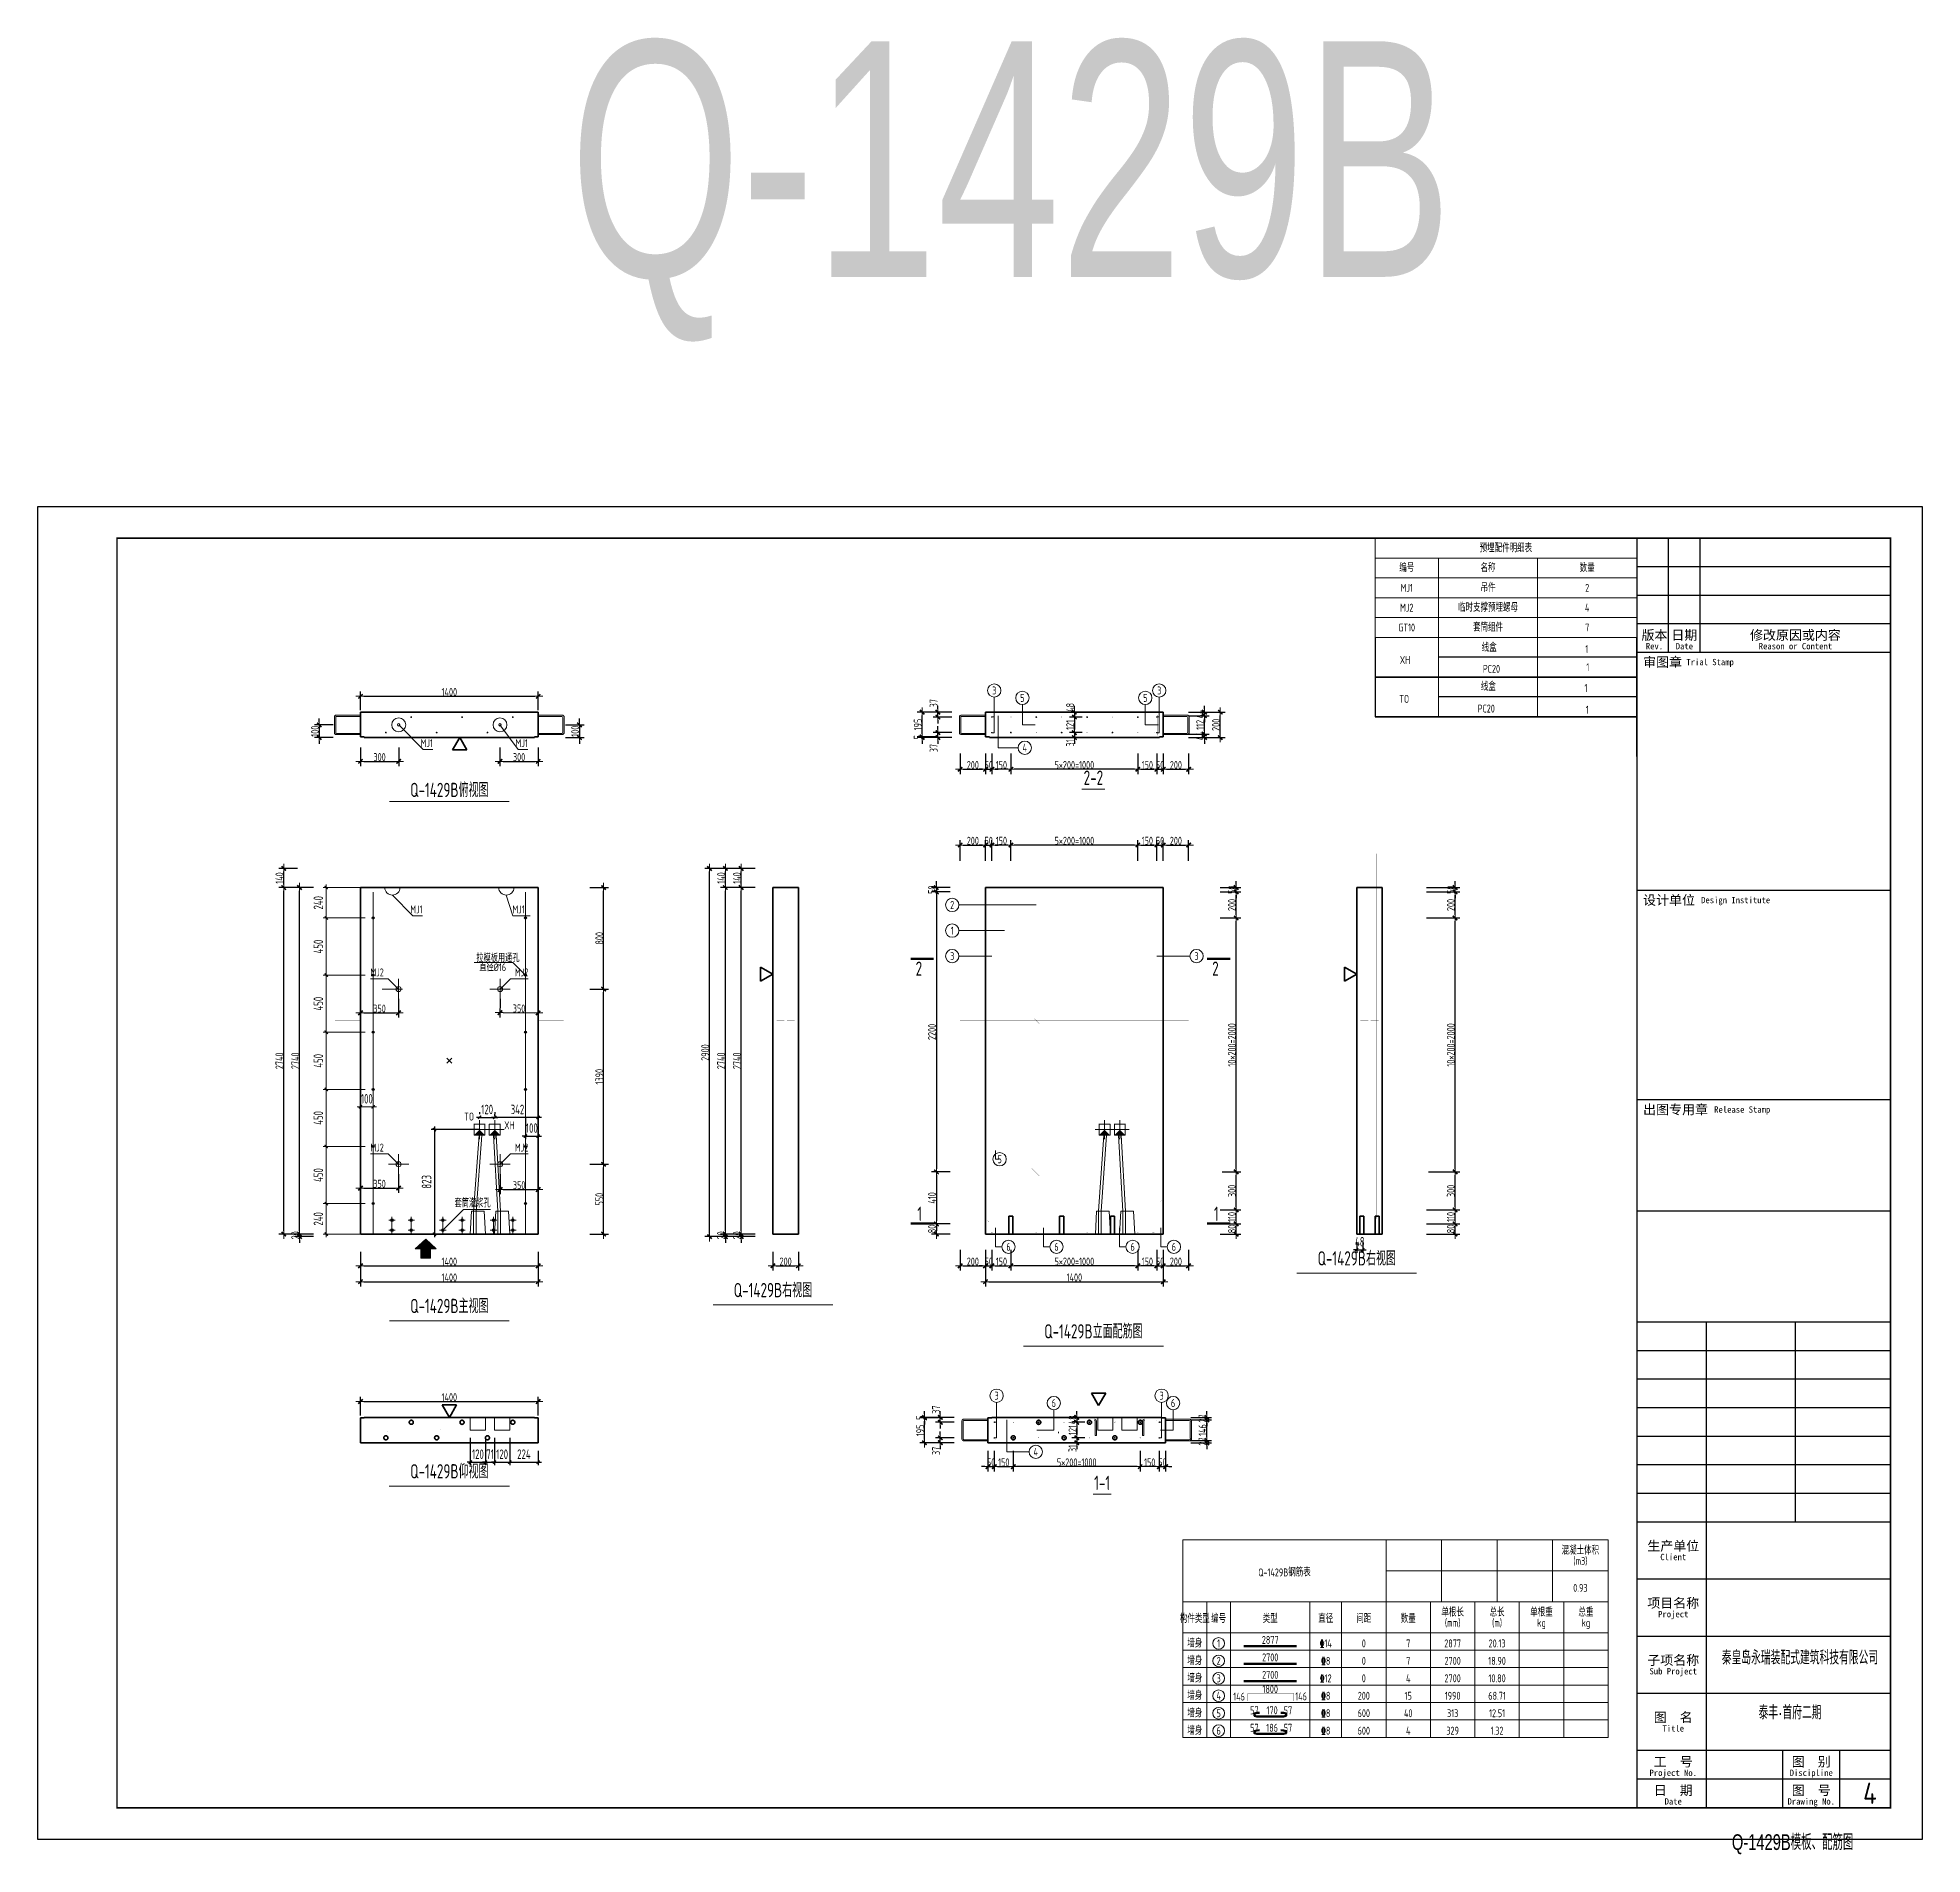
# Model space of a CAD drawing. Extents: x -85320 to 1679916, y -1321939 to 627.
# Drawn here: x 1082940 to 1142340, y -868339 to -811099 of the extents above; entities that cross this region are included whole.
import ezdxf
from ezdxf.enums import TextEntityAlignment as Align

# ---------------------------------------------------------------- set-up
doc = ezdxf.new("R2010")
doc.units = 0
doc.header["$LTSCALE"] = 1000
doc.linetypes.add('DOTE', pattern=[2.42, 2, -0.2, 0.02, -0.2])
doc.linetypes.add('点划线', pattern=[1850, 1200, -300, 50, -300])
for name, color, linetype in [('BORDER', 7, 'Continuous'), ('DIAN BOX', 7, 'Continuous'), ('S_WALL', 9, 'Continuous'), ('TH', 7, 'Continuous'), ('Y-03墙-03预制墙钢筋', 1, 'Continuous'), ('图名', 85, 'Continuous'), ('图框文字', 7, 'Continuous'), ('套筒垫片', 7, 'Continuous'), ('手孔标注', 3, 'Continuous'), ('打印线框', 7, 'Continuous'), ('拉模', 7, 'Continuous'), ('砼墙', 3, 'Continuous'), ('详图符号', 7, 'Continuous')]:
    doc.layers.add(name, color=color, linetype=linetype)
for name, color, linetype, lineweight in [('WCOL', 7, 'Continuous', 0), ('参数表文字', 7, 'Continuous', 18), ('参数表边线', 253, 'Continuous', 18), ('手孔', 6, 'Continuous', 0), ('梁截面纵筋', 1, 'Continuous', 50), ('直线', 7, 'Continuous', 18), ('预制墙图名', 7, 'Continuous', 18), ('预制墙埋件', 8, 'Continuous', 18), ('预制墙墙身水平筋', 130, 'Continuous', 18), ('预制墙墙身纵向受力筋', 1, 'Continuous', 18), ('预制墙墙身纵向非受力筋', 94, 'Continuous', 18), ('预制墙墙身附加筋', 94, 'Continuous', 18), ('预制墙拉筋', 130, 'Continuous', 18), ('预制墙详图孔洞', 9, '点划线', 18), ('预制墙详图标注', 3, 'Continuous', 18), ('预制墙详图轮廓', 3, 'Continuous', 35)]:
    doc.layers.add(name, color=color, linetype=linetype, lineweight=lineweight)
doc.styles.get("Standard").update_dxf_attribs({"font": 'gbenor.shx', "bigfont": 'gbcbig.shx'})
doc.styles.add('TSSD_Dimension', font='tssdeng.shx', dxfattribs={"width": 0.7, "bigfont": 'hztxt.shx'})
doc.styles.add('TSSD_Num', font='tssdeng.shx', dxfattribs={"width": 0.7, "bigfont": 'hztxt.shx'})
doc.styles.add('TSSD_Rein', font='Tssdeng.shx', dxfattribs={"width": 0.7, "bigfont": 'hztxt.shx'})
doc.styles.add('中西文等高字体', font='hztxt_e.shx', dxfattribs={"width": 0.7, "bigfont": 'hbhz.shx'})
doc.styles.add('样式 1', font='yjkeng.shx', dxfattribs={"width": 0.7, "bigfont": 'yjkchn.shx'})
doc.styles.add('样式 2', font='yjkeng.shx', dxfattribs={"width": 0.7, "bigfont": 'yjkchn.shx'})
doc.styles.add('设计院一', font='', dxfattribs={"width": 0.8})
doc.styles.get('设计院一').set_extended_font_data('SimSun')
doc.dimstyles.new('标注', dxfattribs={"dimtxt": 300, "dimasz": 100, "dimexe": 100, "dimexo": 250, "dimgap": 100, "dimtad": 1, "dimdec": 0, "dimlfac": 0.25, "dimzin": 0, "dimdsep": 46, "dimtxsty": 'TSSD_Dimension', "dimblk": 'ARCHTICK', "dimcen": 0, "dimdle": 100, "dimclrt": 7, "dimadec": 0, "dimazin": 0, "dimtfac": 1, "dimtdec": 0, "dimtix": 1, "dimtmove": 2, "dimatfit": 3, "dimfxl": 1, "dimtolj": 1, "dimtzin": 0, "dimarcsym": 0})
doc.dimstyles.new('盈建科结构', dxfattribs={"dimscale": 100, "dimtxt": 2.5, "dimasz": 1, "dimexe": 1.5, "dimexo": 0.625, "dimgap": 0.1, "dimtad": 1, "dimdec": 0, "dimrnd": 1, "dimzin": 0, "dimdsep": 46, "dimtxsty": '样式 1', "dimblk": '_yjkbk', "dimblk1": 'ARCHTICK', "dimblk2": 'ARCHTICK', "dimcen": 0.09, "dimadec": 0, "dimazin": 0, "dimtfac": 1, "dimtdec": 4, "dimtix": 1, "dimtmove": 2, "dimatfit": 3, "dimfxl": 1, "dimtolj": 1, "dimtzin": 0, "dimarcsym": 0})

msp = doc.modelspace()

# ---------------------------------------------------------------- texts
at = {"layer": '参数表文字', "linetype": 'Continuous', "style": 'TSSD_Rein', "width": 0.7}
for s, p in [('预埋配件明细表', (1129214.778, -827183.462)), ('编号', (1126089.778, -827808.462)), ('名称', (1128652.278, -827808.462)), ('数量', (1131777.278, -827808.462)), ('MJ1', (1126089.778, -828433.462)), ('吊件', (1128652.278, -828433.462)), ('2', (1131777.278, -828433.462)), ('MJ2', (1126089.778, -829058.462)), ('临时支撑预埋螺母', (1128652.278, -829058.462)), ('4', (1131777.278, -829058.462)), ('GT10', (1126089.778, -829683.462)), ('套筒组件', (1128652.278, -829683.462)), ('7', (1131777.278, -829683.462)), ('线盒', (1128688.85, -830321.036)), ('1', (1131764.911, -830361.952)), ('XH', (1126036.61, -830705.771)), (' PC20', (1128701.202, -830985.435)), ('1', (1131798.312, -830934.881)), ('线盒', (1128662.691, -831548.937)), ('1', (1131738.752, -831589.853)), ('TO', (1126010.451, -831933.672)), ('PC20', (1128595.932, -832237.176)), ('1', (1131780.075, -832273.474)), ('XH', (1097809.155, -845366.915)), ('Q-1429B钢筋表', (1122236.873, -859456.026)), ('0.93', (1131561.873, -859943.526)), ('构件类型', (1119411.873, -860918.526)), ('编号', (1120161.873, -860918.526)), ('类型', (1121786.873, -860918.526)), ('直径', (1123536.873, -860918.526)), ('间距', (1124736.873, -860918.526)), ('数量', (1126136.873, -860918.526)), ('墙身', (1119411.873, -861693.526)), ('1', (1120161.873, -861693.526)), ('2877', (1121786.873, -861583.526)), ('%%13214', (1123536.873, -861693.526)), ('0', (1124736.873, -861693.526)), ('7', (1126136.873, -861693.526)), ('2877', (1127536.873, -861693.526)), ('20.13', (1128936.873, -861693.526)), ('墙身', (1119411.873, -862243.526)), ('2', (1120161.873, -862243.526)), ('2700', (1121786.873, -862133.526)), ('%%1328', (1123536.873, -862243.526)), ('0', (1124736.873, -862243.526)), ('7', (1126136.873, -862243.526)), ('2700', (1127536.873, -862243.526)), ('18.90', (1128936.873, -862243.526)), ('墙身', (1119411.873, -862793.526)), ('3', (1120161.873, -862793.526)), ('2700', (1121786.873, -862683.526)), ('1800', (1121786.873, -863131.622)), ('%%13212', (1123536.873, -862793.526)), ('0', (1124736.873, -862793.526)), ('4', (1126136.873, -862793.526)), ('2700', (1127536.873, -862793.526)), ('10.80', (1128936.873, -862793.526)), ('墙身', (1119411.873, -863343.526)), ('4', (1120161.873, -863343.526)), ('146', (1120805.404, -863370.411)), ('146', (1122760.116, -863362.232)), ('%%1328', (1123536.873, -863343.526)), ('200', (1124736.873, -863343.526)), ('15', (1126136.873, -863343.526)), ('1990', (1127536.873, -863343.526)), ('68.71', (1128936.873, -863343.526)), ('墙身', (1119411.873, -863893.526)), ('5', (1120161.873, -863893.526)), ('57', (1121286.873, -863801.86)), ('57', (1121286.873, -864351.86)), (' 186', (1121786.873, -864351.86)), (' 170', (1121786.873, -863801.86)), (' 57', (1122286.873, -863801.86)), (' 57', (1122286.873, -864351.86)), ('%%1328', (1123536.873, -863893.526)), ('600', (1124736.873, -863893.526)), ('40', (1126136.873, -863893.526)), ('313', (1127536.873, -863893.526)), ('12.51', (1128936.873, -863893.526)), ('墙身', (1119411.873, -864443.526)), ('6', (1120161.873, -864443.526)), ('%%1328', (1123536.873, -864443.526)), ('600', (1124736.873, -864443.526)), ('4', (1126136.873, -864443.526)), ('329', (1127536.873, -864443.526)), ('1.32', (1128936.873, -864443.526))]:
    msp.add_text(s, height=250, dxfattribs=at).set_placement(p, align=Align.MIDDLE_CENTER)
for s, p in [('混凝土体积', (1131561.873, -858968.526)), ('单根长', (1127536.873, -860918.526)), ('总长', (1128936.873, -860918.526)), ('单根重', (1130336.873, -860918.526)), ('总重', (1131736.873, -860918.526))]:
    msp.add_text(s, height=250, dxfattribs=at).set_placement(p, align=Align.BOTTOM_CENTER)
for s, p in [('(m3)', (1131561.873, -858968.526)), ('(mm)', (1127536.873, -860918.526)), ('(m)', (1128936.873, -860918.526)), ('kg', (1130336.873, -860918.526)), ('kg', (1131736.873, -860918.526))]:
    msp.add_text(s, height=250, dxfattribs=at).set_placement(p, align=Align.TOP_CENTER)
at = {"layer": '图名', "linetype": 'Continuous', "style": '样式 2', "width": 0.7}
for s, p in [('2', (1110816.871, -840656.848)), ('2', (1120161.871, -840656.848)), ('1', (1110816.871, -848382.848)), ('1', (1120161.871, -848382.848))]:
    msp.add_text(s, height=450, dxfattribs=at).set_placement(p, align=Align.RIGHT)
at = {"layer": '图框文字', "color": 2, "style": '中西文等高字体', "width": 0.7}
msp.add_text('Q-1429B', height=7425, dxfattribs=at).set_placement((1099704.644, -818634.586))
msp.add_text('Q-1429B模板、配筋图', height=495, dxfattribs=at).set_placement((1136337.28, -868351.263), align=Align.BOTTOM_LEFT)
at = {"layer": '拉模', "color": 3}
msp.add_text('4', height=673.843, dxfattribs=at).set_placement((1140473.634, -866751.841))
at = {"layer": '直线', "linetype": 'Continuous', "style": '样式 1', "width": 0.7}
for s, p in [('3', (1113089.371, -831667.848)), ('3', (1118289.371, -831667.848)), ('5', (1113974.371, -831900.848)), ('5', (1117850.371, -831900.848)), ('4', (1114050.371, -833472.848)), ('2', (1111764.371, -838425.571)), ('1', (1111764.371, -839235.571)), ('3', (1111764.371, -840035.571)), ('3', (1119464.371, -840035.571)), ('5', (1113258.368, -846437.846)), ('6', (1113538.368, -849197.846)), ('6', (1115050.368, -849197.846)), ('6', (1117450.368, -849197.846)), ('6', (1118750.373, -849197.846)), ('3', (1113164.371, -853887.848)), ('6', (1114965.371, -854120.848)), ('3', (1118364.371, -853887.848)), ('6', (1118725.371, -854120.848)), ('4', (1114397.371, -855656.848))]:
    msp.add_text(s, height=250, dxfattribs=at).set_placement(p, align=Align.MIDDLE_CENTER)
for s, p in [('MJ1', (1095396.255, -833525.848)), ('MJ1', (1098388.255, -833525.848)), ('MJ1', (1095071.255, -838765.848)), ('MJ1', (1098289.402, -838765.848)), ('MJ2', (1098402.832, -840750.848)), ('MJ2', (1098402.832, -846270.848)), ('套筒灌浆孔', (1097216.213, -848025.848))]:
    msp.add_text(s, height=250, dxfattribs=at).set_placement(p, align=Align.BOTTOM_RIGHT)
for s, p in [('MJ2', (1093425.909, -840750.848)), ('TO', (1096384.759, -845294.872)), ('MJ2', (1093425.909, -846270.848))]:
    msp.add_text(s, height=250, dxfattribs=at).set_placement(p, align=Align.BOTTOM_LEFT)
at = {"layer": '详图符号', "lineweight": 0, "style": 'TSSD_Num', "width": 0.7}
msp.add_text('拉模板用通孔', height=240, dxfattribs=at).set_placement((1096766.374, -839982.386), align=Align.TOP_LEFT)
msp.add_text('直径%%C16', height=240, dxfattribs=at).set_placement((1096858.955, -840508.85))
at = {"layer": '预制墙图名', "linetype": 'Continuous', "style": '样式 2', "width": 0.7}
for s, p in [('Q-1429B俯视图', (1095914.371, -835160.848)), ('2-2', (1116214.371, -834775.848)), ('Q-1429B右视图', (1124514.371, -849920.848)), ('Q-1429B右视图', (1106114.371, -850920.848)), ('Q-1429B主视图', (1095914.371, -851420.848)), ('Q-1429B立面配筋图', (1116214.371, -852220.848)), ('Q-1429B仰视图', (1095914.371, -856630.848)), ('1-1', (1116489.371, -856995.848))]:
    msp.add_text(s, height=450, dxfattribs=at).set_placement(p, align=Align.BOTTOM_CENTER)

# ---------------------------------------------------------------- blocks, each defined once
blk = doc.blocks.new('_yjkbk')
blk.add_line((-1, 0), (1.5, 0))
blk.add_lwpolyline([(-0.7, -0.7, 0.5, 0.5, 0), (0.7, 0.7, 0.5, 0.5, 0)], format="xyseb")
blk = doc.blocks.new('*D934')
at = {"layer": 'Defpoints', "color": 0, "transparency": 16777216}
for p in [(1093114, -841326), (1094314, -841326), (1094314, -841826)]:
    blk.add_point(p, dxfattribs=at)
at = {"layer": '预制墙详图标注', "color": 0, "lineweight": -2, "transparency": 16777216}
for p, q in [((1093114, -841388), (1093114, -841976)), ((1094314, -841388), (1094314, -841976)), ((1093214, -841826), (1094214, -841826))]:
    blk.add_line(p, q, dxfattribs=at)
at = {"layer": '预制墙详图标注', "color": 0, "lineweight": -2, "transparency": 16777216, "xscale": 100, "yscale": 100, "zscale": 100, "rotation": 180}
blk.add_blockref('_yjkbk', (1093114, -841826), dxfattribs=at)
at = {"layer": '预制墙详图标注', "color": 0, "lineweight": -2, "transparency": 16777216, "xscale": 100, "yscale": 100, "zscale": 100}
blk.add_blockref('_yjkbk', (1094314, -841826), dxfattribs=at)
at = {"layer": '预制墙详图标注', "color": 0, "transparency": 16777216, "insert": (1093714, -841816), "char_height": 250, "attachment_point": 8, "style": '样式 1'}
blk.add_mtext('\\A1;350', dxfattribs=at)
blk = doc.blocks.new('_ArchTick')
at = {"color": 0, "linetype": 'ByBlock', "const_width": 0.4}
blk.add_lwpolyline([(-0.5, -0.5), (0.5, 0.5)], dxfattribs=at)
blk = doc.blocks.new('*D935')
at = {"layer": 'Defpoints', "color": 0, "transparency": 16777216}
for p in [(1093114, -846846), (1094314, -846846), (1094314, -847346)]:
    blk.add_point(p, dxfattribs=at)
at = {"layer": '预制墙详图标注', "color": 0, "lineweight": -2, "transparency": 16777216}
for p, q in [((1093114, -846908), (1093114, -847496)), ((1094314, -846908), (1094314, -847496)), ((1093214, -847346), (1094214, -847346))]:
    blk.add_line(p, q, dxfattribs=at)
at = {"layer": '预制墙详图标注', "color": 0, "lineweight": -2, "transparency": 16777216, "xscale": 100, "yscale": 100, "zscale": 100, "rotation": 180}
blk.add_blockref('_yjkbk', (1093114, -847346), dxfattribs=at)
at = {"layer": '预制墙详图标注', "color": 0, "lineweight": -2, "transparency": 16777216, "xscale": 100, "yscale": 100, "zscale": 100}
blk.add_blockref('_yjkbk', (1094314, -847346), dxfattribs=at)
at = {"layer": '预制墙详图标注', "color": 0, "transparency": 16777216, "insert": (1093714, -847336), "char_height": 250, "attachment_point": 8, "style": '样式 1'}
blk.add_mtext('\\A1;350', dxfattribs=at)
blk = doc.blocks.new('*D936')
at = {"layer": 'Defpoints', "color": 0, "transparency": 16777216}
for p in [(1097514, -841318), (1098714, -841326), (1098711, -841826)]:
    blk.add_point(p, dxfattribs=at)
at = {"layer": '预制墙详图标注', "color": 0, "lineweight": -2, "transparency": 16777216}
for p, q in [((1097514, -841381), (1097510, -841968)), ((1098714, -841388), (1098710, -841976)), ((1097611, -841819), (1098611, -841825))]:
    blk.add_line(p, q, dxfattribs=at)
at = {"layer": '预制墙详图标注', "color": 0, "lineweight": -2, "transparency": 16777216, "xscale": 100, "yscale": 100, "zscale": 100}
for p, rotation in [((1097511, -841818), 179.638359422589), ((1098711, -841826), 359.6383594225891)]:
    blk.add_blockref('_yjkbk', p, dxfattribs=dict(at, rotation=rotation))
at = {"layer": '预制墙详图标注', "color": 0, "transparency": 16777216, "insert": (1098111, -841812), "char_height": 250, "attachment_point": 8, "rotation": 359.63836, "style": '样式 1'}
blk.add_mtext('\\A1;350', dxfattribs=at)
blk = doc.blocks.new('*D937')
at = {"layer": 'Defpoints', "color": 0, "transparency": 16777216}
for p in [(1097514, -846846), (1098714, -846846), (1098714, -847391)]:
    blk.add_point(p, dxfattribs=at)
at = {"layer": '预制墙详图标注', "color": 0, "lineweight": -2, "transparency": 16777216}
for p, q in [((1097514, -846908), (1097514, -847541)), ((1098714, -846908), (1098714, -847541)), ((1097614, -847391), (1098614, -847391))]:
    blk.add_line(p, q, dxfattribs=at)
at = {"layer": '预制墙详图标注', "color": 0, "lineweight": -2, "transparency": 16777216, "xscale": 100, "yscale": 100, "zscale": 100, "rotation": 180}
blk.add_blockref('_yjkbk', (1097514, -847391), dxfattribs=at)
at = {"layer": '预制墙详图标注', "color": 0, "lineweight": -2, "transparency": 16777216, "xscale": 100, "yscale": 100, "zscale": 100}
blk.add_blockref('_yjkbk', (1098714, -847391), dxfattribs=at)
at = {"layer": '预制墙详图标注', "color": 0, "transparency": 16777216, "insert": (1098114, -847381), "char_height": 250, "attachment_point": 8, "style": '样式 1'}
blk.add_mtext('\\A1;350', dxfattribs=at)
blk = doc.blocks.new('*D938')
at = {"layer": 'Defpoints', "color": 0, "transparency": 16777216}
for p in [(1093114, -849296), (1098714, -849296), (1098714, -849796)]:
    blk.add_point(p, dxfattribs=at)
at = {"layer": '预制墙详图标注', "color": 0, "lineweight": -2, "transparency": 16777216}
for p, q in [((1093114, -849358), (1093114, -849946)), ((1098714, -849358), (1098714, -849946)), ((1093214, -849796), (1098614, -849796))]:
    blk.add_line(p, q, dxfattribs=at)
at = {"layer": '预制墙详图标注', "color": 0, "lineweight": -2, "transparency": 16777216, "xscale": 100, "yscale": 100, "zscale": 100, "rotation": 180}
blk.add_blockref('_yjkbk', (1093114, -849796), dxfattribs=at)
at = {"layer": '预制墙详图标注', "color": 0, "lineweight": -2, "transparency": 16777216, "xscale": 100, "yscale": 100, "zscale": 100}
blk.add_blockref('_yjkbk', (1098714, -849796), dxfattribs=at)
at = {"layer": '预制墙详图标注', "color": 0, "transparency": 16777216, "insert": (1095914, -849786), "char_height": 250, "attachment_point": 8, "style": '样式 1'}
blk.add_mtext('\\A1;1400', dxfattribs=at)
blk = doc.blocks.new('*D939')
at = {"layer": 'Defpoints', "color": 0, "transparency": 16777216}
for p in [(1093114, -849796), (1098714, -849796), (1098714, -850296)]:
    blk.add_point(p, dxfattribs=at)
at = {"layer": '预制墙详图标注', "color": 0, "lineweight": -2, "transparency": 16777216}
for p, q in [((1093114, -849858), (1093114, -850446)), ((1098714, -849858), (1098714, -850446)), ((1093214, -850296), (1098614, -850296))]:
    blk.add_line(p, q, dxfattribs=at)
at = {"layer": '预制墙详图标注', "color": 0, "lineweight": -2, "transparency": 16777216, "xscale": 100, "yscale": 100, "zscale": 100, "rotation": 180}
blk.add_blockref('_yjkbk', (1093114, -850296), dxfattribs=at)
at = {"layer": '预制墙详图标注', "color": 0, "lineweight": -2, "transparency": 16777216, "xscale": 100, "yscale": 100, "zscale": 100}
blk.add_blockref('_yjkbk', (1098714, -850296), dxfattribs=at)
at = {"layer": '预制墙详图标注', "color": 0, "transparency": 16777216, "insert": (1095914, -850286), "char_height": 250, "attachment_point": 8, "style": '样式 1'}
blk.add_mtext('\\A1;1400', dxfattribs=at)
blk = doc.blocks.new('*D940')
at = {"layer": 'Defpoints', "color": 0, "transparency": 16777216}
for p in [(1091194, -848796), (1091694, -848796), (1091694, -848876)]:
    blk.add_point(p, dxfattribs=at)
at = {"layer": '预制墙详图标注', "color": 0, "lineweight": -2, "transparency": 16777216}
for p, q in [((1091631, -848796), (1091044, -848796)), ((1091194, -848696), (1091194, -848596)), ((1091194, -848876), (1091194, -848796)), ((1091631, -848876), (1091044, -848876)), ((1091194, -848976), (1091194, -849076))]:
    blk.add_line(p, q, dxfattribs=at)
at = {"layer": '预制墙详图标注', "color": 0, "lineweight": -2, "transparency": 16777216, "xscale": 100, "yscale": 100, "zscale": 100}
for p, rotation in [((1091194, -848796), 270), ((1091194, -848876), 90)]:
    blk.add_blockref('_yjkbk', p, dxfattribs=dict(at, rotation=rotation))
at = {"layer": '预制墙详图标注', "color": 0, "transparency": 16777216, "insert": (1091184, -848836), "char_height": 250, "attachment_point": 8, "rotation": 90, "style": '样式 1'}
blk.add_mtext('\\A1;20', dxfattribs=at)
blk = doc.blocks.new('*D941')
at = {"layer": 'Defpoints', "color": 0, "transparency": 16777216}
for p in [(1091194, -837876), (1091694, -837876), (1091694, -848796)]:
    blk.add_point(p, dxfattribs=at)
at = {"layer": '预制墙详图标注', "color": 0, "lineweight": -2, "transparency": 16777216}
for p, q in [((1091631, -837876), (1091044, -837876)), ((1091194, -848696), (1091194, -837976)), ((1091631, -848796), (1091044, -848796))]:
    blk.add_line(p, q, dxfattribs=at)
at = {"layer": '预制墙详图标注', "color": 0, "lineweight": -2, "transparency": 16777216, "xscale": 100, "yscale": 100, "zscale": 100}
for p, rotation in [((1091194, -837876), 90), ((1091194, -848796), 270)]:
    blk.add_blockref('_yjkbk', p, dxfattribs=dict(at, rotation=rotation))
at = {"layer": '预制墙详图标注', "color": 0, "transparency": 16777216, "insert": (1091184, -843336), "char_height": 250, "attachment_point": 8, "rotation": 90, "style": '样式 1'}
blk.add_mtext('\\A1;2740', dxfattribs=at)
blk = doc.blocks.new('*D942')
at = {"layer": 'Defpoints', "color": 0, "transparency": 16777216}
for p in [(1090694, -837876), (1091194, -837876), (1091194, -848796)]:
    blk.add_point(p, dxfattribs=at)
at = {"layer": '预制墙详图标注', "color": 0, "lineweight": -2, "transparency": 16777216}
for p, q in [((1091131, -837876), (1090544, -837876)), ((1090694, -848696), (1090694, -837976)), ((1091131, -848796), (1090544, -848796))]:
    blk.add_line(p, q, dxfattribs=at)
at = {"layer": '预制墙详图标注', "color": 0, "lineweight": -2, "transparency": 16777216, "xscale": 100, "yscale": 100, "zscale": 100}
for p, rotation in [((1090694, -837876), 90), ((1090694, -848796), 270)]:
    blk.add_blockref('_yjkbk', p, dxfattribs=dict(at, rotation=rotation))
at = {"layer": '预制墙详图标注', "color": 0, "transparency": 16777216, "insert": (1090684, -843336), "char_height": 250, "attachment_point": 8, "rotation": 90, "style": '样式 1'}
blk.add_mtext('\\A1;2740', dxfattribs=at)
blk = doc.blocks.new('*D943')
at = {"layer": 'Defpoints', "color": 0, "transparency": 16777216}
for p in [(1090694, -837276), (1091194, -837276), (1091194, -837876)]:
    blk.add_point(p, dxfattribs=at)
at = {"layer": '预制墙详图标注', "color": 0, "lineweight": -2, "transparency": 16777216}
for p, q in [((1091131, -837276), (1090544, -837276)), ((1090694, -837776), (1090694, -837376)), ((1091131, -837876), (1090544, -837876))]:
    blk.add_line(p, q, dxfattribs=at)
at = {"layer": '预制墙详图标注', "color": 0, "lineweight": -2, "transparency": 16777216, "xscale": 100, "yscale": 100, "zscale": 100}
for p, rotation in [((1090694, -837276), 90), ((1090694, -837876), 270)]:
    blk.add_blockref('_yjkbk', p, dxfattribs=dict(at, rotation=rotation))
at = {"layer": '预制墙详图标注', "color": 0, "transparency": 16777216, "insert": (1090684, -837576), "char_height": 250, "attachment_point": 8, "rotation": 90, "style": '样式 1'}
blk.add_mtext('\\A1;140', dxfattribs=at)
blk = doc.blocks.new('*D944')
at = {"layer": 'Defpoints', "color": 0, "transparency": 16777216}
for p in [(1100277, -846596), (1100777, -846596), (1100277, -848796)]:
    blk.add_point(p, dxfattribs=at)
at = {"layer": '预制墙详图标注', "color": 0, "lineweight": -2, "transparency": 16777216}
for p, q in [((1100339, -846596), (1100927, -846596)), ((1100777, -848696), (1100777, -846696)), ((1100339, -848796), (1100927, -848796))]:
    blk.add_line(p, q, dxfattribs=at)
at = {"layer": '预制墙详图标注', "color": 0, "lineweight": -2, "transparency": 16777216, "xscale": 100, "yscale": 100, "zscale": 100}
for p, rotation in [((1100777, -846596), 90), ((1100777, -848796), 270)]:
    blk.add_blockref('_yjkbk', p, dxfattribs=dict(at, rotation=rotation))
at = {"layer": '预制墙详图标注', "color": 0, "transparency": 16777216, "insert": (1100767, -847696), "char_height": 250, "attachment_point": 8, "rotation": 90, "style": '样式 1'}
blk.add_mtext('\\A1;550', dxfattribs=at)
blk = doc.blocks.new('*D945')
at = {"layer": 'Defpoints', "color": 0, "transparency": 16777216}
for p in [(1100277, -841076), (1100777, -841076), (1100277, -846596)]:
    blk.add_point(p, dxfattribs=at)
at = {"layer": '预制墙详图标注', "color": 0, "lineweight": -2, "transparency": 16777216}
for p, q in [((1100339, -841076), (1100927, -841076)), ((1100777, -846496), (1100777, -841176)), ((1100339, -846596), (1100927, -846596))]:
    blk.add_line(p, q, dxfattribs=at)
at = {"layer": '预制墙详图标注', "color": 0, "lineweight": -2, "transparency": 16777216, "xscale": 100, "yscale": 100, "zscale": 100}
for p, rotation in [((1100777, -841076), 90), ((1100777, -846596), 270)]:
    blk.add_blockref('_yjkbk', p, dxfattribs=dict(at, rotation=rotation))
at = {"layer": '预制墙详图标注', "color": 0, "transparency": 16777216, "insert": (1100767, -843836), "char_height": 250, "attachment_point": 8, "rotation": 90, "style": '样式 1'}
blk.add_mtext('\\A1;1390', dxfattribs=at)
blk = doc.blocks.new('*D946')
at = {"layer": 'Defpoints', "color": 0, "transparency": 16777216}
for p in [(1100277, -837876), (1100777, -837876), (1100277, -841076)]:
    blk.add_point(p, dxfattribs=at)
at = {"layer": '预制墙详图标注', "color": 0, "lineweight": -2, "transparency": 16777216}
for p, q in [((1100339, -837876), (1100927, -837876)), ((1100777, -840976), (1100777, -837976)), ((1100339, -841076), (1100927, -841076))]:
    blk.add_line(p, q, dxfattribs=at)
at = {"layer": '预制墙详图标注', "color": 0, "lineweight": -2, "transparency": 16777216, "xscale": 100, "yscale": 100, "zscale": 100}
for p, rotation in [((1100777, -837876), 90), ((1100777, -841076), 270)]:
    blk.add_blockref('_yjkbk', p, dxfattribs=dict(at, rotation=rotation))
at = {"layer": '预制墙详图标注', "color": 0, "transparency": 16777216, "insert": (1100767, -839476), "char_height": 250, "attachment_point": 8, "rotation": 90, "style": '样式 1'}
blk.add_mtext('\\A1;800', dxfattribs=at)
blk = doc.blocks.new('*D947')
at = {"layer": 'Defpoints', "color": 0, "transparency": 16777216}
for p in [(1092314, -832751), (1091814, -833151), (1092314, -833151)]:
    blk.add_point(p, dxfattribs=at)
at = {"layer": '预制墙详图标注', "color": 0, "lineweight": -2, "transparency": 16777216}
for p, q in [((1092252, -832751), (1091664, -832751)), ((1091814, -832651), (1091814, -832551)), ((1091814, -832751), (1091814, -833151)), ((1092252, -833151), (1091664, -833151)), ((1091814, -833251), (1091814, -833351))]:
    blk.add_line(p, q, dxfattribs=at)
at = {"layer": '预制墙详图标注', "color": 0, "lineweight": -2, "transparency": 16777216, "xscale": 100, "yscale": 100, "zscale": 100}
for p, rotation in [((1091814, -832751), 270), ((1091814, -833151), 90)]:
    blk.add_blockref('_yjkbk', p, dxfattribs=dict(at, rotation=rotation))
at = {"layer": '预制墙详图标注', "color": 0, "transparency": 16777216, "insert": (1091804, -832951), "char_height": 250, "attachment_point": 8, "rotation": 90, "style": '样式 1'}
blk.add_mtext('\\A1;100', dxfattribs=at)
blk = doc.blocks.new('*D948')
at = {"layer": 'Defpoints', "color": 0, "transparency": 16777216}
for p in [(1099514, -832751), (1099514, -833151), (1100014, -833151)]:
    blk.add_point(p, dxfattribs=at)
at = {"layer": '预制墙详图标注', "color": 0, "lineweight": -2, "transparency": 16777216}
for p, q in [((1099577, -832751), (1100164, -832751)), ((1100014, -832651), (1100014, -832551)), ((1100014, -832751), (1100014, -833151)), ((1099577, -833151), (1100164, -833151)), ((1100014, -833251), (1100014, -833351))]:
    blk.add_line(p, q, dxfattribs=at)
at = {"layer": '预制墙详图标注', "color": 0, "lineweight": -2, "transparency": 16777216, "xscale": 100, "yscale": 100, "zscale": 100}
for p, rotation in [((1100014, -832751), 270), ((1100014, -833151), 90)]:
    blk.add_blockref('_yjkbk', p, dxfattribs=dict(at, rotation=rotation))
at = {"layer": '预制墙详图标注', "color": 0, "transparency": 16777216, "insert": (1100004, -832951), "char_height": 250, "attachment_point": 8, "rotation": 90, "style": '样式 1'}
blk.add_mtext('\\A1;100', dxfattribs=at)
blk = doc.blocks.new('*D949')
at = {"layer": 'Defpoints', "color": 0, "transparency": 16777216}
for p in [(1093114, -833401), (1094318, -833401), (1094318, -833901)]:
    blk.add_point(p, dxfattribs=at)
at = {"layer": '预制墙详图标注', "color": 0, "lineweight": -2, "transparency": 16777216}
for p, q in [((1093114, -833463), (1093114, -834051)), ((1093214, -833901), (1094218, -833901)), ((1094318, -833463), (1094318, -834051))]:
    blk.add_line(p, q, dxfattribs=at)
at = {"layer": '预制墙详图标注', "color": 0, "lineweight": -2, "transparency": 16777216, "xscale": 100, "yscale": 100, "zscale": 100, "rotation": 180}
blk.add_blockref('_yjkbk', (1093114, -833901), dxfattribs=at)
at = {"layer": '预制墙详图标注', "color": 0, "lineweight": -2, "transparency": 16777216, "xscale": 100, "yscale": 100, "zscale": 100}
blk.add_blockref('_yjkbk', (1094318, -833901), dxfattribs=at)
at = {"layer": '预制墙详图标注', "color": 0, "transparency": 16777216, "insert": (1093716, -833891), "char_height": 250, "attachment_point": 8, "style": '样式 1'}
blk.add_mtext('\\A1;300', dxfattribs=at)
blk = doc.blocks.new('*D950')
at = {"layer": 'Defpoints', "color": 0, "transparency": 16777216}
for p in [(1097510, -833401), (1098714, -833401), (1098714, -833901)]:
    blk.add_point(p, dxfattribs=at)
at = {"layer": '预制墙详图标注', "color": 0, "lineweight": -2, "transparency": 16777216}
for p, q in [((1097510, -833463), (1097510, -834051)), ((1097610, -833901), (1098614, -833901)), ((1098714, -833463), (1098714, -834051))]:
    blk.add_line(p, q, dxfattribs=at)
at = {"layer": '预制墙详图标注', "color": 0, "lineweight": -2, "transparency": 16777216, "xscale": 100, "yscale": 100, "zscale": 100, "rotation": 180}
blk.add_blockref('_yjkbk', (1097510, -833901), dxfattribs=at)
at = {"layer": '预制墙详图标注', "color": 0, "lineweight": -2, "transparency": 16777216, "xscale": 100, "yscale": 100, "zscale": 100}
blk.add_blockref('_yjkbk', (1098714, -833901), dxfattribs=at)
at = {"layer": '预制墙详图标注', "color": 0, "transparency": 16777216, "insert": (1098112, -833891), "char_height": 250, "attachment_point": 8, "style": '样式 1'}
blk.add_mtext('\\A1;300', dxfattribs=at)
blk = doc.blocks.new('*D951')
at = {"layer": 'Defpoints', "color": 0, "transparency": 16777216}
for p in [(1098714, -831851), (1093114, -832351), (1098714, -832351)]:
    blk.add_point(p, dxfattribs=at)
at = {"layer": '预制墙详图标注', "color": 0, "lineweight": -2, "transparency": 16777216}
for p, q in [((1093114, -832288), (1093114, -831701)), ((1093214, -831851), (1098614, -831851)), ((1098714, -832288), (1098714, -831701))]:
    blk.add_line(p, q, dxfattribs=at)
at = {"layer": '预制墙详图标注', "color": 0, "lineweight": -2, "transparency": 16777216, "xscale": 100, "yscale": 100, "zscale": 100, "rotation": 180}
blk.add_blockref('_yjkbk', (1093114, -831851), dxfattribs=at)
at = {"layer": '预制墙详图标注', "color": 0, "lineweight": -2, "transparency": 16777216, "xscale": 100, "yscale": 100, "zscale": 100}
blk.add_blockref('_yjkbk', (1098714, -831851), dxfattribs=at)
at = {"layer": '预制墙详图标注', "color": 0, "transparency": 16777216, "insert": (1095914, -831841), "char_height": 250, "attachment_point": 8, "style": '样式 1'}
blk.add_mtext('\\A1;1400', dxfattribs=at)
blk = doc.blocks.new('*D952')
at = {"layer": 'Defpoints', "color": 0, "transparency": 16777216}
for p in [(1106114, -849296), (1106914, -849296), (1106914, -849796)]:
    blk.add_point(p, dxfattribs=at)
at = {"layer": '预制墙详图标注', "color": 0, "lineweight": -2, "transparency": 16777216}
for p, q in [((1106114, -849358), (1106114, -849946)), ((1106914, -849358), (1106914, -849946)), ((1106214, -849796), (1106814, -849796))]:
    blk.add_line(p, q, dxfattribs=at)
at = {"layer": '预制墙详图标注', "color": 0, "lineweight": -2, "transparency": 16777216, "xscale": 100, "yscale": 100, "zscale": 100, "rotation": 180}
blk.add_blockref('_yjkbk', (1106114, -849796), dxfattribs=at)
at = {"layer": '预制墙详图标注', "color": 0, "lineweight": -2, "transparency": 16777216, "xscale": 100, "yscale": 100, "zscale": 100}
blk.add_blockref('_yjkbk', (1106914, -849796), dxfattribs=at)
at = {"layer": '预制墙详图标注', "color": 0, "transparency": 16777216, "insert": (1106514, -849786), "char_height": 250, "attachment_point": 8, "style": '样式 1'}
blk.add_mtext('\\A1;200', dxfattribs=at)
blk = doc.blocks.new('*D953')
at = {"layer": 'Defpoints', "color": 0, "transparency": 16777216}
for p in [(1105114, -848796), (1105614, -848796), (1105614, -848876)]:
    blk.add_point(p, dxfattribs=at)
at = {"layer": '预制墙详图标注', "color": 0, "lineweight": -2, "transparency": 16777216}
for p, q in [((1105552, -848796), (1104964, -848796)), ((1105114, -848696), (1105114, -848596)), ((1105114, -848876), (1105114, -848796)), ((1105552, -848876), (1104964, -848876)), ((1105114, -848976), (1105114, -849076))]:
    blk.add_line(p, q, dxfattribs=at)
at = {"layer": '预制墙详图标注', "color": 0, "lineweight": -2, "transparency": 16777216, "xscale": 100, "yscale": 100, "zscale": 100}
for p, rotation in [((1105114, -848796), 270), ((1105114, -848876), 90)]:
    blk.add_blockref('_yjkbk', p, dxfattribs=dict(at, rotation=rotation))
at = {"layer": '预制墙详图标注', "color": 0, "transparency": 16777216, "insert": (1105104, -848836), "char_height": 250, "attachment_point": 8, "rotation": 90, "style": '样式 1'}
blk.add_mtext('\\A1;20', dxfattribs=at)
blk = doc.blocks.new('*D954')
at = {"layer": 'Defpoints', "color": 0, "transparency": 16777216}
for p in [(1105114, -837876), (1105614, -837876), (1105614, -848796)]:
    blk.add_point(p, dxfattribs=at)
at = {"layer": '预制墙详图标注', "color": 0, "lineweight": -2, "transparency": 16777216}
for p, q in [((1105552, -837876), (1104964, -837876)), ((1105114, -848696), (1105114, -837976)), ((1105552, -848796), (1104964, -848796))]:
    blk.add_line(p, q, dxfattribs=at)
at = {"layer": '预制墙详图标注', "color": 0, "lineweight": -2, "transparency": 16777216, "xscale": 100, "yscale": 100, "zscale": 100}
for p, rotation in [((1105114, -837876), 90), ((1105114, -848796), 270)]:
    blk.add_blockref('_yjkbk', p, dxfattribs=dict(at, rotation=rotation))
at = {"layer": '预制墙详图标注', "color": 0, "transparency": 16777216, "insert": (1105104, -843336), "char_height": 250, "attachment_point": 8, "rotation": 90, "style": '样式 1'}
blk.add_mtext('\\A1;2740', dxfattribs=at)
blk = doc.blocks.new('*D955')
at = {"layer": 'Defpoints', "color": 0, "transparency": 16777216}
for p in [(1105114, -837276), (1105614, -837276), (1105614, -837876)]:
    blk.add_point(p, dxfattribs=at)
at = {"layer": '预制墙详图标注', "color": 0, "lineweight": -2, "transparency": 16777216}
for p, q in [((1105552, -837276), (1104964, -837276)), ((1105114, -837776), (1105114, -837376)), ((1105552, -837876), (1104964, -837876))]:
    blk.add_line(p, q, dxfattribs=at)
at = {"layer": '预制墙详图标注', "color": 0, "lineweight": -2, "transparency": 16777216, "xscale": 100, "yscale": 100, "zscale": 100}
for p, rotation in [((1105114, -837276), 90), ((1105114, -837876), 270)]:
    blk.add_blockref('_yjkbk', p, dxfattribs=dict(at, rotation=rotation))
at = {"layer": '预制墙详图标注', "color": 0, "transparency": 16777216, "insert": (1105104, -837576), "char_height": 250, "attachment_point": 8, "rotation": 90, "style": '样式 1'}
blk.add_mtext('\\A1;140', dxfattribs=at)
blk = doc.blocks.new('*D956')
at = {"layer": 'Defpoints', "color": 0, "transparency": 16777216}
for p in [(1104614, -848796), (1105114, -848796), (1105114, -848876)]:
    blk.add_point(p, dxfattribs=at)
at = {"layer": '预制墙详图标注', "color": 0, "lineweight": -2, "transparency": 16777216}
for p, q in [((1105052, -848796), (1104464, -848796)), ((1104614, -848696), (1104614, -848596)), ((1104614, -848876), (1104614, -848796)), ((1105052, -848876), (1104464, -848876)), ((1104614, -848976), (1104614, -849076))]:
    blk.add_line(p, q, dxfattribs=at)
at = {"layer": '预制墙详图标注', "color": 0, "lineweight": -2, "transparency": 16777216, "xscale": 100, "yscale": 100, "zscale": 100}
for p, rotation in [((1104614, -848796), 270), ((1104614, -848876), 90)]:
    blk.add_blockref('_yjkbk', p, dxfattribs=dict(at, rotation=rotation))
at = {"layer": '预制墙详图标注', "color": 0, "transparency": 16777216, "insert": (1104604, -848836), "char_height": 250, "attachment_point": 8, "rotation": 90, "style": '样式 1'}
blk.add_mtext('\\A1;20', dxfattribs=at)
blk = doc.blocks.new('*D957')
at = {"layer": 'Defpoints', "color": 0, "transparency": 16777216}
for p in [(1104614, -837876), (1105114, -837876), (1105114, -848796)]:
    blk.add_point(p, dxfattribs=at)
at = {"layer": '预制墙详图标注', "color": 0, "lineweight": -2, "transparency": 16777216}
for p, q in [((1105052, -837876), (1104464, -837876)), ((1104614, -848696), (1104614, -837976)), ((1105052, -848796), (1104464, -848796))]:
    blk.add_line(p, q, dxfattribs=at)
at = {"layer": '预制墙详图标注', "color": 0, "lineweight": -2, "transparency": 16777216, "xscale": 100, "yscale": 100, "zscale": 100}
for p, rotation in [((1104614, -837876), 90), ((1104614, -848796), 270)]:
    blk.add_blockref('_yjkbk', p, dxfattribs=dict(at, rotation=rotation))
at = {"layer": '预制墙详图标注', "color": 0, "transparency": 16777216, "insert": (1104604, -843336), "char_height": 250, "attachment_point": 8, "rotation": 90, "style": '样式 1'}
blk.add_mtext('\\A1;2740', dxfattribs=at)
blk = doc.blocks.new('*D958')
at = {"layer": 'Defpoints', "color": 0, "transparency": 16777216}
for p in [(1104614, -837276), (1105114, -837276), (1105114, -837876)]:
    blk.add_point(p, dxfattribs=at)
at = {"layer": '预制墙详图标注', "color": 0, "lineweight": -2, "transparency": 16777216}
for p, q in [((1105052, -837276), (1104464, -837276)), ((1104614, -837776), (1104614, -837376)), ((1105052, -837876), (1104464, -837876))]:
    blk.add_line(p, q, dxfattribs=at)
at = {"layer": '预制墙详图标注', "color": 0, "lineweight": -2, "transparency": 16777216, "xscale": 100, "yscale": 100, "zscale": 100}
for p, rotation in [((1104614, -837276), 90), ((1104614, -837876), 270)]:
    blk.add_blockref('_yjkbk', p, dxfattribs=dict(at, rotation=rotation))
at = {"layer": '预制墙详图标注', "color": 0, "transparency": 16777216, "insert": (1104604, -837576), "char_height": 250, "attachment_point": 8, "rotation": 90, "style": '样式 1'}
blk.add_mtext('\\A1;140', dxfattribs=at)
blk = doc.blocks.new('*D959')
at = {"layer": 'Defpoints', "color": 0, "transparency": 16777216}
for p in [(1104114, -837276), (1104614, -837276), (1104614, -848876)]:
    blk.add_point(p, dxfattribs=at)
at = {"layer": '预制墙详图标注', "color": 0, "lineweight": -2, "transparency": 16777216}
for p, q in [((1104552, -837276), (1103964, -837276)), ((1104114, -848776), (1104114, -837376)), ((1104552, -848876), (1103964, -848876))]:
    blk.add_line(p, q, dxfattribs=at)
at = {"layer": '预制墙详图标注', "color": 0, "lineweight": -2, "transparency": 16777216, "xscale": 100, "yscale": 100, "zscale": 100}
for p, rotation in [((1104114, -837276), 90), ((1104114, -848876), 270)]:
    blk.add_blockref('_yjkbk', p, dxfattribs=dict(at, rotation=rotation))
at = {"layer": '预制墙详图标注', "color": 0, "transparency": 16777216, "insert": (1104104, -843076), "char_height": 250, "attachment_point": 8, "rotation": 90, "style": '样式 1'}
blk.add_mtext('\\A1;2900', dxfattribs=at)
blk = doc.blocks.new('*D960')
at = {"layer": 'Defpoints', "color": 0, "transparency": 16777216}
for p in [(1112014, -849296), (1112814, -849296), (1112814, -849796)]:
    blk.add_point(p, dxfattribs=at)
at = {"layer": '预制墙详图标注', "color": 0, "lineweight": -2, "transparency": 16777216}
for p, q in [((1112014, -849296), (1112014, -849946)), ((1112814, -849296), (1112814, -849946)), ((1112114, -849796), (1112714, -849796))]:
    blk.add_line(p, q, dxfattribs=at)
at = {"layer": '预制墙详图标注', "color": 0, "lineweight": -2, "transparency": 16777216, "xscale": 100, "yscale": 100, "zscale": 100, "rotation": 180}
blk.add_blockref('_yjkbk', (1112014, -849796), dxfattribs=at)
at = {"layer": '预制墙详图标注', "color": 0, "lineweight": -2, "transparency": 16777216, "xscale": 100, "yscale": 100, "zscale": 100}
blk.add_blockref('_yjkbk', (1112814, -849796), dxfattribs=at)
at = {"layer": '预制墙详图标注', "color": 0, "transparency": 16777216, "insert": (1112414, -849786), "char_height": 250, "attachment_point": 8, "style": '样式 1'}
blk.add_mtext('\\A1;200', dxfattribs=at)
blk = doc.blocks.new('*D961')
at = {"layer": 'Defpoints', "color": 0, "transparency": 16777216}
for p in [(1112814, -849296), (1113014, -849296), (1113014, -849796)]:
    blk.add_point(p, dxfattribs=at)
at = {"layer": '预制墙详图标注', "color": 0, "lineweight": -2, "transparency": 16777216}
for p, q in [((1112814, -849296), (1112814, -849946)), ((1113014, -849296), (1113014, -849946)), ((1112714, -849796), (1112614, -849796)), ((1112814, -849796), (1113014, -849796)), ((1113114, -849796), (1113214, -849796))]:
    blk.add_line(p, q, dxfattribs=at)
at = {"layer": '预制墙详图标注', "color": 0, "lineweight": -2, "transparency": 16777216, "xscale": 100, "yscale": 100, "zscale": 100}
blk.add_blockref('_yjkbk', (1112814, -849796), dxfattribs=at)
at = {"layer": '预制墙详图标注', "color": 0, "lineweight": -2, "transparency": 16777216, "xscale": 100, "yscale": 100, "zscale": 100, "rotation": 180}
blk.add_blockref('_yjkbk', (1113014, -849796), dxfattribs=at)
at = {"layer": '预制墙详图标注', "color": 0, "transparency": 16777216, "insert": (1112914, -849786), "char_height": 250, "attachment_point": 8, "style": '样式 1'}
blk.add_mtext('\\A1;50', dxfattribs=at)
blk = doc.blocks.new('*D962')
at = {"layer": 'Defpoints', "color": 0, "transparency": 16777216}
for p in [(1113614, -849296), (1117614, -849296), (1113614, -849796)]:
    blk.add_point(p, dxfattribs=at)
at = {"layer": '预制墙详图标注', "color": 0, "lineweight": -2, "transparency": 16777216}
for p, q in [((1113614, -849358), (1113614, -849946)), ((1117614, -849358), (1117614, -849946)), ((1117514, -849796), (1113714, -849796))]:
    blk.add_line(p, q, dxfattribs=at)
at = {"layer": '预制墙详图标注', "color": 0, "lineweight": -2, "transparency": 16777216, "xscale": 100, "yscale": 100, "zscale": 100, "rotation": 180}
blk.add_blockref('_yjkbk', (1113614, -849796), dxfattribs=at)
at = {"layer": '预制墙详图标注', "color": 0, "lineweight": -2, "transparency": 16777216, "xscale": 100, "yscale": 100, "zscale": 100}
blk.add_blockref('_yjkbk', (1117614, -849796), dxfattribs=at)
at = {"layer": '预制墙详图标注', "color": 0, "transparency": 16777216, "insert": (1115614, -849786), "char_height": 250, "attachment_point": 8, "style": '样式 1'}
blk.add_mtext('\\A1;5×200=1000', dxfattribs=at)
blk = doc.blocks.new('*D963')
at = {"layer": 'Defpoints', "color": 0, "transparency": 16777216}
for p in [(1118214, -849296), (1118414, -849296), (1118414, -849796)]:
    blk.add_point(p, dxfattribs=at)
at = {"layer": '预制墙详图标注', "color": 0, "lineweight": -2, "transparency": 16777216}
for p, q in [((1118214, -849296), (1118214, -849946)), ((1118414, -849296), (1118414, -849946)), ((1118114, -849796), (1118014, -849796)), ((1118214, -849796), (1118414, -849796)), ((1118514, -849796), (1118614, -849796))]:
    blk.add_line(p, q, dxfattribs=at)
at = {"layer": '预制墙详图标注', "color": 0, "lineweight": -2, "transparency": 16777216, "xscale": 100, "yscale": 100, "zscale": 100}
blk.add_blockref('_yjkbk', (1118214, -849796), dxfattribs=at)
at = {"layer": '预制墙详图标注', "color": 0, "lineweight": -2, "transparency": 16777216, "xscale": 100, "yscale": 100, "zscale": 100, "rotation": 180}
blk.add_blockref('_yjkbk', (1118414, -849796), dxfattribs=at)
at = {"layer": '预制墙详图标注', "color": 0, "transparency": 16777216, "insert": (1118314, -849786), "char_height": 250, "attachment_point": 8, "style": '样式 1'}
blk.add_mtext('\\A1;50', dxfattribs=at)
blk = doc.blocks.new('*D964')
at = {"layer": 'Defpoints', "color": 0, "transparency": 16777216}
for p in [(1118414, -849296), (1119214, -849296), (1119214, -849796)]:
    blk.add_point(p, dxfattribs=at)
at = {"layer": '预制墙详图标注', "color": 0, "lineweight": -2, "transparency": 16777216}
for p, q in [((1118414, -849296), (1118414, -849946)), ((1119214, -849296), (1119214, -849946)), ((1118514, -849796), (1119114, -849796))]:
    blk.add_line(p, q, dxfattribs=at)
at = {"layer": '预制墙详图标注', "color": 0, "lineweight": -2, "transparency": 16777216, "xscale": 100, "yscale": 100, "zscale": 100, "rotation": 180}
blk.add_blockref('_yjkbk', (1118414, -849796), dxfattribs=at)
at = {"layer": '预制墙详图标注', "color": 0, "lineweight": -2, "transparency": 16777216, "xscale": 100, "yscale": 100, "zscale": 100}
blk.add_blockref('_yjkbk', (1119214, -849796), dxfattribs=at)
at = {"layer": '预制墙详图标注', "color": 0, "transparency": 16777216, "insert": (1118814, -849786), "char_height": 250, "attachment_point": 8, "style": '样式 1'}
blk.add_mtext('\\A1;200', dxfattribs=at)
blk = doc.blocks.new('*D965')
at = {"layer": 'Defpoints', "color": 0, "transparency": 16777216}
for p in [(1112814, -849796), (1118414, -849796), (1118414, -850296)]:
    blk.add_point(p, dxfattribs=at)
at = {"layer": '预制墙详图标注', "color": 0, "lineweight": -2, "transparency": 16777216}
for p, q in [((1112814, -849858), (1112814, -850446)), ((1118414, -849858), (1118414, -850446)), ((1112914, -850296), (1118314, -850296))]:
    blk.add_line(p, q, dxfattribs=at)
at = {"layer": '预制墙详图标注', "color": 0, "lineweight": -2, "transparency": 16777216, "xscale": 100, "yscale": 100, "zscale": 100, "rotation": 180}
blk.add_blockref('_yjkbk', (1112814, -850296), dxfattribs=at)
at = {"layer": '预制墙详图标注', "color": 0, "lineweight": -2, "transparency": 16777216, "xscale": 100, "yscale": 100, "zscale": 100}
blk.add_blockref('_yjkbk', (1118414, -850296), dxfattribs=at)
at = {"layer": '预制墙详图标注', "color": 0, "transparency": 16777216, "insert": (1115614, -850286), "char_height": 250, "attachment_point": 8, "style": '样式 1'}
blk.add_mtext('\\A1;1400', dxfattribs=at)
blk = doc.blocks.new('*D966')
at = {"layer": 'Defpoints', "color": 0, "transparency": 16777216}
for p in [(1111264, -848796), (1111764, -848476), (1111764, -848796)]:
    blk.add_point(p, dxfattribs=at)
at = {"layer": '预制墙详图标注', "color": 0, "lineweight": -2, "transparency": 16777216}
for p, q in [((1111702, -848476), (1111114, -848476)), ((1111702, -848796), (1111114, -848796)), ((1111264, -848576), (1111264, -848696))]:
    blk.add_line(p, q, dxfattribs=at)
at = {"layer": '预制墙详图标注', "color": 0, "lineweight": -2, "transparency": 16777216, "xscale": 100, "yscale": 100, "zscale": 100}
for p, rotation in [((1111264, -848476), 90), ((1111264, -848796), 270)]:
    blk.add_blockref('_yjkbk', p, dxfattribs=dict(at, rotation=rotation))
at = {"layer": '预制墙详图标注', "color": 0, "transparency": 16777216, "insert": (1111254, -848636), "char_height": 250, "attachment_point": 8, "rotation": 90, "style": '样式 1'}
blk.add_mtext('\\A1;80', dxfattribs=at)
blk = doc.blocks.new('*D967')
at = {"layer": 'Defpoints', "color": 0, "transparency": 16777216}
for p in [(1111764, -846836), (1111264, -848476), (1111764, -848476)]:
    blk.add_point(p, dxfattribs=at)
at = {"layer": '预制墙详图标注', "color": 0, "lineweight": -2, "transparency": 16777216}
for p, q in [((1111702, -846836), (1111114, -846836)), ((1111264, -846936), (1111264, -848376)), ((1111702, -848476), (1111114, -848476))]:
    blk.add_line(p, q, dxfattribs=at)
at = {"layer": '预制墙详图标注', "color": 0, "lineweight": -2, "transparency": 16777216, "xscale": 100, "yscale": 100, "zscale": 100}
for p, rotation in [((1111264, -846836), 90), ((1111264, -848476), 270)]:
    blk.add_blockref('_yjkbk', p, dxfattribs=dict(at, rotation=rotation))
at = {"layer": '预制墙详图标注', "color": 0, "transparency": 16777216, "insert": (1111254, -847656), "char_height": 250, "attachment_point": 8, "rotation": 90, "style": '样式 1'}
blk.add_mtext('\\A1;410', dxfattribs=at)
blk = doc.blocks.new('*D968')
at = {"layer": 'Defpoints', "color": 0, "transparency": 16777216}
for p in [(1111764, -838016), (1111264, -846836), (1111764, -846836)]:
    blk.add_point(p, dxfattribs=at)
at = {"layer": '预制墙详图标注', "color": 0, "lineweight": -2, "transparency": 16777216}
for p, q in [((1111702, -838016), (1111114, -838016)), ((1111264, -838116), (1111264, -846736)), ((1111702, -846836), (1111114, -846836))]:
    blk.add_line(p, q, dxfattribs=at)
at = {"layer": '预制墙详图标注', "color": 0, "lineweight": -2, "transparency": 16777216, "xscale": 100, "yscale": 100, "zscale": 100}
for p, rotation in [((1111264, -838016), 90), ((1111264, -846836), 270)]:
    blk.add_blockref('_yjkbk', p, dxfattribs=dict(at, rotation=rotation))
at = {"layer": '预制墙详图标注', "color": 0, "transparency": 16777216, "insert": (1111254, -842426), "char_height": 250, "attachment_point": 8, "rotation": 90, "style": '样式 1'}
blk.add_mtext('\\A1;2200', dxfattribs=at)
blk = doc.blocks.new('*D969')
at = {"layer": 'Defpoints', "color": 0, "transparency": 16777216}
for p in [(1111264, -838016), (1111764, -837876), (1111764, -838016)]:
    blk.add_point(p, dxfattribs=at)
at = {"layer": '预制墙详图标注', "color": 0, "lineweight": -2, "transparency": 16777216}
for p, q in [((1111702, -837876), (1111114, -837876)), ((1111702, -838016), (1111114, -838016)), ((1111264, -837776), (1111264, -837676)), ((1111264, -837876), (1111264, -838016)), ((1111264, -838116), (1111264, -838216))]:
    blk.add_line(p, q, dxfattribs=at)
at = {"layer": '预制墙详图标注', "color": 0, "lineweight": -2, "transparency": 16777216, "xscale": 100, "yscale": 100, "zscale": 100}
for p, rotation in [((1111264, -837876), 270), ((1111264, -838016), 90)]:
    blk.add_blockref('_yjkbk', p, dxfattribs=dict(at, rotation=rotation))
at = {"layer": '预制墙详图标注', "color": 0, "transparency": 16777216, "insert": (1111254, -837946), "char_height": 250, "attachment_point": 8, "rotation": 90, "style": '样式 1'}
blk.add_mtext('\\A1;50', dxfattribs=at)
blk = doc.blocks.new('*D970')
at = {"layer": 'Defpoints', "color": 0, "transparency": 16777216}
for p in [(1120214, -848476), (1120214, -848796), (1120714, -848476)]:
    blk.add_point(p, dxfattribs=at)
at = {"layer": '预制墙详图标注', "color": 0, "lineweight": -2, "transparency": 16777216}
for p, q in [((1120214, -848476), (1120864, -848476)), ((1120214, -848796), (1120864, -848796)), ((1120714, -848696), (1120714, -848576))]:
    blk.add_line(p, q, dxfattribs=at)
at = {"layer": '预制墙详图标注', "color": 0, "lineweight": -2, "transparency": 16777216, "xscale": 100, "yscale": 100, "zscale": 100}
for p, rotation in [((1120714, -848476), 90), ((1120714, -848796), 270)]:
    blk.add_blockref('_yjkbk', p, dxfattribs=dict(at, rotation=rotation))
at = {"layer": '预制墙详图标注', "color": 0, "transparency": 16777216, "insert": (1120704, -848636), "char_height": 250, "attachment_point": 8, "rotation": 90, "style": '样式 1'}
blk.add_mtext('\\A1;80', dxfattribs=at)
blk = doc.blocks.new('*D971')
at = {"layer": 'Defpoints', "color": 0, "transparency": 16777216}
for p in [(1120214, -848036), (1120714, -848036), (1120214, -848476)]:
    blk.add_point(p, dxfattribs=at)
at = {"layer": '预制墙详图标注', "color": 0, "lineweight": -2, "transparency": 16777216}
for p, q in [((1120214, -848036), (1120864, -848036)), ((1120714, -848376), (1120714, -848136)), ((1120214, -848476), (1120864, -848476))]:
    blk.add_line(p, q, dxfattribs=at)
at = {"layer": '预制墙详图标注', "color": 0, "lineweight": -2, "transparency": 16777216, "xscale": 100, "yscale": 100, "zscale": 100}
for p, rotation in [((1120714, -848036), 90), ((1120714, -848476), 270)]:
    blk.add_blockref('_yjkbk', p, dxfattribs=dict(at, rotation=rotation))
at = {"layer": '预制墙详图标注', "color": 0, "transparency": 16777216, "insert": (1120704, -848256), "char_height": 250, "attachment_point": 8, "rotation": 90, "style": '样式 1'}
blk.add_mtext('\\A1;110', dxfattribs=at)
blk = doc.blocks.new('*D972')
at = {"layer": 'Defpoints', "color": 0, "transparency": 16777216}
for p in [(1120214, -846836), (1120714, -846836), (1120214, -848036)]:
    blk.add_point(p, dxfattribs=at)
at = {"layer": '预制墙详图标注', "color": 0, "lineweight": -2, "transparency": 16777216}
for p, q in [((1120277, -846836), (1120864, -846836)), ((1120714, -847936), (1120714, -846936)), ((1120277, -848036), (1120864, -848036))]:
    blk.add_line(p, q, dxfattribs=at)
at = {"layer": '预制墙详图标注', "color": 0, "lineweight": -2, "transparency": 16777216, "xscale": 100, "yscale": 100, "zscale": 100}
for p, rotation in [((1120714, -846836), 90), ((1120714, -848036), 270)]:
    blk.add_blockref('_yjkbk', p, dxfattribs=dict(at, rotation=rotation))
at = {"layer": '预制墙详图标注', "color": 0, "transparency": 16777216, "insert": (1120704, -847436), "char_height": 250, "attachment_point": 8, "rotation": 90, "style": '样式 1'}
blk.add_mtext('\\A1;300', dxfattribs=at)
blk = doc.blocks.new('*D973')
at = {"layer": 'Defpoints', "color": 0, "transparency": 16777216}
for p in [(1115614, -833151), (1115864, -832995), (1115864, -833151)]:
    blk.add_point(p, dxfattribs=at)
at = {"layer": '预制墙详图标注', "color": 0, "lineweight": -2, "transparency": 16777216}
for p, q in [((1115864, -832995), (1115464, -832995)), ((1115864, -833151), (1115464, -833151)), ((1115614, -832895), (1115614, -832795)), ((1115614, -832995), (1115614, -833151)), ((1115614, -833251), (1115614, -833351))]:
    blk.add_line(p, q, dxfattribs=at)
at = {"layer": '预制墙详图标注', "color": 0, "lineweight": -2, "transparency": 16777216, "xscale": 100, "yscale": 100, "zscale": 100}
for p, rotation in [((1115614, -832995), 270), ((1115614, -833151), 90)]:
    blk.add_blockref('_yjkbk', p, dxfattribs=dict(at, rotation=rotation))
at = {"layer": '预制墙详图标注', "color": 0, "transparency": 16777216, "insert": (1115604, -833319), "char_height": 250, "attachment_point": 8, "rotation": 90, "style": '样式 1'}
blk.add_mtext('\\A1;31', dxfattribs=at)
blk = doc.blocks.new('*D974')
at = {"layer": 'Defpoints', "color": 0, "transparency": 16777216}
for p in [(1115864, -832507), (1115614, -832995), (1115864, -832995)]:
    blk.add_point(p, dxfattribs=at)
at = {"layer": '预制墙详图标注', "color": 0, "lineweight": -2, "transparency": 16777216}
for p, q in [((1115864, -832507), (1115464, -832507)), ((1115614, -832607), (1115614, -832895)), ((1115864, -832995), (1115464, -832995))]:
    blk.add_line(p, q, dxfattribs=at)
at = {"layer": '预制墙详图标注', "color": 0, "lineweight": -2, "transparency": 16777216, "xscale": 100, "yscale": 100, "zscale": 100}
for p, rotation in [((1115614, -832507), 90), ((1115614, -832995), 270)]:
    blk.add_blockref('_yjkbk', p, dxfattribs=dict(at, rotation=rotation))
at = {"layer": '预制墙详图标注', "color": 0, "transparency": 16777216, "insert": (1115604, -832751), "char_height": 250, "attachment_point": 8, "rotation": 90, "style": '样式 1'}
blk.add_mtext('\\A1;121', dxfattribs=at)
blk = doc.blocks.new('*D975')
at = {"layer": 'Defpoints', "color": 0, "transparency": 16777216}
for p in [(1115614, -832507), (1115864, -832351), (1115864, -832507)]:
    blk.add_point(p, dxfattribs=at)
at = {"layer": '预制墙详图标注', "color": 0, "lineweight": -2, "transparency": 16777216}
for p, q in [((1115614, -832251), (1115614, -832151)), ((1115864, -832351), (1115464, -832351)), ((1115864, -832507), (1115464, -832507)), ((1115614, -832351), (1115614, -832507)), ((1115614, -832607), (1115614, -832707))]:
    blk.add_line(p, q, dxfattribs=at)
at = {"layer": '预制墙详图标注', "color": 0, "lineweight": -2, "transparency": 16777216, "xscale": 100, "yscale": 100, "zscale": 100}
for p, rotation in [((1115614, -832351), 270), ((1115614, -832507), 90)]:
    blk.add_blockref('_yjkbk', p, dxfattribs=dict(at, rotation=rotation))
at = {"layer": '预制墙详图标注', "color": 0, "transparency": 16777216, "insert": (1115604, -832199), "char_height": 250, "attachment_point": 8, "rotation": 90, "style": '样式 1'}
blk.add_mtext('\\A1;48', dxfattribs=at)
blk = doc.blocks.new('*D976')
at = {"layer": 'Defpoints', "color": 0, "transparency": 16777216}
for p in [(1112014, -833651), (1112814, -833651), (1112814, -834151)]:
    blk.add_point(p, dxfattribs=at)
at = {"layer": '预制墙详图标注', "color": 0, "lineweight": -2, "transparency": 16777216}
for p, q in [((1112014, -833651), (1112014, -834301)), ((1112814, -833651), (1112814, -834301)), ((1112114, -834151), (1112714, -834151))]:
    blk.add_line(p, q, dxfattribs=at)
at = {"layer": '预制墙详图标注', "color": 0, "lineweight": -2, "transparency": 16777216, "xscale": 100, "yscale": 100, "zscale": 100, "rotation": 180}
blk.add_blockref('_yjkbk', (1112014, -834151), dxfattribs=at)
at = {"layer": '预制墙详图标注', "color": 0, "lineweight": -2, "transparency": 16777216, "xscale": 100, "yscale": 100, "zscale": 100}
blk.add_blockref('_yjkbk', (1112814, -834151), dxfattribs=at)
at = {"layer": '预制墙详图标注', "color": 0, "transparency": 16777216, "insert": (1112414, -834141), "char_height": 250, "attachment_point": 8, "style": '样式 1'}
blk.add_mtext('\\A1;200', dxfattribs=at)
blk = doc.blocks.new('*D977')
at = {"layer": 'Defpoints', "color": 0, "transparency": 16777216}
for p in [(1112814, -833651), (1113014, -833651), (1113014, -834151)]:
    blk.add_point(p, dxfattribs=at)
at = {"layer": '预制墙详图标注', "color": 0, "lineweight": -2, "transparency": 16777216}
for p, q in [((1112814, -833651), (1112814, -834301)), ((1113014, -833651), (1113014, -834301)), ((1112714, -834151), (1112614, -834151)), ((1112814, -834151), (1113014, -834151)), ((1113114, -834151), (1113214, -834151))]:
    blk.add_line(p, q, dxfattribs=at)
at = {"layer": '预制墙详图标注', "color": 0, "lineweight": -2, "transparency": 16777216, "xscale": 100, "yscale": 100, "zscale": 100}
blk.add_blockref('_yjkbk', (1112814, -834151), dxfattribs=at)
at = {"layer": '预制墙详图标注', "color": 0, "lineweight": -2, "transparency": 16777216, "xscale": 100, "yscale": 100, "zscale": 100, "rotation": 180}
blk.add_blockref('_yjkbk', (1113014, -834151), dxfattribs=at)
at = {"layer": '预制墙详图标注', "color": 0, "transparency": 16777216, "insert": (1112914, -834141), "char_height": 250, "attachment_point": 8, "style": '样式 1'}
blk.add_mtext('\\A1;50', dxfattribs=at)
blk = doc.blocks.new('*D978')
at = {"layer": 'Defpoints', "color": 0, "transparency": 16777216}
for p in [(1118214, -833651), (1118414, -833651), (1118414, -834151)]:
    blk.add_point(p, dxfattribs=at)
at = {"layer": '预制墙详图标注', "color": 0, "lineweight": -2, "transparency": 16777216}
for p, q in [((1118214, -833651), (1118214, -834301)), ((1118414, -833651), (1118414, -834301)), ((1118114, -834151), (1118014, -834151)), ((1118214, -834151), (1118414, -834151)), ((1118514, -834151), (1118614, -834151))]:
    blk.add_line(p, q, dxfattribs=at)
at = {"layer": '预制墙详图标注', "color": 0, "lineweight": -2, "transparency": 16777216, "xscale": 100, "yscale": 100, "zscale": 100}
blk.add_blockref('_yjkbk', (1118214, -834151), dxfattribs=at)
at = {"layer": '预制墙详图标注', "color": 0, "lineweight": -2, "transparency": 16777216, "xscale": 100, "yscale": 100, "zscale": 100, "rotation": 180}
blk.add_blockref('_yjkbk', (1118414, -834151), dxfattribs=at)
at = {"layer": '预制墙详图标注', "color": 0, "transparency": 16777216, "insert": (1118314, -834141), "char_height": 250, "attachment_point": 8, "style": '样式 1'}
blk.add_mtext('\\A1;50', dxfattribs=at)
blk = doc.blocks.new('*D979')
at = {"layer": 'Defpoints', "color": 0, "transparency": 16777216}
for p in [(1118414, -833651), (1119214, -833651), (1119214, -834151)]:
    blk.add_point(p, dxfattribs=at)
at = {"layer": '预制墙详图标注', "color": 0, "lineweight": -2, "transparency": 16777216}
for p, q in [((1118414, -833651), (1118414, -834301)), ((1119214, -833651), (1119214, -834301)), ((1118514, -834151), (1119114, -834151))]:
    blk.add_line(p, q, dxfattribs=at)
at = {"layer": '预制墙详图标注', "color": 0, "lineweight": -2, "transparency": 16777216, "xscale": 100, "yscale": 100, "zscale": 100, "rotation": 180}
blk.add_blockref('_yjkbk', (1118414, -834151), dxfattribs=at)
at = {"layer": '预制墙详图标注', "color": 0, "lineweight": -2, "transparency": 16777216, "xscale": 100, "yscale": 100, "zscale": 100}
blk.add_blockref('_yjkbk', (1119214, -834151), dxfattribs=at)
at = {"layer": '预制墙详图标注', "color": 0, "transparency": 16777216, "insert": (1118814, -834141), "char_height": 250, "attachment_point": 8, "style": '样式 1'}
blk.add_mtext('\\A1;200', dxfattribs=at)
blk = doc.blocks.new('*D980')
at = {"layer": 'Defpoints', "color": 0, "transparency": 16777216}
for p in [(1119214, -833039), (1119214, -833151), (1119714, -833039)]:
    blk.add_point(p, dxfattribs=at)
at = {"layer": '预制墙详图标注', "color": 0, "lineweight": -2, "transparency": 16777216}
for p, q in [((1119214, -833039), (1119864, -833039)), ((1119214, -833151), (1119864, -833151)), ((1119714, -832939), (1119714, -832839)), ((1119714, -833151), (1119714, -833039)), ((1119714, -833251), (1119714, -833351))]:
    blk.add_line(p, q, dxfattribs=at)
at = {"layer": '预制墙详图标注', "color": 0, "lineweight": -2, "transparency": 16777216, "xscale": 100, "yscale": 100, "zscale": 100}
for p, rotation in [((1119714, -833039), 270), ((1119714, -833151), 90)]:
    blk.add_blockref('_yjkbk', p, dxfattribs=dict(at, rotation=rotation))
at = {"layer": '预制墙详图标注', "color": 0, "transparency": 16777216, "insert": (1119704, -833095), "char_height": 250, "attachment_point": 8, "rotation": 90, "style": '样式 1'}
blk.add_mtext('\\A1;44', dxfattribs=at)
blk = doc.blocks.new('*D981')
at = {"layer": 'Defpoints', "color": 0, "transparency": 16777216}
for p in [(1119214, -832463), (1119714, -832463), (1119214, -833039)]:
    blk.add_point(p, dxfattribs=at)
at = {"layer": '预制墙详图标注', "color": 0, "lineweight": -2, "transparency": 16777216}
for p, q in [((1119214, -832463), (1119864, -832463)), ((1119714, -832939), (1119714, -832563)), ((1119214, -833039), (1119864, -833039))]:
    blk.add_line(p, q, dxfattribs=at)
at = {"layer": '预制墙详图标注', "color": 0, "lineweight": -2, "transparency": 16777216, "xscale": 100, "yscale": 100, "zscale": 100}
for p, rotation in [((1119714, -832463), 90), ((1119714, -833039), 270)]:
    blk.add_blockref('_yjkbk', p, dxfattribs=dict(at, rotation=rotation))
at = {"layer": '预制墙详图标注', "color": 0, "transparency": 16777216, "insert": (1119704, -832751), "char_height": 250, "attachment_point": 8, "rotation": 90, "style": '样式 1'}
blk.add_mtext('\\A1;112', dxfattribs=at)
blk = doc.blocks.new('*D982')
at = {"layer": 'Defpoints', "color": 0, "transparency": 16777216}
for p in [(1119214, -832351), (1119214, -832463), (1119714, -832351)]:
    blk.add_point(p, dxfattribs=at)
at = {"layer": '预制墙详图标注', "color": 0, "lineweight": -2, "transparency": 16777216}
for p, q in [((1119714, -832251), (1119714, -832151)), ((1119214, -832351), (1119864, -832351)), ((1119214, -832463), (1119864, -832463)), ((1119714, -832463), (1119714, -832351)), ((1119714, -832563), (1119714, -832663))]:
    blk.add_line(p, q, dxfattribs=at)
at = {"layer": '预制墙详图标注', "color": 0, "lineweight": -2, "transparency": 16777216, "xscale": 100, "yscale": 100, "zscale": 100}
for p, rotation in [((1119714, -832351), 270), ((1119714, -832463), 90)]:
    blk.add_blockref('_yjkbk', p, dxfattribs=dict(at, rotation=rotation))
at = {"layer": '预制墙详图标注', "color": 0, "transparency": 16777216, "insert": (1119704, -832407), "char_height": 250, "attachment_point": 8, "rotation": 90, "style": '样式 1'}
blk.add_mtext('\\A1;44', dxfattribs=at)
blk = doc.blocks.new('*D983')
at = {"layer": 'Defpoints', "color": 0, "transparency": 16777216}
for p in [(1119714, -832351), (1120214, -832351), (1119714, -833151)]:
    blk.add_point(p, dxfattribs=at)
at = {"layer": '预制墙详图标注', "color": 0, "lineweight": -2, "transparency": 16777216}
for p, q in [((1119777, -832351), (1120364, -832351)), ((1120214, -833051), (1120214, -832451)), ((1119777, -833151), (1120364, -833151))]:
    blk.add_line(p, q, dxfattribs=at)
at = {"layer": '预制墙详图标注', "color": 0, "lineweight": -2, "transparency": 16777216, "xscale": 100, "yscale": 100, "zscale": 100}
for p, rotation in [((1120214, -832351), 90), ((1120214, -833151), 270)]:
    blk.add_blockref('_yjkbk', p, dxfattribs=dict(at, rotation=rotation))
at = {"layer": '预制墙详图标注', "color": 0, "transparency": 16777216, "insert": (1120204, -832751), "char_height": 250, "attachment_point": 8, "rotation": 90, "style": '样式 1'}
blk.add_mtext('\\A1;200', dxfattribs=at)
blk = doc.blocks.new('*D984')
at = {"layer": 'Defpoints', "color": 0, "transparency": 16777216}
for p in [(1098714, -854071), (1093114, -854571), (1098714, -854571)]:
    blk.add_point(p, dxfattribs=at)
at = {"layer": '预制墙详图标注', "color": 0, "lineweight": -2, "transparency": 16777216}
for p, q in [((1093114, -854508), (1093114, -853921)), ((1093214, -854071), (1098614, -854071)), ((1098714, -854508), (1098714, -853921))]:
    blk.add_line(p, q, dxfattribs=at)
at = {"layer": '预制墙详图标注', "color": 0, "lineweight": -2, "transparency": 16777216, "xscale": 100, "yscale": 100, "zscale": 100, "rotation": 180}
blk.add_blockref('_yjkbk', (1093114, -854071), dxfattribs=at)
at = {"layer": '预制墙详图标注', "color": 0, "lineweight": -2, "transparency": 16777216, "xscale": 100, "yscale": 100, "zscale": 100}
blk.add_blockref('_yjkbk', (1098714, -854071), dxfattribs=at)
at = {"layer": '预制墙详图标注', "color": 0, "transparency": 16777216, "insert": (1095914, -854061), "char_height": 250, "attachment_point": 8, "style": '样式 1'}
blk.add_mtext('\\A1;1400', dxfattribs=at)
blk = doc.blocks.new('*D985')
at = {"layer": 'Defpoints', "color": 0, "transparency": 16777216}
for p in [(1115939, -855215), (1115689, -855371), (1115939, -855371)]:
    blk.add_point(p, dxfattribs=at)
at = {"layer": '预制墙详图标注', "color": 0, "lineweight": -2, "transparency": 16777216}
for p, q in [((1115939, -855215), (1115539, -855215)), ((1115689, -855115), (1115689, -855015)), ((1115689, -855215), (1115689, -855371)), ((1115939, -855371), (1115539, -855371)), ((1115689, -855471), (1115689, -855571))]:
    blk.add_line(p, q, dxfattribs=at)
at = {"layer": '预制墙详图标注', "color": 0, "lineweight": -2, "transparency": 16777216, "xscale": 100, "yscale": 100, "zscale": 100}
for p, rotation in [((1115689, -855215), 270), ((1115689, -855371), 90)]:
    blk.add_blockref('_yjkbk', p, dxfattribs=dict(at, rotation=rotation))
at = {"layer": '预制墙详图标注', "color": 0, "transparency": 16777216, "insert": (1115679, -855553), "char_height": 250, "attachment_point": 8, "rotation": 90, "style": '样式 1'}
blk.add_mtext('\\A1;31', dxfattribs=at)
blk = doc.blocks.new('*D986')
at = {"layer": 'Defpoints', "color": 0, "transparency": 16777216}
for p in [(1115939, -854727), (1115689, -855215), (1115939, -855215)]:
    blk.add_point(p, dxfattribs=at)
at = {"layer": '预制墙详图标注', "color": 0, "lineweight": -2, "transparency": 16777216}
for p, q in [((1115939, -854727), (1115539, -854727)), ((1115939, -855215), (1115539, -855215)), ((1115689, -854827), (1115689, -855115))]:
    blk.add_line(p, q, dxfattribs=at)
at = {"layer": '预制墙详图标注', "color": 0, "lineweight": -2, "transparency": 16777216, "xscale": 100, "yscale": 100, "zscale": 100}
for p, rotation in [((1115689, -854727), 90), ((1115689, -855215), 270)]:
    blk.add_blockref('_yjkbk', p, dxfattribs=dict(at, rotation=rotation))
at = {"layer": '预制墙详图标注', "color": 0, "transparency": 16777216, "insert": (1115679, -854971), "char_height": 250, "attachment_point": 8, "rotation": 90, "style": '样式 1'}
blk.add_mtext('\\A1;121', dxfattribs=at)
blk = doc.blocks.new('*D987')
at = {"layer": 'Defpoints', "color": 0, "transparency": 16777216}
for p in [(1115689, -854727), (1115939, -854571), (1115939, -854727)]:
    blk.add_point(p, dxfattribs=at)
at = {"layer": '预制墙详图标注', "color": 0, "lineweight": -2, "transparency": 16777216}
for p, q in [((1115939, -854571), (1115539, -854571)), ((1115939, -854727), (1115539, -854727)), ((1115689, -854471), (1115689, -854371)), ((1115689, -854571), (1115689, -854727)), ((1115689, -854827), (1115689, -854927))]:
    blk.add_line(p, q, dxfattribs=at)
at = {"layer": '预制墙详图标注', "color": 0, "lineweight": -2, "transparency": 16777216, "xscale": 100, "yscale": 100, "zscale": 100}
for p, rotation in [((1115689, -854571), 270), ((1115689, -854727), 90)]:
    blk.add_blockref('_yjkbk', p, dxfattribs=dict(at, rotation=rotation))
at = {"layer": '预制墙详图标注', "color": 0, "transparency": 16777216, "insert": (1115679, -854649), "char_height": 250, "attachment_point": 8, "rotation": 90, "style": '样式 1'}
blk.add_mtext('\\A1;48', dxfattribs=at)
blk = doc.blocks.new('*D988')
at = {"layer": 'Defpoints', "color": 0, "transparency": 16777216}
for p in [(1119289, -855295), (1119789, -855295), (1119289, -855371)]:
    blk.add_point(p, dxfattribs=at)
at = {"layer": '预制墙详图标注', "color": 0, "lineweight": -2, "transparency": 16777216}
for p, q in [((1119289, -855295), (1119939, -855295)), ((1119789, -855195), (1119789, -855095)), ((1119789, -855371), (1119789, -855295)), ((1119289, -855371), (1119939, -855371)), ((1119789, -855471), (1119789, -855571))]:
    blk.add_line(p, q, dxfattribs=at)
at = {"layer": '预制墙详图标注', "color": 0, "lineweight": -2, "transparency": 16777216, "xscale": 100, "yscale": 100, "zscale": 100}
for p, rotation in [((1119789, -855295), 270), ((1119789, -855371), 90)]:
    blk.add_blockref('_yjkbk', p, dxfattribs=dict(at, rotation=rotation))
at = {"layer": '预制墙详图标注', "color": 0, "transparency": 16777216, "insert": (1119779, -855333), "char_height": 250, "attachment_point": 8, "rotation": 90, "style": '样式 1'}
blk.add_mtext('\\A1;27', dxfattribs=at)
blk = doc.blocks.new('*D989')
at = {"layer": 'Defpoints', "color": 0, "transparency": 16777216}
for p in [(1119289, -854647), (1119789, -854647), (1119289, -855295)]:
    blk.add_point(p, dxfattribs=at)
at = {"layer": '预制墙详图标注', "color": 0, "lineweight": -2, "transparency": 16777216}
for p, q in [((1119289, -854647), (1119939, -854647)), ((1119789, -855195), (1119789, -854747)), ((1119289, -855295), (1119939, -855295))]:
    blk.add_line(p, q, dxfattribs=at)
at = {"layer": '预制墙详图标注', "color": 0, "lineweight": -2, "transparency": 16777216, "xscale": 100, "yscale": 100, "zscale": 100}
for p, rotation in [((1119789, -854647), 90), ((1119789, -855295), 270)]:
    blk.add_blockref('_yjkbk', p, dxfattribs=dict(at, rotation=rotation))
at = {"layer": '预制墙详图标注', "color": 0, "transparency": 16777216, "insert": (1119779, -854971), "char_height": 250, "attachment_point": 8, "rotation": 90, "style": '样式 1'}
blk.add_mtext('\\A1;146', dxfattribs=at)
blk = doc.blocks.new('*D990')
at = {"layer": 'Defpoints', "color": 0, "transparency": 16777216}
for p in [(1119289, -854571), (1119289, -854647), (1119789, -854571)]:
    blk.add_point(p, dxfattribs=at)
at = {"layer": '预制墙详图标注', "color": 0, "lineweight": -2, "transparency": 16777216}
for p, q in [((1119289, -854571), (1119939, -854571)), ((1119289, -854647), (1119939, -854647)), ((1119789, -854471), (1119789, -854371)), ((1119789, -854647), (1119789, -854571)), ((1119789, -854747), (1119789, -854847))]:
    blk.add_line(p, q, dxfattribs=at)
at = {"layer": '预制墙详图标注', "color": 0, "lineweight": -2, "transparency": 16777216, "xscale": 100, "yscale": 100, "zscale": 100}
for p, rotation in [((1119789, -854571), 270), ((1119789, -854647), 90)]:
    blk.add_blockref('_yjkbk', p, dxfattribs=dict(at, rotation=rotation))
at = {"layer": '预制墙详图标注', "color": 0, "transparency": 16777216, "insert": (1119779, -854609), "char_height": 250, "attachment_point": 8, "rotation": 90, "style": '样式 1'}
blk.add_mtext('\\A1;27', dxfattribs=at)
blk = doc.blocks.new('*D991')
at = {"layer": 'Defpoints', "color": 0, "transparency": 16777216}
for p in [(1126714, -848476), (1126714, -848796), (1127614, -848476)]:
    blk.add_point(p, dxfattribs=at)
at = {"layer": '预制墙详图标注', "color": 0, "lineweight": -2, "transparency": 16777216}
for p, q in [((1126714, -848476), (1127764, -848476)), ((1126714, -848796), (1127764, -848796)), ((1127614, -848696), (1127614, -848576))]:
    blk.add_line(p, q, dxfattribs=at)
at = {"layer": '预制墙详图标注', "color": 0, "lineweight": -2, "transparency": 16777216, "xscale": 100, "yscale": 100, "zscale": 100}
for p, rotation in [((1127614, -848476), 90), ((1127614, -848796), 270)]:
    blk.add_blockref('_yjkbk', p, dxfattribs=dict(at, rotation=rotation))
at = {"layer": '预制墙详图标注', "color": 0, "transparency": 16777216, "insert": (1127604, -848636), "char_height": 250, "attachment_point": 8, "rotation": 90, "style": '样式 1'}
blk.add_mtext('\\A1;80', dxfattribs=at)
blk = doc.blocks.new('*D992')
at = {"layer": 'Defpoints', "color": 0, "transparency": 16777216}
for p in [(1126714, -848036), (1127614, -848036), (1126714, -848476)]:
    blk.add_point(p, dxfattribs=at)
at = {"layer": '预制墙详图标注', "color": 0, "lineweight": -2, "transparency": 16777216}
for p, q in [((1126714, -848036), (1127764, -848036)), ((1127614, -848376), (1127614, -848136)), ((1126714, -848476), (1127764, -848476))]:
    blk.add_line(p, q, dxfattribs=at)
at = {"layer": '预制墙详图标注', "color": 0, "lineweight": -2, "transparency": 16777216, "xscale": 100, "yscale": 100, "zscale": 100}
for p, rotation in [((1127614, -848036), 90), ((1127614, -848476), 270)]:
    blk.add_blockref('_yjkbk', p, dxfattribs=dict(at, rotation=rotation))
at = {"layer": '预制墙详图标注', "color": 0, "transparency": 16777216, "insert": (1127604, -848256), "char_height": 250, "attachment_point": 8, "rotation": 90, "style": '样式 1'}
blk.add_mtext('\\A1;110', dxfattribs=at)
blk = doc.blocks.new('*D993')
at = {"layer": 'Defpoints', "color": 0, "transparency": 16777216}
for p in [(1126714, -846836), (1127614, -846836), (1126714, -848036)]:
    blk.add_point(p, dxfattribs=at)
at = {"layer": '预制墙详图标注', "color": 0, "lineweight": -2, "transparency": 16777216}
for p, q in [((1126777, -846836), (1127764, -846836)), ((1127614, -847936), (1127614, -846936)), ((1126777, -848036), (1127764, -848036))]:
    blk.add_line(p, q, dxfattribs=at)
at = {"layer": '预制墙详图标注', "color": 0, "lineweight": -2, "transparency": 16777216, "xscale": 100, "yscale": 100, "zscale": 100}
for p, rotation in [((1127614, -846836), 90), ((1127614, -848036), 270)]:
    blk.add_blockref('_yjkbk', p, dxfattribs=dict(at, rotation=rotation))
at = {"layer": '预制墙详图标注', "color": 0, "transparency": 16777216, "insert": (1127604, -847436), "char_height": 250, "attachment_point": 8, "rotation": 90, "style": '样式 1'}
blk.add_mtext('\\A1;300', dxfattribs=at)
blk = doc.blocks.new('*D994')
at = {"layer": 'Defpoints', "color": 0, "transparency": 16777216}
for p in [(1113014, -849296), (1113614, -849296), (1113614, -849796)]:
    blk.add_point(p, dxfattribs=at)
at = {"layer": '预制墙详图标注', "color": 0, "lineweight": -2, "transparency": 16777216}
for p, q in [((1113014, -849296), (1113014, -849946)), ((1113614, -849296), (1113614, -849946)), ((1113114, -849796), (1113514, -849796))]:
    blk.add_line(p, q, dxfattribs=at)
at = {"layer": '预制墙详图标注', "color": 0, "lineweight": -2, "transparency": 16777216, "xscale": 100, "yscale": 100, "zscale": 100, "rotation": 180}
blk.add_blockref('_yjkbk', (1113014, -849796), dxfattribs=at)
at = {"layer": '预制墙详图标注', "color": 0, "lineweight": -2, "transparency": 16777216, "xscale": 100, "yscale": 100, "zscale": 100}
blk.add_blockref('_yjkbk', (1113614, -849796), dxfattribs=at)
at = {"layer": '预制墙详图标注', "color": 0, "transparency": 16777216, "insert": (1113314, -849786), "char_height": 250, "attachment_point": 8, "style": '样式 1'}
blk.add_mtext('\\A1;150', dxfattribs=at)
blk = doc.blocks.new('*D995')
at = {"layer": 'Defpoints', "color": 0, "transparency": 16777216}
for p in [(1112889, -855624), (1113089, -855624), (1113089, -856124)]:
    blk.add_point(p, dxfattribs=at)
at = {"layer": '预制墙详图标注', "color": 0, "lineweight": -2, "transparency": 16777216}
for p, q in [((1112889, -855624), (1112889, -856274)), ((1113089, -855624), (1113089, -856274)), ((1112789, -856124), (1112689, -856124)), ((1112889, -856124), (1113089, -856124)), ((1113189, -856124), (1113289, -856124))]:
    blk.add_line(p, q, dxfattribs=at)
at = {"layer": '预制墙详图标注', "color": 0, "lineweight": -2, "transparency": 16777216, "xscale": 100, "yscale": 100, "zscale": 100}
blk.add_blockref('_yjkbk', (1112889, -856124), dxfattribs=at)
at = {"layer": '预制墙详图标注', "color": 0, "lineweight": -2, "transparency": 16777216, "xscale": 100, "yscale": 100, "zscale": 100, "rotation": 180}
blk.add_blockref('_yjkbk', (1113089, -856124), dxfattribs=at)
at = {"layer": '预制墙详图标注', "color": 0, "transparency": 16777216, "insert": (1112989, -856114), "char_height": 250, "attachment_point": 8, "style": '样式 1'}
blk.add_mtext('\\A1;50', dxfattribs=at)
blk = doc.blocks.new('*D996')
at = {"layer": 'Defpoints', "color": 0, "transparency": 16777216}
for p in [(1113689, -855624), (1117689, -855624), (1113689, -856124)]:
    blk.add_point(p, dxfattribs=at)
at = {"layer": '预制墙详图标注', "color": 0, "lineweight": -2, "transparency": 16777216}
for p, q in [((1113689, -855686), (1113689, -856274)), ((1117689, -855686), (1117689, -856274)), ((1117589, -856124), (1113789, -856124))]:
    blk.add_line(p, q, dxfattribs=at)
at = {"layer": '预制墙详图标注', "color": 0, "lineweight": -2, "transparency": 16777216, "xscale": 100, "yscale": 100, "zscale": 100, "rotation": 180}
blk.add_blockref('_yjkbk', (1113689, -856124), dxfattribs=at)
at = {"layer": '预制墙详图标注', "color": 0, "lineweight": -2, "transparency": 16777216, "xscale": 100, "yscale": 100, "zscale": 100}
blk.add_blockref('_yjkbk', (1117689, -856124), dxfattribs=at)
at = {"layer": '预制墙详图标注', "color": 0, "transparency": 16777216, "insert": (1115689, -856114), "char_height": 250, "attachment_point": 8, "style": '样式 1'}
blk.add_mtext('\\A1;5×200=1000', dxfattribs=at)
blk = doc.blocks.new('*D997')
at = {"layer": 'Defpoints', "color": 0, "transparency": 16777216}
for p in [(1118289, -855624), (1118489, -855624), (1118489, -856124)]:
    blk.add_point(p, dxfattribs=at)
at = {"layer": '预制墙详图标注', "color": 0, "lineweight": -2, "transparency": 16777216}
for p, q in [((1118289, -855624), (1118289, -856274)), ((1118489, -855624), (1118489, -856274)), ((1118189, -856124), (1118089, -856124)), ((1118289, -856124), (1118489, -856124)), ((1118589, -856124), (1118689, -856124))]:
    blk.add_line(p, q, dxfattribs=at)
at = {"layer": '预制墙详图标注', "color": 0, "lineweight": -2, "transparency": 16777216, "xscale": 100, "yscale": 100, "zscale": 100}
blk.add_blockref('_yjkbk', (1118289, -856124), dxfattribs=at)
at = {"layer": '预制墙详图标注', "color": 0, "lineweight": -2, "transparency": 16777216, "xscale": 100, "yscale": 100, "zscale": 100, "rotation": 180}
blk.add_blockref('_yjkbk', (1118489, -856124), dxfattribs=at)
at = {"layer": '预制墙详图标注', "color": 0, "transparency": 16777216, "insert": (1118389, -856114), "char_height": 250, "attachment_point": 8, "style": '样式 1'}
blk.add_mtext('\\A1;50', dxfattribs=at)
blk = doc.blocks.new('*D998')
at = {"layer": 'Defpoints', "color": 0, "transparency": 16777216}
for p in [(1113089, -855624), (1113689, -855624), (1113689, -856124)]:
    blk.add_point(p, dxfattribs=at)
at = {"layer": '预制墙详图标注', "color": 0, "lineweight": -2, "transparency": 16777216}
for p, q in [((1113089, -855624), (1113089, -856274)), ((1113689, -855624), (1113689, -856274)), ((1113189, -856124), (1113589, -856124))]:
    blk.add_line(p, q, dxfattribs=at)
at = {"layer": '预制墙详图标注', "color": 0, "lineweight": -2, "transparency": 16777216, "xscale": 100, "yscale": 100, "zscale": 100, "rotation": 180}
blk.add_blockref('_yjkbk', (1113089, -856124), dxfattribs=at)
at = {"layer": '预制墙详图标注', "color": 0, "lineweight": -2, "transparency": 16777216, "xscale": 100, "yscale": 100, "zscale": 100}
blk.add_blockref('_yjkbk', (1113689, -856124), dxfattribs=at)
at = {"layer": '预制墙详图标注', "color": 0, "transparency": 16777216, "insert": (1113389, -856114), "char_height": 250, "attachment_point": 8, "style": '样式 1'}
blk.add_mtext('\\A1;150', dxfattribs=at)
blk = doc.blocks.new('*D999')
at = {"layer": 'Defpoints', "color": 0, "transparency": 16777216}
for p in [(1117689, -855624), (1118289, -855624), (1117689, -856124)]:
    blk.add_point(p, dxfattribs=at)
at = {"layer": '预制墙详图标注', "color": 0, "lineweight": -2, "transparency": 16777216}
for p, q in [((1117689, -855624), (1117689, -856274)), ((1118289, -855624), (1118289, -856274)), ((1118189, -856124), (1117789, -856124))]:
    blk.add_line(p, q, dxfattribs=at)
at = {"layer": '预制墙详图标注', "color": 0, "lineweight": -2, "transparency": 16777216, "xscale": 100, "yscale": 100, "zscale": 100, "rotation": 180}
blk.add_blockref('_yjkbk', (1117689, -856124), dxfattribs=at)
at = {"layer": '预制墙详图标注', "color": 0, "lineweight": -2, "transparency": 16777216, "xscale": 100, "yscale": 100, "zscale": 100}
blk.add_blockref('_yjkbk', (1118289, -856124), dxfattribs=at)
at = {"layer": '预制墙详图标注', "color": 0, "transparency": 16777216, "insert": (1117989, -856114), "char_height": 250, "attachment_point": 8, "style": '样式 1'}
blk.add_mtext('\\A1;150', dxfattribs=at)
blk = doc.blocks.new('*D1000')
at = {"layer": 'Defpoints', "color": 0, "transparency": 16777216}
for p in [(1113614, -833651), (1117614, -833651), (1113614, -834151)]:
    blk.add_point(p, dxfattribs=at)
at = {"layer": '预制墙详图标注', "color": 0, "lineweight": -2, "transparency": 16777216}
for p, q in [((1113614, -833713), (1113614, -834301)), ((1117614, -833713), (1117614, -834301)), ((1117514, -834151), (1113714, -834151))]:
    blk.add_line(p, q, dxfattribs=at)
at = {"layer": '预制墙详图标注', "color": 0, "lineweight": -2, "transparency": 16777216, "xscale": 100, "yscale": 100, "zscale": 100}
for p, rotation in [((1113614, -834151), 179.99999999999), ((1117614, -834151), 359.99999999999)]:
    blk.add_blockref('_yjkbk', p, dxfattribs=dict(at, rotation=rotation))
at = {"layer": '预制墙详图标注', "color": 0, "transparency": 16777216, "insert": (1115614, -834141), "char_height": 250, "attachment_point": 8, "style": '样式 1'}
blk.add_mtext('\\A1;5×200=1000', dxfattribs=at)
blk = doc.blocks.new('*D1001')
at = {"layer": 'Defpoints', "color": 0, "transparency": 16777216}
for p in [(1117614, -833651), (1118214, -833651), (1118214, -834151)]:
    blk.add_point(p, dxfattribs=at)
at = {"layer": '预制墙详图标注', "color": 0, "lineweight": -2, "transparency": 16777216}
for p, q in [((1117614, -833651), (1117614, -834301)), ((1118214, -833651), (1118214, -834301)), ((1117714, -834151), (1118114, -834151))]:
    blk.add_line(p, q, dxfattribs=at)
at = {"layer": '预制墙详图标注', "color": 0, "lineweight": -2, "transparency": 16777216, "xscale": 100, "yscale": 100, "zscale": 100, "rotation": 180}
blk.add_blockref('_yjkbk', (1117614, -834151), dxfattribs=at)
at = {"layer": '预制墙详图标注', "color": 0, "lineweight": -2, "transparency": 16777216, "xscale": 100, "yscale": 100, "zscale": 100}
blk.add_blockref('_yjkbk', (1118214, -834151), dxfattribs=at)
at = {"layer": '预制墙详图标注', "color": 0, "transparency": 16777216, "insert": (1117914, -834141), "char_height": 250, "attachment_point": 8, "style": '样式 1'}
blk.add_mtext('\\A1;150', dxfattribs=at)
blk = doc.blocks.new('*D1002')
at = {"layer": 'Defpoints', "color": 0, "transparency": 16777216}
for p in [(1113014, -833651), (1113614, -833651), (1113014, -834151)]:
    blk.add_point(p, dxfattribs=at)
at = {"layer": '预制墙详图标注', "color": 0, "lineweight": -2, "transparency": 16777216}
for p, q in [((1113014, -833651), (1113014, -834301)), ((1113614, -833651), (1113614, -834301)), ((1113514, -834151), (1113114, -834151))]:
    blk.add_line(p, q, dxfattribs=at)
at = {"layer": '预制墙详图标注', "color": 0, "lineweight": -2, "transparency": 16777216, "xscale": 100, "yscale": 100, "zscale": 100}
for p, rotation in [((1113014, -834151), 179.9999999999889), ((1113614, -834151), 359.9999999999889)]:
    blk.add_blockref('_yjkbk', p, dxfattribs=dict(at, rotation=rotation))
at = {"layer": '预制墙详图标注', "color": 0, "transparency": 16777216, "insert": (1113314, -834141), "char_height": 250, "attachment_point": 8, "style": '样式 1'}
blk.add_mtext('\\A1;150', dxfattribs=at)
blk = doc.blocks.new('*D1003')
at = {"layer": 'Defpoints', "color": 0, "transparency": 16777216}
for p in [(1117614, -849296), (1118214, -849296), (1117614, -849796)]:
    blk.add_point(p, dxfattribs=at)
at = {"layer": '预制墙详图标注', "color": 0, "lineweight": -2, "transparency": 16777216}
for p, q in [((1117614, -849296), (1117614, -849946)), ((1118214, -849296), (1118214, -849946)), ((1118114, -849796), (1117714, -849796))]:
    blk.add_line(p, q, dxfattribs=at)
at = {"layer": '预制墙详图标注', "color": 0, "lineweight": -2, "transparency": 16777216, "xscale": 100, "yscale": 100, "zscale": 100, "rotation": 180}
blk.add_blockref('_yjkbk', (1117614, -849796), dxfattribs=at)
at = {"layer": '预制墙详图标注', "color": 0, "lineweight": -2, "transparency": 16777216, "xscale": 100, "yscale": 100, "zscale": 100}
blk.add_blockref('_yjkbk', (1118214, -849796), dxfattribs=at)
at = {"layer": '预制墙详图标注', "color": 0, "transparency": 16777216, "insert": (1117914, -849786), "char_height": 250, "attachment_point": 8, "style": '样式 1'}
blk.add_mtext('\\A1;150', dxfattribs=at)
blk = doc.blocks.new('*D1004')
at = {"layer": 'Defpoints', "color": 0, "transparency": 16777216}
for p in [(1112814, -836537), (1112014, -837037), (1112814, -837037)]:
    blk.add_point(p, dxfattribs=at)
at = {"layer": '预制墙详图标注', "color": 0, "lineweight": -2, "transparency": 16777216}
for p, q in [((1112014, -837037), (1112014, -836387)), ((1112114, -836537), (1112714, -836537)), ((1112814, -837037), (1112814, -836387))]:
    blk.add_line(p, q, dxfattribs=at)
at = {"layer": '预制墙详图标注', "color": 0, "lineweight": -2, "transparency": 16777216, "xscale": 100, "yscale": 100, "zscale": 100, "rotation": 180}
blk.add_blockref('_yjkbk', (1112014, -836537), dxfattribs=at)
at = {"layer": '预制墙详图标注', "color": 0, "lineweight": -2, "transparency": 16777216, "xscale": 100, "yscale": 100, "zscale": 100}
blk.add_blockref('_yjkbk', (1112814, -836537), dxfattribs=at)
at = {"layer": '预制墙详图标注', "color": 0, "transparency": 16777216, "insert": (1112414, -836527), "char_height": 250, "attachment_point": 8, "style": '样式 1'}
blk.add_mtext('\\A1;200', dxfattribs=at)
blk = doc.blocks.new('*D1005')
at = {"layer": 'Defpoints', "color": 0, "transparency": 16777216}
for p in [(1113014, -836537), (1112814, -837037), (1113014, -837037)]:
    blk.add_point(p, dxfattribs=at)
at = {"layer": '预制墙详图标注', "color": 0, "lineweight": -2, "transparency": 16777216}
for p, q in [((1112714, -836537), (1112614, -836537)), ((1112814, -837037), (1112814, -836387)), ((1112814, -836537), (1113014, -836537)), ((1113014, -837037), (1113014, -836387)), ((1113114, -836537), (1113214, -836537))]:
    blk.add_line(p, q, dxfattribs=at)
at = {"layer": '预制墙详图标注', "color": 0, "lineweight": -2, "transparency": 16777216, "xscale": 100, "yscale": 100, "zscale": 100}
blk.add_blockref('_yjkbk', (1112814, -836537), dxfattribs=at)
at = {"layer": '预制墙详图标注', "color": 0, "lineweight": -2, "transparency": 16777216, "xscale": 100, "yscale": 100, "zscale": 100, "rotation": 180}
blk.add_blockref('_yjkbk', (1113014, -836537), dxfattribs=at)
at = {"layer": '预制墙详图标注', "color": 0, "transparency": 16777216, "insert": (1112914, -836527), "char_height": 250, "attachment_point": 8, "style": '样式 1'}
blk.add_mtext('\\A1;50', dxfattribs=at)
blk = doc.blocks.new('*D1006')
at = {"layer": 'Defpoints', "color": 0, "transparency": 16777216}
for p in [(1118414, -836537), (1118214, -837037), (1118414, -837037)]:
    blk.add_point(p, dxfattribs=at)
at = {"layer": '预制墙详图标注', "color": 0, "lineweight": -2, "transparency": 16777216}
for p, q in [((1118114, -836537), (1118014, -836537)), ((1118214, -837037), (1118214, -836387)), ((1118214, -836537), (1118414, -836537)), ((1118414, -837037), (1118414, -836387)), ((1118514, -836537), (1118614, -836537))]:
    blk.add_line(p, q, dxfattribs=at)
at = {"layer": '预制墙详图标注', "color": 0, "lineweight": -2, "transparency": 16777216, "xscale": 100, "yscale": 100, "zscale": 100}
blk.add_blockref('_yjkbk', (1118214, -836537), dxfattribs=at)
at = {"layer": '预制墙详图标注', "color": 0, "lineweight": -2, "transparency": 16777216, "xscale": 100, "yscale": 100, "zscale": 100, "rotation": 180}
blk.add_blockref('_yjkbk', (1118414, -836537), dxfattribs=at)
at = {"layer": '预制墙详图标注', "color": 0, "transparency": 16777216, "insert": (1118314, -836527), "char_height": 250, "attachment_point": 8, "style": '样式 1'}
blk.add_mtext('\\A1;50', dxfattribs=at)
blk = doc.blocks.new('*D1007')
at = {"layer": 'Defpoints', "color": 0, "transparency": 16777216}
for p in [(1119214, -836537), (1118414, -837037), (1119214, -837037)]:
    blk.add_point(p, dxfattribs=at)
at = {"layer": '预制墙详图标注', "color": 0, "lineweight": -2, "transparency": 16777216}
for p, q in [((1118414, -837037), (1118414, -836387)), ((1118514, -836537), (1119114, -836537)), ((1119214, -837037), (1119214, -836387))]:
    blk.add_line(p, q, dxfattribs=at)
at = {"layer": '预制墙详图标注', "color": 0, "lineweight": -2, "transparency": 16777216, "xscale": 100, "yscale": 100, "zscale": 100, "rotation": 180}
blk.add_blockref('_yjkbk', (1118414, -836537), dxfattribs=at)
at = {"layer": '预制墙详图标注', "color": 0, "lineweight": -2, "transparency": 16777216, "xscale": 100, "yscale": 100, "zscale": 100}
blk.add_blockref('_yjkbk', (1119214, -836537), dxfattribs=at)
at = {"layer": '预制墙详图标注', "color": 0, "transparency": 16777216, "insert": (1118814, -836527), "char_height": 250, "attachment_point": 8, "style": '样式 1'}
blk.add_mtext('\\A1;200', dxfattribs=at)
blk = doc.blocks.new('*D1008')
at = {"layer": 'Defpoints', "color": 0, "transparency": 16777216}
for p in [(1113614, -836537), (1113614, -837037), (1117614, -837037)]:
    blk.add_point(p, dxfattribs=at)
at = {"layer": '预制墙详图标注', "color": 0, "lineweight": -2, "transparency": 16777216}
for p, q in [((1113614, -836974), (1113614, -836387)), ((1117514, -836537), (1113714, -836537)), ((1117614, -836974), (1117614, -836387))]:
    blk.add_line(p, q, dxfattribs=at)
at = {"layer": '预制墙详图标注', "color": 0, "lineweight": -2, "transparency": 16777216, "xscale": 100, "yscale": 100, "zscale": 100}
for p, rotation in [((1113614, -836537), 180.00000000001), ((1117614, -836537), 9.992007221626407e-12)]:
    blk.add_blockref('_yjkbk', p, dxfattribs=dict(at, rotation=rotation))
at = {"layer": '预制墙详图标注', "color": 0, "transparency": 16777216, "insert": (1115614, -836527), "char_height": 250, "attachment_point": 8, "style": '样式 1'}
blk.add_mtext('\\A1;5×200=1000', dxfattribs=at)
blk = doc.blocks.new('*D1009')
at = {"layer": 'Defpoints', "color": 0, "transparency": 16777216}
for p in [(1118214, -836537), (1117614, -837037), (1118214, -837037)]:
    blk.add_point(p, dxfattribs=at)
at = {"layer": '预制墙详图标注', "color": 0, "lineweight": -2, "transparency": 16777216}
for p, q in [((1117614, -837037), (1117614, -836387)), ((1117714, -836537), (1118114, -836537)), ((1118214, -837037), (1118214, -836387))]:
    blk.add_line(p, q, dxfattribs=at)
at = {"layer": '预制墙详图标注', "color": 0, "lineweight": -2, "transparency": 16777216, "xscale": 100, "yscale": 100, "zscale": 100, "rotation": 180}
blk.add_blockref('_yjkbk', (1117614, -836537), dxfattribs=at)
at = {"layer": '预制墙详图标注', "color": 0, "lineweight": -2, "transparency": 16777216, "xscale": 100, "yscale": 100, "zscale": 100}
blk.add_blockref('_yjkbk', (1118214, -836537), dxfattribs=at)
at = {"layer": '预制墙详图标注', "color": 0, "transparency": 16777216, "insert": (1117914, -836527), "char_height": 250, "attachment_point": 8, "style": '样式 1'}
blk.add_mtext('\\A1;150', dxfattribs=at)
blk = doc.blocks.new('*D1010')
at = {"layer": 'Defpoints', "color": 0, "transparency": 16777216}
for p in [(1113014, -836537), (1113014, -837037), (1113614, -837037)]:
    blk.add_point(p, dxfattribs=at)
at = {"layer": '预制墙详图标注', "color": 0, "lineweight": -2, "transparency": 16777216}
for p, q in [((1113014, -837037), (1113014, -836387)), ((1113514, -836537), (1113114, -836537)), ((1113614, -837037), (1113614, -836387))]:
    blk.add_line(p, q, dxfattribs=at)
at = {"layer": '预制墙详图标注', "color": 0, "lineweight": -2, "transparency": 16777216, "xscale": 100, "yscale": 100, "zscale": 100}
for p, rotation in [((1113014, -836537), 180.0000000000111), ((1113614, -836537), 1.111111203044857e-11)]:
    blk.add_blockref('_yjkbk', p, dxfattribs=dict(at, rotation=rotation))
at = {"layer": '预制墙详图标注', "color": 0, "transparency": 16777216, "insert": (1113314, -836527), "char_height": 250, "attachment_point": 8, "style": '样式 1'}
blk.add_mtext('\\A1;150', dxfattribs=at)
blk = doc.blocks.new('*D1012')
at = {"layer": 'Defpoints', "color": 0, "transparency": 16777216}
for p in [(1097346, -845118), (1098714, -845022), (1097346, -845332)]:
    blk.add_point(p, dxfattribs=at)
at = {"layer": 'WCOL', "color": 0, "lineweight": -2, "transparency": 16777216}
for p, q in [((1098814, -845118), (1097246, -845118)), ((1097346, -845082), (1097346, -845018)), ((1098714, -845272), (1098714, -845218))]:
    blk.add_line(p, q, dxfattribs=at)
at = {"layer": 'WCOL', "color": 0, "lineweight": -2, "transparency": 16777216, "xscale": 100, "yscale": 100, "zscale": 100, "rotation": 180}
blk.add_blockref('_ArchTick', (1097346, -845118), dxfattribs=at)
at = {"layer": 'WCOL', "color": 0, "lineweight": -2, "transparency": 16777216, "xscale": 100, "yscale": 100, "zscale": 100}
blk.add_blockref('_ArchTick', (1098714, -845118), dxfattribs=at)
at = {"layer": 'WCOL', "color": 7, "transparency": 16777216, "insert": (1098062, -844868), "char_height": 300, "attachment_point": 5, "style": 'TSSD_Dimension'}
blk.add_mtext('\\A1;342', dxfattribs=at)
blk = doc.blocks.new('线盒')
at = {"layer": 'DIAN BOX'}
h = blk.add_hatch(color=256, dxfattribs=at)
h.dxf.hatch_style = 1
h.paths.add_polyline_path([(1465682, -670175), (1465854, -670347), (1465510, -670347)])
at = {"color": 6, "const_width": 20}
blk.add_lwpolyline([(1465510, -670003), (1465854, -670003), (1465854, -670347), (1465510, -670347), (1465510, -670003)], dxfattribs=at)
at = {"layer": 'WCOL', "color": 4, "linetype": 'DOTE'}
for p, q in [((1465682, -670475), (1465682, -669876)), ((1465383, -670175), (1465982, -670175))]:
    blk.add_line(p, q, dxfattribs=at)
at = {"layer": 'WCOL', "color": 5}
blk.add_lwpolyline([(1465510, -670347), (1465854, -670347), (1465854, -670003), (1465510, -670003)], close=True, dxfattribs=at)
blk = doc.blocks.new('*D1069')
at = {"layer": 'Defpoints', "color": 0, "transparency": 16777216}
for p in [(1097122, -845504), (1095446, -848796), (1097122, -848796)]:
    blk.add_point(p, dxfattribs=at)
at = {"layer": 'WCOL', "color": 0, "lineweight": -2, "transparency": 16777216}
for p, q in [((1096872, -845504), (1095346, -845504)), ((1095446, -845404), (1095446, -848896)), ((1096872, -848796), (1095346, -848796))]:
    blk.add_line(p, q, dxfattribs=at)
at = {"layer": 'WCOL', "color": 0, "lineweight": -2, "transparency": 16777216, "xscale": 100, "yscale": 100, "zscale": 100}
for p, rotation in [((1095446, -845504), 90), ((1095446, -848796), 270)]:
    blk.add_blockref('_ArchTick', p, dxfattribs=dict(at, rotation=rotation))
at = {"layer": 'WCOL', "color": 7, "transparency": 16777216, "insert": (1095196, -847150), "char_height": 300, "attachment_point": 5, "rotation": 90, "style": 'TSSD_Dimension'}
blk.add_mtext('\\A1;823', dxfattribs=at)
blk = doc.blocks.new('*D1881')
at = {"layer": 'Defpoints', "color": 0, "transparency": 16777216}
for p in [(1096866, -845204), (1097346, -845118), (1097346, -845204)]:
    blk.add_point(p, dxfattribs=at)
at = {"layer": 'WCOL', "color": 0, "lineweight": -2, "transparency": 16777216}
for p, q in [((1096866, -845118), (1096766, -845118)), ((1096866, -844954), (1096866, -845018)), ((1096866, -845118), (1097346, -845118)), ((1097346, -844954), (1097346, -845018)), ((1097346, -845118), (1097446, -845118))]:
    blk.add_line(p, q, dxfattribs=at)
at = {"layer": 'WCOL', "color": 0, "lineweight": -2, "transparency": 16777216, "xscale": 100, "yscale": 100, "zscale": 100}
blk.add_blockref('_ArchTick', (1096866, -845118), dxfattribs=at)
at = {"layer": 'WCOL', "color": 0, "lineweight": -2, "transparency": 16777216, "xscale": 100, "yscale": 100, "zscale": 100, "rotation": 180}
blk.add_blockref('_ArchTick', (1097346, -845118), dxfattribs=at)
at = {"layer": 'WCOL', "color": 7, "transparency": 16777216, "insert": (1097106, -844868), "char_height": 300, "attachment_point": 5, "style": 'TSSD_Dimension'}
blk.add_mtext('\\A1;120', dxfattribs=at)
blk = doc.blocks.new('*D1972')
at = {"layer": 'Defpoints', "color": 0, "transparency": 16777216}
for p in [(1096575, -854971), (1097055, -854971), (1097055, -855982)]:
    blk.add_point(p, dxfattribs=at)
at = {"layer": '手孔标注', "color": 0, "lineweight": -2, "transparency": 16777216}
for p, q in [((1096575, -855221), (1096575, -856082)), ((1097055, -855221), (1097055, -856082)), ((1096575, -855982), (1096475, -855982)), ((1096575, -855982), (1097055, -855982)), ((1097055, -855982), (1097155, -855982))]:
    blk.add_line(p, q, dxfattribs=at)
at = {"layer": '手孔标注', "color": 0, "lineweight": -2, "transparency": 16777216, "xscale": 100, "yscale": 100, "zscale": 100}
blk.add_blockref('_ArchTick', (1096575, -855982), dxfattribs=at)
at = {"layer": '手孔标注', "color": 0, "lineweight": -2, "transparency": 16777216, "xscale": 100, "yscale": 100, "zscale": 100, "rotation": 180}
blk.add_blockref('_ArchTick', (1097055, -855982), dxfattribs=at)
at = {"layer": '手孔标注', "color": 7, "lineweight": 0, "transparency": 16777216, "insert": (1096815, -855732), "char_height": 300, "attachment_point": 5, "style": 'TSSD_Dimension'}
blk.add_mtext('\\A1;120', dxfattribs=at)
blk = doc.blocks.new('*D1973')
at = {"layer": 'Defpoints', "color": 0, "transparency": 16777216}
for p in [(1097055, -854971), (1097338, -854971), (1097338, -855982)]:
    blk.add_point(p, dxfattribs=at)
at = {"layer": '手孔标注', "color": 0, "lineweight": -2, "transparency": 16777216}
for p, q in [((1097055, -855221), (1097055, -856082)), ((1097338, -855221), (1097338, -856082)), ((1097055, -855982), (1096955, -855982)), ((1097055, -855982), (1097338, -855982)), ((1097338, -855982), (1097438, -855982))]:
    blk.add_line(p, q, dxfattribs=at)
at = {"layer": '手孔标注', "color": 0, "lineweight": -2, "transparency": 16777216, "xscale": 100, "yscale": 100, "zscale": 100}
blk.add_blockref('_ArchTick', (1097055, -855982), dxfattribs=at)
at = {"layer": '手孔标注', "color": 0, "lineweight": -2, "transparency": 16777216, "xscale": 100, "yscale": 100, "zscale": 100, "rotation": 180}
blk.add_blockref('_ArchTick', (1097338, -855982), dxfattribs=at)
at = {"layer": '手孔标注', "color": 7, "lineweight": 0, "transparency": 16777216, "insert": (1097197, -855732), "char_height": 300, "attachment_point": 5, "style": 'TSSD_Dimension'}
blk.add_mtext('\\A1;71', dxfattribs=at)
blk = doc.blocks.new('*D1974')
at = {"layer": 'Defpoints', "color": 0, "transparency": 16777216}
for p in [(1097338, -854971), (1097818, -854971), (1097818, -855982)]:
    blk.add_point(p, dxfattribs=at)
at = {"layer": '手孔标注', "color": 0, "lineweight": -2, "transparency": 16777216}
for p, q in [((1097338, -855221), (1097338, -856082)), ((1097818, -855221), (1097818, -856082)), ((1097338, -855982), (1097238, -855982)), ((1097338, -855982), (1097818, -855982)), ((1097818, -855982), (1097918, -855982))]:
    blk.add_line(p, q, dxfattribs=at)
at = {"layer": '手孔标注', "color": 0, "lineweight": -2, "transparency": 16777216, "xscale": 100, "yscale": 100, "zscale": 100}
blk.add_blockref('_ArchTick', (1097338, -855982), dxfattribs=at)
at = {"layer": '手孔标注', "color": 0, "lineweight": -2, "transparency": 16777216, "xscale": 100, "yscale": 100, "zscale": 100, "rotation": 180}
blk.add_blockref('_ArchTick', (1097818, -855982), dxfattribs=at)
at = {"layer": '手孔标注', "color": 7, "lineweight": 0, "transparency": 16777216, "insert": (1097578, -855732), "char_height": 300, "attachment_point": 5, "style": 'TSSD_Dimension'}
blk.add_mtext('\\A1;120', dxfattribs=at)
blk = doc.blocks.new('*D1975')
at = {"layer": 'Defpoints', "color": 0, "transparency": 16777216}
for p in [(1097818, -854971), (1098714, -855371), (1098714, -855982)]:
    blk.add_point(p, dxfattribs=at)
at = {"layer": '手孔标注', "color": 0, "lineweight": -2, "transparency": 16777216}
for p, q in [((1097818, -855221), (1097818, -856082)), ((1098714, -855621), (1098714, -856082)), ((1097718, -855982), (1098814, -855982))]:
    blk.add_line(p, q, dxfattribs=at)
at = {"layer": '手孔标注', "color": 0, "lineweight": -2, "transparency": 16777216, "xscale": 100, "yscale": 100, "zscale": 100, "rotation": 180}
blk.add_blockref('_ArchTick', (1097818, -855982), dxfattribs=at)
at = {"layer": '手孔标注', "color": 0, "lineweight": -2, "transparency": 16777216, "xscale": 100, "yscale": 100, "zscale": 100}
blk.add_blockref('_ArchTick', (1098714, -855982), dxfattribs=at)
at = {"layer": '手孔标注', "color": 7, "lineweight": 0, "transparency": 16777216, "insert": (1098266, -855732), "char_height": 300, "attachment_point": 5, "style": 'TSSD_Dimension'}
blk.add_mtext('\\A1;224', dxfattribs=at)
blk = doc.blocks.new('*D2070')
at = {"layer": 'Defpoints', "color": 0, "transparency": 16777216}
for p in [(1124514, -848796), (1124706, -848796), (1124706, -849288)]:
    blk.add_point(p, dxfattribs=at)
at = {"layer": '手孔标注', "color": 0, "lineweight": -2, "transparency": 16777216}
for p, q in [((1124514, -849288), (1124414, -849288)), ((1124514, -849046), (1124514, -849388)), ((1124514, -849288), (1124706, -849288)), ((1124706, -849046), (1124706, -849388)), ((1124706, -849288), (1124806, -849288))]:
    blk.add_line(p, q, dxfattribs=at)
at = {"layer": '手孔标注', "color": 0, "lineweight": -2, "transparency": 16777216, "xscale": 100, "yscale": 100, "zscale": 100}
blk.add_blockref('_ArchTick', (1124514, -849288), dxfattribs=at)
at = {"layer": '手孔标注', "color": 0, "lineweight": -2, "transparency": 16777216, "xscale": 100, "yscale": 100, "zscale": 100, "rotation": 180}
blk.add_blockref('_ArchTick', (1124706, -849288), dxfattribs=at)
at = {"layer": '手孔标注', "color": 7, "lineweight": 0, "transparency": 16777216, "insert": (1124610, -849038), "char_height": 300, "attachment_point": 5, "style": 'TSSD_Dimension'}
blk.add_mtext('\\A1;48', dxfattribs=at)
blk = doc.blocks.new('*D2447')
at = {"layer": 'Defpoints', "color": 0, "transparency": 16777216}
for p in [(1126714, -838836), (1127614, -838836), (1126714, -846836)]:
    blk.add_point(p, dxfattribs=at)
at = {"layer": '预制墙详图标注', "color": 0, "lineweight": -2, "transparency": 16777216}
for p, q in [((1126777, -838836), (1127764, -838836)), ((1127614, -846736), (1127614, -838936)), ((1126777, -846836), (1127764, -846836))]:
    blk.add_line(p, q, dxfattribs=at)
at = {"layer": '预制墙详图标注', "color": 0, "lineweight": -2, "transparency": 16777216, "xscale": 100, "yscale": 100, "zscale": 100}
for p, rotation in [((1127614, -838836), 90), ((1127614, -846836), 270)]:
    blk.add_blockref('_yjkbk', p, dxfattribs=dict(at, rotation=rotation))
at = {"layer": '预制墙详图标注', "color": 0, "transparency": 16777216, "insert": (1127604, -842836), "char_height": 250, "attachment_point": 8, "rotation": 90, "style": '样式 1'}
blk.add_mtext('\\A1;10×200=2000', dxfattribs=at)
blk = doc.blocks.new('*D2448')
at = {"layer": 'Defpoints', "color": 0, "transparency": 16777216}
for p in [(1126714, -838016), (1127614, -838016), (1126714, -838836)]:
    blk.add_point(p, dxfattribs=at)
at = {"layer": '预制墙详图标注', "color": 0, "lineweight": -2, "transparency": 16777216}
for p, q in [((1126714, -838016), (1127764, -838016)), ((1127614, -838736), (1127614, -838116)), ((1126714, -838836), (1127764, -838836))]:
    blk.add_line(p, q, dxfattribs=at)
at = {"layer": '预制墙详图标注', "color": 0, "lineweight": -2, "transparency": 16777216, "xscale": 100, "yscale": 100, "zscale": 100}
for p, rotation in [((1127614, -838016), 90), ((1127614, -838836), 270)]:
    blk.add_blockref('_yjkbk', p, dxfattribs=dict(at, rotation=rotation))
at = {"layer": '预制墙详图标注', "color": 0, "transparency": 16777216, "insert": (1127604, -838426), "char_height": 250, "attachment_point": 8, "rotation": 90, "style": '样式 1'}
blk.add_mtext('\\A1;200', dxfattribs=at)
blk = doc.blocks.new('*D2449')
at = {"layer": 'Defpoints', "color": 0, "transparency": 16777216}
for p in [(1126714, -837876), (1126714, -838016), (1127614, -837876)]:
    blk.add_point(p, dxfattribs=at)
at = {"layer": '预制墙详图标注', "color": 0, "lineweight": -2, "transparency": 16777216}
for p, q in [((1126714, -837876), (1127764, -837876)), ((1126714, -838016), (1127764, -838016)), ((1127614, -837776), (1127614, -837676)), ((1127614, -838016), (1127614, -837876)), ((1127614, -838116), (1127614, -838216))]:
    blk.add_line(p, q, dxfattribs=at)
at = {"layer": '预制墙详图标注', "color": 0, "lineweight": -2, "transparency": 16777216, "xscale": 100, "yscale": 100, "zscale": 100}
for p, rotation in [((1127614, -837876), 270), ((1127614, -838016), 90)]:
    blk.add_blockref('_yjkbk', p, dxfattribs=dict(at, rotation=rotation))
at = {"layer": '预制墙详图标注', "color": 0, "transparency": 16777216, "insert": (1127604, -837946), "char_height": 250, "attachment_point": 8, "rotation": 90, "style": '样式 1'}
blk.add_mtext('\\A1;50', dxfattribs=at)
blk = doc.blocks.new('*D2459')
at = {"layer": 'Defpoints', "color": 0, "transparency": 16777216}
for p in [(1120214, -838836), (1120714, -838836), (1120214, -846836)]:
    blk.add_point(p, dxfattribs=at)
at = {"layer": '预制墙详图标注', "color": 0, "lineweight": -2, "transparency": 16777216}
for p, q in [((1120277, -838836), (1120864, -838836)), ((1120714, -846736), (1120714, -838936)), ((1120277, -846836), (1120864, -846836))]:
    blk.add_line(p, q, dxfattribs=at)
at = {"layer": '预制墙详图标注', "color": 0, "lineweight": -2, "transparency": 16777216, "xscale": 100, "yscale": 100, "zscale": 100}
for p, rotation in [((1120714, -838836), 90), ((1120714, -846836), 270)]:
    blk.add_blockref('_yjkbk', p, dxfattribs=dict(at, rotation=rotation))
at = {"layer": '预制墙详图标注', "color": 0, "transparency": 16777216, "insert": (1120704, -842836), "char_height": 250, "attachment_point": 8, "rotation": 90, "style": '样式 1'}
blk.add_mtext('\\A1;10×200=2000', dxfattribs=at)
blk = doc.blocks.new('*D2460')
at = {"layer": 'Defpoints', "color": 0, "transparency": 16777216}
for p in [(1120214, -838016), (1120714, -838016), (1120214, -838836)]:
    blk.add_point(p, dxfattribs=at)
at = {"layer": '预制墙详图标注', "color": 0, "lineweight": -2, "transparency": 16777216}
for p, q in [((1120214, -838016), (1120864, -838016)), ((1120714, -838736), (1120714, -838116)), ((1120214, -838836), (1120864, -838836))]:
    blk.add_line(p, q, dxfattribs=at)
at = {"layer": '预制墙详图标注', "color": 0, "lineweight": -2, "transparency": 16777216, "xscale": 100, "yscale": 100, "zscale": 100}
for p, rotation in [((1120714, -838016), 90), ((1120714, -838836), 270)]:
    blk.add_blockref('_yjkbk', p, dxfattribs=dict(at, rotation=rotation))
at = {"layer": '预制墙详图标注', "color": 0, "transparency": 16777216, "insert": (1120704, -838426), "char_height": 250, "attachment_point": 8, "rotation": 90, "style": '样式 1'}
blk.add_mtext('\\A1;200', dxfattribs=at)
blk = doc.blocks.new('*D2461')
at = {"layer": 'Defpoints', "color": 0, "transparency": 16777216}
for p in [(1120214, -837876), (1120214, -838016), (1120714, -837876)]:
    blk.add_point(p, dxfattribs=at)
at = {"layer": '预制墙详图标注', "color": 0, "lineweight": -2, "transparency": 16777216}
for p, q in [((1120214, -837876), (1120864, -837876)), ((1120214, -838016), (1120864, -838016)), ((1120714, -837776), (1120714, -837676)), ((1120714, -838016), (1120714, -837876)), ((1120714, -838116), (1120714, -838216))]:
    blk.add_line(p, q, dxfattribs=at)
at = {"layer": '预制墙详图标注', "color": 0, "lineweight": -2, "transparency": 16777216, "xscale": 100, "yscale": 100, "zscale": 100}
for p, rotation in [((1120714, -837876), 270), ((1120714, -838016), 90)]:
    blk.add_blockref('_yjkbk', p, dxfattribs=dict(at, rotation=rotation))
at = {"layer": '预制墙详图标注', "color": 0, "transparency": 16777216, "insert": (1120704, -837946), "char_height": 250, "attachment_point": 8, "rotation": 90, "style": '样式 1'}
blk.add_mtext('\\A1;50', dxfattribs=at)
blk = doc.blocks.new('图框1')
at = {"color": 7}
for p, q in [((1433679, -783089), (1425679, -783089)), ((1425679, -783089), (1425679, -823089)), ((1426679, -786689), (1426679, -783089)), ((1427679, -786689), (1427679, -783089)), ((1433679, -783089), (1433679, -823089)), ((1433679, -823089), (1433679, -783089)), ((1433679, -783089), (1433679, -823089)), ((1433679, -823089), (1433679, -783089)), ((1433679, -783989), (1425679, -783989)), ((1433679, -784889), (1425679, -784889)), ((1433679, -785789), (1425679, -785789)), ((1433679, -786689), (1425679, -786689)), ((1433679, -794189), (1425679, -794189)), ((1433679, -800789), (1425679, -800789)), ((1433679, -804289), (1425679, -804289)), ((1433679, -807789), (1425679, -807789)), ((1427879, -814089), (1427879, -807789)), ((1430679, -814089), (1430679, -807789)), ((1433679, -808689), (1425679, -808689)), ((1433679, -809589), (1425679, -809589)), ((1433679, -810489), (1425679, -810489)), ((1433679, -811389), (1425679, -811389)), ((1433679, -812289), (1425679, -812289)), ((1433679, -813189), (1425679, -813189)), ((1433679, -814089), (1425679, -814089)), ((1427879, -823089), (1427879, -814089)), ((1433679, -814089), (1431691, -814089)), ((1433679, -815889), (1425679, -815889)), ((1433679, -817689), (1425679, -817689)), ((1433679, -819489), (1425679, -819489)), ((1433679, -821289), (1425679, -821289)), ((1430279, -823089), (1430279, -821289)), ((1432079, -823089), (1432079, -821289)), ((1433679, -822189), (1425679, -822189)), ((1425679, -823089), (1433679, -823089)), ((1425679, -823089), (1433679, -823089))]:
    blk.add_line(p, q, dxfattribs=at)
at = {"layer": 'BORDER', "const_width": 50}
blk.add_lwpolyline([(1377779, -823089), (1377779, -783089), (1433679, -783089), (1433679, -823089)], close=True, dxfattribs=at)
at = {"color": 7, "style": '设计院一'}
for s, height, p in [('版本', 300, (1426237, -786289)), ('Rev.', 200, (1426237, -786589)), ('日期', 300, (1427179, -786289)), ('Date', 200, (1427179, -786589)), ('修改原因或内容', 300, (1430679, -786289)), ('Reason or Content', 200, (1430679, -786589)), ('生产单位', 300, (1426829, -814989)), ('Client', 200, (1426829, -815289)), ('项目名称', 300, (1426829, -816789)), ('Project', 200, (1426829, -817089)), ('子项名称', 300, (1426829, -818589)), ('Sub Project', 200, (1426829, -818889)), ('图  名', 300, (1426829, -820389)), ('Title', 200, (1426829, -820689)), ('工  号', 300, (1426829, -821789)), ('图  别', 300, (1431179, -821789)), ('Project No.', 200, (1426829, -822089)), ('Discipline', 200, (1431179, -822089)), ('日  期', 300, (1426829, -822689)), ('图  号', 300, (1431179, -822689)), ('Date', 200, (1426829, -822989)), ('Drawing No.', 200, (1431179, -822989))]:
    blk.add_text(s, height=height, dxfattribs=at).set_placement(p, align=Align.CENTER)
for s, height, p in [('审图章', 300, (1425879, -786989)), ('Trial Stamp', 200, (1427243, -786989)), ('设计单位', 300, (1425879, -794489)), ('Design Institute', 200, (1427708, -794489)), ('出图专用章', 300, (1425879, -801089)), ('Release Stamp', 200, (1428118, -801089))]:
    blk.add_text(s, height=height, dxfattribs=at).set_placement(p, align=Align.MIDDLE_LEFT)
at = {"layer": 'TH', "color": 2, "style": '中西文等高字体', "width": 0.7}
for s, p in [('秦皇岛永瑞装配式建筑科技有限公司', (1428359, -818709)), ('泰丰·首府二期', (1429517, -820439))]:
    blk.add_text(s, height=440, dxfattribs=at).set_placement(p, align=Align.BOTTOM_LEFT)
blk = doc.blocks.new('*D3015')
at = {"layer": 'Defpoints', "color": 0, "transparency": 16777216}
for p in [(1020088, -842247), (1021395, -842247), (1021395, -843207)]:
    blk.add_point(p, dxfattribs=at)
at = {"layer": '拉模', "color": 0, "lineweight": -2, "transparency": 16777216}
for p, q in [((1021145, -842247), (1019988, -842247)), ((1020088, -843307), (1020088, -842147)), ((1021145, -843207), (1019988, -843207))]:
    blk.add_line(p, q, dxfattribs=at)
at = {"layer": '拉模', "color": 0, "lineweight": -2, "transparency": 16777216, "xscale": 100, "yscale": 100, "zscale": 100}
for p, rotation in [((1020088, -842247), 90), ((1020088, -843207), 270)]:
    blk.add_blockref('_ArchTick', p, dxfattribs=dict(at, rotation=rotation))
at = {"layer": '拉模', "color": 7, "transparency": 16777216, "insert": (1019838, -842727), "char_height": 300, "attachment_point": 5, "rotation": 90, "style": 'TSSD_Dimension'}
blk.add_mtext('\\A1;240', dxfattribs=at)
blk = doc.blocks.new('*D3016')
at = {"layer": 'Defpoints', "color": 0, "transparency": 16777216}
for p in [(1021167, -839295), (1021567, -839194), (1021567, -839295)]:
    blk.add_point(p, dxfattribs=at)
at = {"layer": '拉模', "color": 0, "lineweight": -2, "transparency": 16777216}
for p, q in [((1021167, -839194), (1021067, -839194)), ((1021167, -839045), (1021167, -839094)), ((1021167, -839194), (1021567, -839194)), ((1021567, -839045), (1021567, -839094)), ((1021567, -839194), (1021667, -839194))]:
    blk.add_line(p, q, dxfattribs=at)
at = {"layer": '拉模', "color": 0, "lineweight": -2, "transparency": 16777216, "xscale": 100, "yscale": 100, "zscale": 100}
blk.add_blockref('_ArchTick', (1021167, -839194), dxfattribs=at)
at = {"layer": '拉模', "color": 0, "lineweight": -2, "transparency": 16777216, "xscale": 100, "yscale": 100, "zscale": 100, "rotation": 180}
blk.add_blockref('_ArchTick', (1021567, -839194), dxfattribs=at)
at = {"layer": '拉模', "color": 7, "transparency": 16777216, "insert": (1021367, -838944), "char_height": 300, "attachment_point": 5, "style": 'TSSD_Dimension'}
blk.add_mtext('\\A1;100', dxfattribs=at)
blk = doc.blocks.new('*D3017')
at = {"layer": 'Defpoints', "color": 0, "transparency": 16777216}
for p in [(1021567, -840447), (1020088, -842247), (1021567, -842247)]:
    blk.add_point(p, dxfattribs=at)
at = {"layer": '拉模', "color": 0, "lineweight": -2, "transparency": 16777216}
for p, q in [((1021317, -840447), (1019988, -840447)), ((1020088, -840347), (1020088, -842347)), ((1021317, -842247), (1019988, -842247))]:
    blk.add_line(p, q, dxfattribs=at)
at = {"layer": '拉模', "color": 0, "lineweight": -2, "transparency": 16777216, "xscale": 100, "yscale": 100, "zscale": 100}
for p, rotation in [((1020088, -840447), 90), ((1020088, -842247), 270)]:
    blk.add_blockref('_ArchTick', p, dxfattribs=dict(at, rotation=rotation))
at = {"layer": '拉模', "color": 7, "transparency": 16777216, "insert": (1019838, -841347), "char_height": 300, "attachment_point": 5, "rotation": 90, "style": 'TSSD_Dimension'}
blk.add_mtext('\\A1;450', dxfattribs=at)
blk = doc.blocks.new('*D3018')
at = {"layer": 'Defpoints', "color": 0, "transparency": 16777216}
for p in [(1021567, -838647), (1020088, -840447), (1021567, -840447)]:
    blk.add_point(p, dxfattribs=at)
at = {"layer": '拉模', "color": 0, "lineweight": -2, "transparency": 16777216}
for p, q in [((1021317, -838647), (1019988, -838647)), ((1020088, -838547), (1020088, -840547)), ((1021317, -840447), (1019988, -840447))]:
    blk.add_line(p, q, dxfattribs=at)
at = {"layer": '拉模', "color": 0, "lineweight": -2, "transparency": 16777216, "xscale": 100, "yscale": 100, "zscale": 100}
for p, rotation in [((1020088, -838647), 90), ((1020088, -840447), 270)]:
    blk.add_blockref('_ArchTick', p, dxfattribs=dict(at, rotation=rotation))
at = {"layer": '拉模', "color": 7, "transparency": 16777216, "insert": (1019838, -839547), "char_height": 300, "attachment_point": 5, "rotation": 90, "style": 'TSSD_Dimension'}
blk.add_mtext('\\A1;450', dxfattribs=at)
blk = doc.blocks.new('*D3019')
at = {"layer": 'Defpoints', "color": 0, "transparency": 16777216}
for p in [(1021567, -836847), (1020088, -838647), (1021567, -838647)]:
    blk.add_point(p, dxfattribs=at)
at = {"layer": '拉模', "color": 0, "lineweight": -2, "transparency": 16777216}
for p, q in [((1021317, -836847), (1019988, -836847)), ((1020088, -836747), (1020088, -838747)), ((1021317, -838647), (1019988, -838647))]:
    blk.add_line(p, q, dxfattribs=at)
at = {"layer": '拉模', "color": 0, "lineweight": -2, "transparency": 16777216, "xscale": 100, "yscale": 100, "zscale": 100}
for p, rotation in [((1020088, -836847), 90), ((1020088, -838647), 270)]:
    blk.add_blockref('_ArchTick', p, dxfattribs=dict(at, rotation=rotation))
at = {"layer": '拉模', "color": 7, "transparency": 16777216, "insert": (1019838, -837747), "char_height": 300, "attachment_point": 5, "rotation": 90, "style": 'TSSD_Dimension'}
blk.add_mtext('\\A1;450', dxfattribs=at)
blk = doc.blocks.new('*D3020')
at = {"layer": 'Defpoints', "color": 0, "transparency": 16777216}
for p in [(1021567, -835047), (1020088, -836847), (1021567, -836847)]:
    blk.add_point(p, dxfattribs=at)
at = {"layer": '拉模', "color": 0, "lineweight": -2, "transparency": 16777216}
for p, q in [((1021317, -835047), (1019988, -835047)), ((1020088, -834947), (1020088, -836947)), ((1021317, -836847), (1019988, -836847))]:
    blk.add_line(p, q, dxfattribs=at)
at = {"layer": '拉模', "color": 0, "lineweight": -2, "transparency": 16777216, "xscale": 100, "yscale": 100, "zscale": 100}
for p, rotation in [((1020088, -835047), 90), ((1020088, -836847), 270)]:
    blk.add_blockref('_ArchTick', p, dxfattribs=dict(at, rotation=rotation))
at = {"layer": '拉模', "color": 7, "transparency": 16777216, "insert": (1019838, -835947), "char_height": 300, "attachment_point": 5, "rotation": 90, "style": 'TSSD_Dimension'}
blk.add_mtext('\\A1;450', dxfattribs=at)
blk = doc.blocks.new('*D3021')
at = {"layer": 'Defpoints', "color": 0, "transparency": 16777216}
for p in [(1021567, -833247), (1020088, -835047), (1021567, -835047)]:
    blk.add_point(p, dxfattribs=at)
at = {"layer": '拉模', "color": 0, "lineweight": -2, "transparency": 16777216}
for p, q in [((1021317, -833247), (1019988, -833247)), ((1020088, -833147), (1020088, -835147)), ((1021317, -835047), (1019988, -835047))]:
    blk.add_line(p, q, dxfattribs=at)
at = {"layer": '拉模', "color": 0, "lineweight": -2, "transparency": 16777216, "xscale": 100, "yscale": 100, "zscale": 100}
for p, rotation in [((1020088, -833247), 90), ((1020088, -835047), 270)]:
    blk.add_blockref('_ArchTick', p, dxfattribs=dict(at, rotation=rotation))
at = {"layer": '拉模', "color": 7, "transparency": 16777216, "insert": (1019838, -834147), "char_height": 300, "attachment_point": 5, "rotation": 90, "style": 'TSSD_Dimension'}
blk.add_mtext('\\A1;450', dxfattribs=at)
blk = doc.blocks.new('*D3022')
at = {"layer": 'Defpoints', "color": 0, "transparency": 16777216}
for p in [(1020088, -832287), (1021567, -832287), (1021567, -833247)]:
    blk.add_point(p, dxfattribs=at)
at = {"layer": '拉模', "color": 0, "lineweight": -2, "transparency": 16777216}
for p, q in [((1020088, -833347), (1020088, -832187)), ((1021317, -832287), (1019988, -832287)), ((1021317, -833247), (1019988, -833247))]:
    blk.add_line(p, q, dxfattribs=at)
at = {"layer": '拉模', "color": 0, "lineweight": -2, "transparency": 16777216, "xscale": 100, "yscale": 100, "zscale": 100}
for p, rotation in [((1020088, -832287), 90), ((1020088, -833247), 270)]:
    blk.add_blockref('_ArchTick', p, dxfattribs=dict(at, rotation=rotation))
at = {"layer": '拉模', "color": 7, "transparency": 16777216, "insert": (1019838, -832767), "char_height": 300, "attachment_point": 5, "rotation": 90, "style": 'TSSD_Dimension'}
blk.add_mtext('\\A1;240', dxfattribs=at)
blk = doc.blocks.new('*D2729')
at = {"layer": 'Defpoints', "color": 0, "transparency": 16777216}
for p in [(1098314, -844884), (1098714, -844884), (1098714, -845706)]:
    blk.add_point(p, dxfattribs=at)
at = {"layer": '拉模', "color": 0, "lineweight": -2, "transparency": 16777216}
for p, q in [((1098314, -845134), (1098314, -845806)), ((1098714, -845134), (1098714, -845806)), ((1098314, -845706), (1098214, -845706)), ((1098314, -845706), (1098714, -845706)), ((1098714, -845706), (1098814, -845706))]:
    blk.add_line(p, q, dxfattribs=at)
at = {"layer": '拉模', "color": 0, "lineweight": -2, "transparency": 16777216, "xscale": 100, "yscale": 100, "zscale": 100}
blk.add_blockref('_ArchTick', (1098314, -845706), dxfattribs=at)
at = {"layer": '拉模', "color": 0, "lineweight": -2, "transparency": 16777216, "xscale": 100, "yscale": 100, "zscale": 100, "rotation": 180}
blk.add_blockref('_ArchTick', (1098714, -845706), dxfattribs=at)
at = {"layer": '拉模', "color": 7, "lineweight": 0, "transparency": 16777216, "insert": (1098514, -845456), "char_height": 300, "attachment_point": 5, "style": 'TSSD_Dimension'}
blk.add_mtext('\\A1;100', dxfattribs=at)
blk = doc.blocks.new('闭口左')
at = {"layer": '预制墙墙身水平筋', "color": 4}
for p, q in [((1032894, -832503), (1032894, -832999)), ((1032934, -832503), (1032934, -832999))]:
    blk.add_line(p, q, dxfattribs=at)
at = {"layer": '预制墙墙身水平筋', "lineweight": 18}
for p, q in [((1032954, -832443), (1033714, -832443)), ((1032954, -832443), (1033714, -832443)), ((1032954, -832443), (1033714, -832443)), ((1032954, -832443), (1033714, -832443)), ((1032954, -832443), (1033714, -832443)), ((1032954, -832443), (1033714, -832443)), ((1032954, -832443), (1033714, -832443)), ((1032954, -832443), (1033714, -832443)), ((1032954, -832443), (1033714, -832443)), ((1032954, -832443), (1033714, -832443)), ((1032954, -832443), (1033714, -832443)), ((1032954, -832443), (1033714, -832443)), ((1032954, -832443), (1033714, -832443)), ((1032954, -832443), (1033714, -832443)), ((1032954, -832443), (1033714, -832443)), ((1033714, -832483), (1032954, -832483)), ((1033714, -832483), (1032954, -832483)), ((1033714, -832483), (1032954, -832483)), ((1033714, -832483), (1032954, -832483)), ((1033714, -832483), (1032954, -832483)), ((1033714, -832483), (1032954, -832483)), ((1033714, -832483), (1032954, -832483)), ((1033714, -832483), (1032954, -832483)), ((1033714, -832483), (1032954, -832483)), ((1033714, -832483), (1032954, -832483)), ((1033714, -832483), (1032954, -832483)), ((1033714, -832483), (1032954, -832483)), ((1033714, -832483), (1032954, -832483)), ((1033714, -832483), (1032954, -832483)), ((1033714, -832483), (1032954, -832483)), ((1032954, -833019), (1033714, -833019)), ((1033714, -833059), (1032954, -833059))]:
    blk.add_line(p, q, dxfattribs=at)
for centre, radius, start, end in [((1032954, -832503), 60, 90, 180), ((1032954, -832503), 60, 90, 180), ((1032954, -832503), 60, 90, 180), ((1032954, -832503), 60, 90, 180), ((1032954, -832503), 60, 90, 180), ((1032954, -832503), 60, 90, 180), ((1032954, -832503), 60, 90, 180), ((1032954, -832503), 60, 90, 180), ((1032954, -832503), 60, 90, 180), ((1032954, -832503), 60, 90, 180), ((1032954, -832503), 60, 90, 180), ((1032954, -832503), 60, 90, 180), ((1032954, -832503), 60, 90, 180), ((1032954, -832503), 60, 90, 180), ((1032954, -832503), 20, 90, 180), ((1032954, -832503), 20, 90, 180), ((1032954, -832503), 20, 90, 180), ((1032954, -832503), 20, 90, 180), ((1032954, -832503), 20, 90, 180), ((1032954, -832503), 20, 90, 180), ((1032954, -832503), 20, 90, 180), ((1032954, -832503), 20, 90, 180), ((1032954, -832503), 20, 90, 180), ((1032954, -832503), 20, 90, 180), ((1032954, -832503), 20, 90, 180), ((1032954, -832503), 20, 90, 180), ((1032954, -832503), 20, 90, 180), ((1032954, -832503), 20, 90, 180), ((1032954, -832999), 60, 180, 270), ((1032954, -832999), 20, 180, 270)]:
    blk.add_arc(centre, radius, start, end, dxfattribs=at)
blk = doc.blocks.new('闭口右')
at = {"layer": '预制墙墙身水平筋', "lineweight": 18}
for p, q in [((1039314, -832443), (1040058, -832443)), ((1039314, -832443), (1040058, -832443)), ((1039314, -832443), (1040058, -832443)), ((1039314, -832443), (1040058, -832443)), ((1039314, -832443), (1040058, -832443)), ((1039314, -832443), (1040058, -832443)), ((1039314, -832443), (1040058, -832443)), ((1039314, -832443), (1040058, -832443)), ((1039314, -832443), (1040058, -832443)), ((1039314, -832443), (1040058, -832443)), ((1039314, -832443), (1040058, -832443)), ((1039314, -832443), (1040058, -832443)), ((1039314, -832443), (1040058, -832443)), ((1039314, -832443), (1040058, -832443)), ((1039314, -832443), (1040058, -832443)), ((1040058, -832483), (1039314, -832483)), ((1040058, -832483), (1039314, -832483)), ((1040058, -832483), (1039314, -832483)), ((1040058, -832483), (1039314, -832483)), ((1040058, -832483), (1039314, -832483)), ((1040058, -832483), (1039314, -832483)), ((1040058, -832483), (1039314, -832483)), ((1040058, -832483), (1039314, -832483)), ((1040058, -832483), (1039314, -832483)), ((1040058, -832483), (1039314, -832483)), ((1040058, -832483), (1039314, -832483)), ((1040058, -832483), (1039314, -832483)), ((1040058, -832483), (1039314, -832483)), ((1040058, -832483), (1039314, -832483)), ((1040058, -832483), (1039314, -832483)), ((1040094, -832548), (1040094, -832519)), ((1040094, -832548), (1040094, -832519)), ((1040094, -832548), (1040094, -832519)), ((1040094, -832548), (1040094, -832519)), ((1040094, -832548), (1040094, -832519)), ((1040094, -832548), (1040094, -832519)), ((1040094, -832548), (1040094, -832519)), ((1040094, -832548), (1040094, -832519)), ((1040094, -832548), (1040094, -832519)), ((1040094, -832548), (1040094, -832519)), ((1040094, -832548), (1040094, -832519)), ((1040094, -832548), (1040094, -832519)), ((1040094, -832548), (1040094, -832519)), ((1040094, -832548), (1040094, -832519)), ((1040094, -832548), (1040094, -832519)), ((1040134, -832519), (1040134, -832548)), ((1040134, -832519), (1040134, -832548)), ((1040134, -832519), (1040134, -832548)), ((1040134, -832519), (1040134, -832548)), ((1040134, -832519), (1040134, -832548)), ((1040134, -832519), (1040134, -832548)), ((1040134, -832519), (1040134, -832548)), ((1040134, -832519), (1040134, -832548)), ((1040134, -832519), (1040134, -832548)), ((1040134, -832519), (1040134, -832548)), ((1040134, -832519), (1040134, -832548)), ((1040134, -832519), (1040134, -832548)), ((1040134, -832519), (1040134, -832548)), ((1040134, -832519), (1040134, -832548)), ((1040134, -832519), (1040134, -832548)), ((1039314, -833019), (1040058, -833019)), ((1039314, -833019), (1040058, -833019)), ((1039314, -833019), (1040058, -833019)), ((1039314, -833019), (1040058, -833019)), ((1039314, -833019), (1040058, -833019)), ((1039314, -833019), (1040058, -833019)), ((1039314, -833019), (1040058, -833019)), ((1039314, -833019), (1040058, -833019)), ((1039314, -833019), (1040058, -833019)), ((1039314, -833019), (1040058, -833019)), ((1039314, -833019), (1040058, -833019)), ((1039314, -833019), (1040058, -833019)), ((1039314, -833019), (1040058, -833019)), ((1039314, -833019), (1040058, -833019)), ((1039314, -833019), (1040058, -833019)), ((1040058, -833059), (1039314, -833059))]:
    blk.add_line(p, q, dxfattribs=at)
at = {"layer": '预制墙墙身水平筋', "color": 4}
for p, q in [((1040094, -832519), (1040094, -832982)), ((1040134, -832519), (1040134, -832982))]:
    blk.add_line(p, q, dxfattribs=at)
at = {"layer": '预制墙墙身水平筋', "lineweight": 18}
for centre, radius, start, end in [((1040058, -832519), 76.6, 360, 90), ((1040058, -832519), 76.6, 360, 90), ((1040058, -832519), 76.6, 360, 90), ((1040058, -832519), 76.6, 360, 90), ((1040058, -832519), 76.6, 360, 90), ((1040058, -832519), 76.6, 360, 90), ((1040058, -832519), 76.6, 360, 90), ((1040058, -832519), 76.6, 360, 90), ((1040058, -832519), 76.6, 360, 90), ((1040058, -832519), 76.6, 360, 90), ((1040058, -832519), 76.6, 360, 90), ((1040058, -832519), 76.6, 360, 90), ((1040058, -832519), 76.6, 360, 90), ((1040058, -832519), 76.6, 360, 90), ((1040058, -832519), 36.6, 360, 90), ((1040058, -832519), 36.6, 360, 90), ((1040058, -832519), 36.6, 360, 90), ((1040058, -832519), 36.6, 360, 90), ((1040058, -832519), 36.6, 360, 90), ((1040058, -832519), 36.6, 360, 90), ((1040058, -832519), 36.6, 360, 90), ((1040058, -832519), 36.6, 360, 90), ((1040058, -832519), 36.6, 360, 90), ((1040058, -832519), 36.6, 360, 90), ((1040058, -832519), 36.6, 360, 90), ((1040058, -832519), 36.6, 360, 90), ((1040058, -832519), 36.6, 360, 90), ((1040058, -832519), 36.6, 360, 90), ((1040058, -832982), 36.6, 270, 0), ((1040058, -832982), 76.6, 270, 0), ((1040058, -832982), 36.6, 270, 0), ((1040058, -832982), 76.6, 270, 0), ((1040058, -832982), 36.6, 270, 0), ((1040058, -832982), 76.6, 270, 0), ((1040058, -832982), 36.6, 270, 0), ((1040058, -832982), 76.6, 270, 0), ((1040058, -832982), 36.6, 270, 0), ((1040058, -832982), 76.6, 270, 0), ((1040058, -832982), 36.6, 270, 0), ((1040058, -832982), 76.6, 270, 0), ((1040058, -832982), 36.6, 270, 0), ((1040058, -832982), 76.6, 270, 0), ((1040058, -832982), 36.6, 270, 0), ((1040058, -832982), 76.6, 270, 0), ((1040058, -832982), 36.6, 270, 0), ((1040058, -832982), 76.6, 270, 0), ((1040058, -832982), 36.6, 270, 0), ((1040058, -832982), 76.6, 270, 0), ((1040058, -832982), 36.6, 270, 0), ((1040058, -832982), 76.6, 270, 0), ((1040058, -832982), 36.6, 270, 0), ((1040058, -832982), 76.6, 270, 0), ((1040058, -832982), 36.6, 270, 0), ((1040058, -832982), 76.6, 270, 0), ((1040058, -832982), 36.6, 270, 0), ((1040058, -832982), 76.6, 270, 0)]:
    blk.add_arc(centre, radius, start, end, dxfattribs=at)
blk = doc.blocks.new('闭口大左')
at = {"layer": '预制墙墙身水平筋', "color": 4, "lineweight": 0}
for p, q in [((1052669, -854687), (1052669, -855255)), ((1052709, -854687), (1052709, -855255))]:
    blk.add_line(p, q, dxfattribs=at)
at = {"layer": '预制墙墙身水平筋', "lineweight": 0}
for p, q in [((1052729, -854627), (1053489, -854627)), ((1052729, -854627), (1053489, -854627)), ((1052729, -854627), (1053489, -854627)), ((1052729, -854627), (1053489, -854627)), ((1052729, -854627), (1053489, -854627)), ((1052729, -854627), (1053489, -854627)), ((1052729, -854627), (1053489, -854627)), ((1052729, -854627), (1053489, -854627)), ((1052729, -854627), (1053489, -854627)), ((1052729, -854627), (1053489, -854627)), ((1052729, -854627), (1053489, -854627)), ((1052729, -854627), (1053489, -854627)), ((1052729, -854627), (1053489, -854627)), ((1052729, -854627), (1053489, -854627)), ((1052729, -854627), (1053489, -854627)), ((1053489, -854667), (1052729, -854667)), ((1053489, -854667), (1052729, -854667)), ((1053489, -854667), (1052729, -854667)), ((1053489, -854667), (1052729, -854667)), ((1053489, -854667), (1052729, -854667)), ((1053489, -854667), (1052729, -854667)), ((1053489, -854667), (1052729, -854667)), ((1053489, -854667), (1052729, -854667)), ((1053489, -854667), (1052729, -854667)), ((1053489, -854667), (1052729, -854667)), ((1053489, -854667), (1052729, -854667)), ((1053489, -854667), (1052729, -854667)), ((1053489, -854667), (1052729, -854667)), ((1053489, -854667), (1052729, -854667)), ((1053489, -854667), (1052729, -854667)), ((1052729, -855275), (1053489, -855275)), ((1053489, -855315), (1052729, -855315))]:
    blk.add_line(p, q, dxfattribs=at)
for centre, radius, start, end in [((1052729, -854687), 60, 90, 180), ((1052729, -854687), 60, 90, 180), ((1052729, -854687), 60, 90, 180), ((1052729, -854687), 60, 90, 180), ((1052729, -854687), 60, 90, 180), ((1052729, -854687), 60, 90, 180), ((1052729, -854687), 60, 90, 180), ((1052729, -854687), 60, 90, 180), ((1052729, -854687), 60, 90, 180), ((1052729, -854687), 60, 90, 180), ((1052729, -854687), 60, 90, 180), ((1052729, -854687), 60, 90, 180), ((1052729, -854687), 60, 90, 180), ((1052729, -854687), 60, 90, 180), ((1052729, -854687), 20, 90, 180), ((1052729, -854687), 20, 90, 180), ((1052729, -854687), 20, 90, 180), ((1052729, -854687), 20, 90, 180), ((1052729, -854687), 20, 90, 180), ((1052729, -854687), 20, 90, 180), ((1052729, -854687), 20, 90, 180), ((1052729, -854687), 20, 90, 180), ((1052729, -854687), 20, 90, 180), ((1052729, -854687), 20, 90, 180), ((1052729, -854687), 20, 90, 180), ((1052729, -854687), 20, 90, 180), ((1052729, -854687), 20, 90, 180), ((1052729, -854687), 20, 90, 180), ((1052729, -855255), 60, 180, 270), ((1052729, -855255), 20, 180, 270)]:
    blk.add_arc(centre, radius, start, end, dxfattribs=at)
blk = doc.blocks.new('u闭口大右')
at = {"layer": '预制墙墙身水平筋', "lineweight": 0}
for p, q in [((1059089, -854627), (1059833, -854627)), ((1059089, -854627), (1059833, -854627)), ((1059089, -854627), (1059833, -854627)), ((1059089, -854627), (1059833, -854627)), ((1059089, -854627), (1059833, -854627)), ((1059089, -854627), (1059833, -854627)), ((1059089, -854627), (1059833, -854627)), ((1059089, -854627), (1059833, -854627)), ((1059089, -854627), (1059833, -854627)), ((1059089, -854627), (1059833, -854627)), ((1059089, -854627), (1059833, -854627)), ((1059089, -854627), (1059833, -854627)), ((1059089, -854627), (1059833, -854627)), ((1059089, -854627), (1059833, -854627)), ((1059089, -854627), (1059833, -854627)), ((1059833, -854667), (1059089, -854667)), ((1059833, -854667), (1059089, -854667)), ((1059833, -854667), (1059089, -854667)), ((1059833, -854667), (1059089, -854667)), ((1059833, -854667), (1059089, -854667)), ((1059833, -854667), (1059089, -854667)), ((1059833, -854667), (1059089, -854667)), ((1059833, -854667), (1059089, -854667)), ((1059833, -854667), (1059089, -854667)), ((1059833, -854667), (1059089, -854667)), ((1059833, -854667), (1059089, -854667)), ((1059833, -854667), (1059089, -854667)), ((1059833, -854667), (1059089, -854667)), ((1059833, -854667), (1059089, -854667)), ((1059833, -854667), (1059089, -854667)), ((1059869, -854732), (1059869, -854703)), ((1059869, -854732), (1059869, -854703)), ((1059869, -854732), (1059869, -854703)), ((1059869, -854732), (1059869, -854703)), ((1059869, -854732), (1059869, -854703)), ((1059869, -854732), (1059869, -854703)), ((1059869, -854732), (1059869, -854703)), ((1059869, -854732), (1059869, -854703)), ((1059869, -854732), (1059869, -854703)), ((1059869, -854732), (1059869, -854703)), ((1059869, -854732), (1059869, -854703)), ((1059869, -854732), (1059869, -854703)), ((1059869, -854732), (1059869, -854703)), ((1059869, -854732), (1059869, -854703)), ((1059869, -854732), (1059869, -854703)), ((1059909, -854703), (1059909, -854732)), ((1059909, -854703), (1059909, -854732)), ((1059909, -854703), (1059909, -854732)), ((1059909, -854703), (1059909, -854732)), ((1059909, -854703), (1059909, -854732)), ((1059909, -854703), (1059909, -854732)), ((1059909, -854703), (1059909, -854732)), ((1059909, -854703), (1059909, -854732)), ((1059909, -854703), (1059909, -854732)), ((1059909, -854703), (1059909, -854732)), ((1059909, -854703), (1059909, -854732)), ((1059909, -854703), (1059909, -854732)), ((1059909, -854703), (1059909, -854732)), ((1059909, -854703), (1059909, -854732)), ((1059909, -854703), (1059909, -854732)), ((1059089, -855275), (1059833, -855275)), ((1059089, -855275), (1059833, -855275)), ((1059089, -855275), (1059833, -855275)), ((1059089, -855275), (1059833, -855275)), ((1059089, -855275), (1059833, -855275)), ((1059089, -855275), (1059833, -855275)), ((1059089, -855275), (1059833, -855275)), ((1059089, -855275), (1059833, -855275)), ((1059089, -855275), (1059833, -855275)), ((1059089, -855275), (1059833, -855275)), ((1059089, -855275), (1059833, -855275)), ((1059089, -855275), (1059833, -855275)), ((1059089, -855275), (1059833, -855275)), ((1059089, -855275), (1059833, -855275)), ((1059089, -855275), (1059833, -855275)), ((1059833, -855315), (1059089, -855315))]:
    blk.add_line(p, q, dxfattribs=at)
at = {"layer": '预制墙墙身水平筋', "color": 4, "lineweight": 0}
for p, q in [((1059869, -854703), (1059869, -855238)), ((1059909, -854703), (1059909, -855238))]:
    blk.add_line(p, q, dxfattribs=at)
at = {"layer": '预制墙墙身水平筋', "lineweight": 0}
for centre, radius, start, end in [((1059833, -854703), 76.6, 360, 90), ((1059833, -854703), 76.6, 360, 90), ((1059833, -854703), 76.6, 360, 90), ((1059833, -854703), 76.6, 360, 90), ((1059833, -854703), 76.6, 360, 90), ((1059833, -854703), 76.6, 360, 90), ((1059833, -854703), 76.6, 360, 90), ((1059833, -854703), 76.6, 360, 90), ((1059833, -854703), 76.6, 360, 90), ((1059833, -854703), 76.6, 360, 90), ((1059833, -854703), 76.6, 360, 90), ((1059833, -854703), 76.6, 360, 90), ((1059833, -854703), 76.6, 360, 90), ((1059833, -854703), 76.6, 360, 90), ((1059833, -854703), 36.6, 360, 90), ((1059833, -854703), 36.6, 360, 90), ((1059833, -854703), 36.6, 360, 90), ((1059833, -854703), 36.6, 360, 90), ((1059833, -854703), 36.6, 360, 90), ((1059833, -854703), 36.6, 360, 90), ((1059833, -854703), 36.6, 360, 90), ((1059833, -854703), 36.6, 360, 90), ((1059833, -854703), 36.6, 360, 90), ((1059833, -854703), 36.6, 360, 90), ((1059833, -854703), 36.6, 360, 90), ((1059833, -854703), 36.6, 360, 90), ((1059833, -854703), 36.6, 360, 90), ((1059833, -854703), 36.6, 360, 90), ((1059833, -855238), 76.6, 270, 0), ((1059833, -855238), 76.6, 270, 0), ((1059833, -855238), 76.6, 270, 0), ((1059833, -855238), 76.6, 270, 0), ((1059833, -855238), 76.6, 270, 0), ((1059833, -855238), 76.6, 270, 0), ((1059833, -855238), 76.6, 270, 0), ((1059833, -855238), 76.6, 270, 0), ((1059833, -855238), 76.6, 270, 0), ((1059833, -855238), 76.6, 270, 0), ((1059833, -855238), 76.6, 270, 0), ((1059833, -855238), 76.6, 270, 0), ((1059833, -855238), 76.6, 270, 0), ((1059833, -855238), 36.6, 270, 0), ((1059833, -855238), 76.6, 270, 0)]:
    blk.add_arc(centre, radius, start, end, dxfattribs=at)
blk = doc.blocks.new('手孔弯筋')
at = {"layer": '预制墙墙身水平筋', "color": 4, "lineweight": 0}
blk.add_line((1057610, -855147), (1057650, -855147), dxfattribs=at)
at = {"layer": '预制墙拉筋', "lineweight": 0}
for p, q in [((1057610, -854684), (1057610, -855147)), ((1057650, -855147), (1057650, -854684))]:
    blk.add_line(p, q, dxfattribs=at)
for radius in [57.5, 17.5]:
    blk.add_arc((1057592, -854684), radius, 360, 90, dxfattribs=at)
blk = doc.blocks.new('*D3053')
at = {"layer": 'Defpoints', "color": 0, "transparency": 16777216}
for p in [(1111314, -832995), (1111814, -832995), (1111814, -833151)]:
    blk.add_point(p, dxfattribs=at)
at = {"layer": '预制墙详图标注', "color": 0, "lineweight": -2, "transparency": 16777216}
for p, q in [((1111752, -832995), (1111164, -832995)), ((1111752, -833151), (1111164, -833151)), ((1111314, -832895), (1111314, -832795)), ((1111314, -833151), (1111314, -832995)), ((1111314, -833251), (1111314, -833351))]:
    blk.add_line(p, q, dxfattribs=at)
at = {"layer": '预制墙详图标注', "color": 0, "lineweight": -2, "transparency": 16777216, "xscale": 100, "yscale": 100, "zscale": 100}
for p, rotation in [((1111314, -832995), 270), ((1111314, -833151), 90)]:
    blk.add_blockref('_yjkbk', p, dxfattribs=dict(at, rotation=rotation))
at = {"layer": '预制墙详图标注', "color": 0, "transparency": 16777216, "insert": (1111304, -833483), "char_height": 250, "attachment_point": 8, "rotation": 90, "style": '样式 1'}
blk.add_mtext('\\A1;37', dxfattribs=at)
blk = doc.blocks.new('*D3054')
at = {"layer": 'Defpoints', "color": 0, "transparency": 16777216}
for p in [(1111314, -832351), (1111814, -832351), (1111814, -832507)]:
    blk.add_point(p, dxfattribs=at)
at = {"layer": '预制墙详图标注', "color": 0, "lineweight": -2, "transparency": 16777216}
for p, q in [((1111314, -832251), (1111314, -832151)), ((1111752, -832351), (1111164, -832351)), ((1111752, -832507), (1111164, -832507)), ((1111314, -832507), (1111314, -832351)), ((1111314, -832607), (1111314, -832707))]:
    blk.add_line(p, q, dxfattribs=at)
at = {"layer": '预制墙详图标注', "color": 0, "lineweight": -2, "transparency": 16777216, "xscale": 100, "yscale": 100, "zscale": 100}
for p, rotation in [((1111314, -832351), 270), ((1111314, -832507), 90)]:
    blk.add_blockref('_yjkbk', p, dxfattribs=dict(at, rotation=rotation))
at = {"layer": '预制墙详图标注', "color": 0, "transparency": 16777216, "insert": (1111304, -832070), "char_height": 250, "attachment_point": 8, "rotation": 90, "style": '样式 1'}
blk.add_mtext('\\A1;37', dxfattribs=at)
blk = doc.blocks.new('*D3055')
at = {"layer": 'Defpoints', "color": 0, "transparency": 16777216}
for p in [(1110814, -833131), (1111314, -833131), (1111314, -833151)]:
    blk.add_point(p, dxfattribs=at)
at = {"layer": '预制墙详图标注', "color": 0, "lineweight": -2, "transparency": 16777216}
for p, q in [((1111252, -833131), (1110664, -833131)), ((1111252, -833151), (1110664, -833151)), ((1110814, -833031), (1110814, -832931)), ((1110814, -833151), (1110814, -833131)), ((1110814, -833251), (1110814, -833351))]:
    blk.add_line(p, q, dxfattribs=at)
at = {"layer": '预制墙详图标注', "color": 0, "lineweight": -2, "transparency": 16777216, "xscale": 100, "yscale": 100, "zscale": 100}
for p, rotation in [((1110814, -833151), 90), ((1110814, -833131), 270)]:
    blk.add_blockref('_yjkbk', p, dxfattribs=dict(at, rotation=rotation))
at = {"layer": '预制墙详图标注', "color": 0, "transparency": 16777216, "insert": (1110804, -833141), "char_height": 250, "attachment_point": 8, "rotation": 90, "style": '样式 1'}
blk.add_mtext('\\A1;5', dxfattribs=at)
blk = doc.blocks.new('*D3056')
at = {"layer": 'Defpoints', "color": 0, "transparency": 16777216}
for p in [(1110814, -832351), (1111314, -832351), (1111314, -833131)]:
    blk.add_point(p, dxfattribs=at)
at = {"layer": '预制墙详图标注', "color": 0, "lineweight": -2, "transparency": 16777216}
for p, q in [((1111252, -832351), (1110664, -832351)), ((1110814, -833031), (1110814, -832451)), ((1111252, -833131), (1110664, -833131))]:
    blk.add_line(p, q, dxfattribs=at)
at = {"layer": '预制墙详图标注', "color": 0, "lineweight": -2, "transparency": 16777216, "xscale": 100, "yscale": 100, "zscale": 100}
for p, rotation in [((1110814, -832351), 90), ((1110814, -833131), 270)]:
    blk.add_blockref('_yjkbk', p, dxfattribs=dict(at, rotation=rotation))
at = {"layer": '预制墙详图标注', "color": 0, "transparency": 16777216, "insert": (1110804, -832741), "char_height": 250, "attachment_point": 8, "rotation": 90, "style": '样式 1'}
blk.add_mtext('\\A1;195', dxfattribs=at)
blk = doc.blocks.new('*D3057')
at = {"layer": 'Defpoints', "color": 0, "transparency": 16777216}
for p in [(1111389, -855215), (1111889, -855215), (1111889, -855371)]:
    blk.add_point(p, dxfattribs=at)
at = {"layer": '预制墙详图标注', "color": 0, "lineweight": -2, "transparency": 16777216}
for p, q in [((1111827, -855215), (1111239, -855215)), ((1111389, -855115), (1111389, -855015)), ((1111389, -855371), (1111389, -855215)), ((1111827, -855371), (1111239, -855371)), ((1111389, -855471), (1111389, -855571))]:
    blk.add_line(p, q, dxfattribs=at)
at = {"layer": '预制墙详图标注', "color": 0, "lineweight": -2, "transparency": 16777216, "xscale": 100, "yscale": 100, "zscale": 100}
for p, rotation in [((1111389, -855215), 270), ((1111389, -855371), 90)]:
    blk.add_blockref('_yjkbk', p, dxfattribs=dict(at, rotation=rotation))
at = {"layer": '预制墙详图标注', "color": 0, "transparency": 16777216, "insert": (1111379, -855627), "char_height": 250, "attachment_point": 8, "rotation": 90, "style": '样式 1'}
blk.add_mtext('\\A1;37', dxfattribs=at)
blk = doc.blocks.new('*D3058')
at = {"layer": 'Defpoints', "color": 0, "transparency": 16777216}
for p in [(1111389, -854571), (1111889, -854571), (1111889, -854727)]:
    blk.add_point(p, dxfattribs=at)
at = {"layer": '预制墙详图标注', "color": 0, "lineweight": -2, "transparency": 16777216}
for p, q in [((1111827, -854571), (1111239, -854571)), ((1111827, -854727), (1111239, -854727)), ((1111389, -854471), (1111389, -854371)), ((1111389, -854727), (1111389, -854571)), ((1111389, -854827), (1111389, -854927))]:
    blk.add_line(p, q, dxfattribs=at)
at = {"layer": '预制墙详图标注', "color": 0, "lineweight": -2, "transparency": 16777216, "xscale": 100, "yscale": 100, "zscale": 100}
for p, rotation in [((1111389, -854571), 270), ((1111389, -854727), 90)]:
    blk.add_blockref('_yjkbk', p, dxfattribs=dict(at, rotation=rotation))
at = {"layer": '预制墙详图标注', "color": 0, "transparency": 16777216, "insert": (1111379, -854329), "char_height": 250, "attachment_point": 8, "rotation": 90, "style": '样式 1'}
blk.add_mtext('\\A1;37', dxfattribs=at)
blk = doc.blocks.new('*D3059')
at = {"layer": 'Defpoints', "color": 0, "transparency": 16777216}
for p in [(1110889, -854591), (1111389, -854591), (1111389, -855371)]:
    blk.add_point(p, dxfattribs=at)
at = {"layer": '预制墙详图标注', "color": 0, "lineweight": -2, "transparency": 16777216}
for p, q in [((1111327, -854591), (1110739, -854591)), ((1110889, -855271), (1110889, -854691)), ((1111327, -855371), (1110739, -855371))]:
    blk.add_line(p, q, dxfattribs=at)
at = {"layer": '预制墙详图标注', "color": 0, "lineweight": -2, "transparency": 16777216, "xscale": 100, "yscale": 100, "zscale": 100}
for p, rotation in [((1110889, -854591), 90), ((1110889, -855371), 270)]:
    blk.add_blockref('_yjkbk', p, dxfattribs=dict(at, rotation=rotation))
at = {"layer": '预制墙详图标注', "color": 0, "transparency": 16777216, "insert": (1110879, -854981), "char_height": 250, "attachment_point": 8, "rotation": 90, "style": '样式 1'}
blk.add_mtext('\\A1;195', dxfattribs=at)
blk = doc.blocks.new('*D3060')
at = {"layer": 'Defpoints', "color": 0, "transparency": 16777216}
for p in [(1110889, -854571), (1111389, -854571), (1111389, -854591)]:
    blk.add_point(p, dxfattribs=at)
at = {"layer": '预制墙详图标注', "color": 0, "lineweight": -2, "transparency": 16777216}
for p, q in [((1111327, -854571), (1110739, -854571)), ((1111327, -854591), (1110739, -854591)), ((1110889, -854471), (1110889, -854371)), ((1110889, -854591), (1110889, -854571)), ((1110889, -854691), (1110889, -854791))]:
    blk.add_line(p, q, dxfattribs=at)
at = {"layer": '预制墙详图标注', "color": 0, "lineweight": -2, "transparency": 16777216, "xscale": 100, "yscale": 100, "zscale": 100}
for p, rotation in [((1110889, -854591), 90), ((1110889, -854571), 270)]:
    blk.add_blockref('_yjkbk', p, dxfattribs=dict(at, rotation=rotation))
at = {"layer": '预制墙详图标注', "color": 0, "transparency": 16777216, "insert": (1110879, -854581), "char_height": 250, "attachment_point": 8, "rotation": 90, "style": '样式 1'}
blk.add_mtext('\\A1;5', dxfattribs=at)
blk = doc.blocks.new('拉模孔')
at = {"layer": 'S_WALL'}
for centre in [(1021567.4, -833246.6), (1021567.4, -835046.6), (1021567.4, -836846.6), (1021567.4, -838646.6), (1021567.4, -840446.6), (1021567.4, -842246.6)]:
    blk.add_circle(centre, 32, dxfattribs=at)
at = {"layer": '拉模', "color": 3, "lineweight": 0}
blk.add_line((1021567.4, -843206.6), (1021567.4, -832432.7), dxfattribs=at)
at = {"layer": '拉模', "color": 3}
for base, p1, p2, picture, middle in [((1020088.1, -832286.6), (1021567.4, -833246.6), (1021567.4, -832286.6), '*D3022', (1019838.1, -832766.6)), ((1020088.1, -835046.6), (1021567.4, -833246.6), (1021567.4, -835046.6), '*D3021', (1019838.1, -834146.6)), ((1020088.1, -836846.6), (1021567.4, -835046.6), (1021567.4, -836846.6), '*D3020', (1019838.1, -835946.6)), ((1020088.1, -838646.6), (1021567.4, -836846.6), (1021567.4, -838646.6), '*D3019', (1019838.1, -837746.6)), ((1020088.1, -840446.6), (1021567.4, -838646.6), (1021567.4, -840446.6), '*D3018', (1019838.1, -839546.6)), ((1020088.1, -842246.6), (1021567.4, -840446.6), (1021567.4, -842246.6), '*D3017', (1019838.1, -841346.6)), ((1020088.1, -842246.6), (1021395.2, -843206.6), (1021395.2, -842246.6), '*D3015', (1019838.1, -842726.6))]:
    dim = blk.add_linear_dim(base=base, p1=p1, p2=p2, angle=90, dimstyle='标注', dxfattribs=at)
    dim.commit()
    dim.dimension.update_dxf_attribs({"geometry": picture, "text_midpoint": middle})
dim = blk.add_linear_dim(base=(1021567.4, -839193.9), p1=(1021167.4, -839294.6), p2=(1021567.4, -839294.6), dimstyle='标注', dxfattribs=at)
dim.commit()
dim.dimension.update_dxf_attribs({"geometry": '*D3016', "text_midpoint": (1021367.4, -838943.9)})

# ---------------------------------------------------------------- dimensions: what is measured, and where the dimension line sits
at = {"layer": 'WCOL', "color": 7}
dim = msp.add_linear_dim(base=(1097346.371, -845117.772), p1=(1096866.371, -845204.496), p2=(1097346.371, -845204.496), dimstyle='标注', dxfattribs=at)
dim.commit()
dim.dimension.update_dxf_attribs({"geometry": '*D1881', "text_midpoint": (1097106.371, -844867.772)})
dim = msp.add_linear_dim(base=(1097346.371, -845117.772), p1=(1098714.371, -845021.951), p2=(1097346.371, -845331.848), dimstyle='标注', dxfattribs=at)
dim.commit()
dim.dimension.update_dxf_attribs({"geometry": '*D1012', "text_midpoint": (1098061.922, -844867.772), "dimtype": 160})
at = {"layer": 'WCOL', "color": 3}
dim = msp.add_linear_dim(base=(1095446.378, -848795.848), p1=(1097122.371, -845503.848), p2=(1097122.371, -848795.848), angle=90, dimstyle='标注', dxfattribs=at)
dim.commit()
dim.dimension.update_dxf_attribs({"geometry": '*D1069', "text_midpoint": (1095196.378, -847149.848)})
at = {"layer": '手孔标注', "color": 3, "lineweight": 0}
for base, p1, p2, picture, middle in [((1124706.371, -849288.262), (1124514.371, -848795.848), (1124706.371, -848795.848), '*D2070', (1124610.371, -849038.262)), ((1097055.188, -855982.271), (1096575.188, -854970.848), (1097055.188, -854970.848), '*D1972', (1096815.188, -855732.271)), ((1097338.371, -855982.271), (1097055.188, -854970.848), (1097338.371, -854970.848), '*D1973', (1097196.779, -855732.271)), ((1097818.371, -855982.271), (1097338.371, -854970.848), (1097818.371, -854970.848), '*D1974', (1097578.371, -855732.271)), ((1098714.371, -855982.271), (1097818.371, -854970.848), (1098714.371, -855370.848), '*D1975', (1098266.371, -855732.271))]:
    dim = msp.add_linear_dim(base=base, p1=p1, p2=p2, dimstyle='标注', dxfattribs=at)
    dim.commit()
    dim.dimension.update_dxf_attribs({"geometry": picture, "text_midpoint": middle})
at = {"layer": '拉模', "color": 3, "lineweight": 0}
dim = msp.add_linear_dim(base=(1098714.371, -845705.527), p1=(1098314.371, -844883.916), p2=(1098714.371, -844883.916), dimstyle='标注', dxfattribs=at)
dim.commit()
dim.dimension.update_dxf_attribs({"geometry": '*D2729', "text_midpoint": (1098514.371, -845455.527)})
at = {"layer": '预制墙详图标注'}
for p1, p2, distance, override, picture, middle in [((1093114.371, -832350.848), (1098714.371, -832350.848), 500, {"dimscale": 100, "dimtxt": 2.5, "dimasz": 1, "dimexe": 1.5, "dimexo": 0.625, "dimgap": 0.1, "dimtad": 1, "dimlfac": 0.25, "dimrnd": 5, "dimdle": 0, "dimtix": 1, "dimfxlon": 0}, '*D951', (1095914.371, -831715.848)), ((1092314.371, -832750.848), (1092314.371, -833150.848), -500, {"dimscale": 100, "dimtxt": 2.5, "dimasz": 1, "dimexe": 1.5, "dimexo": 0.625, "dimgap": 0.1, "dimtad": 1, "dimlfac": 0.25, "dimrnd": 5, "dimdle": 0, "dimtix": 1, "dimfxlon": 0}, '*D947', (1091679.371, -832950.848)), ((1099514.371, -832750.848), (1099514.371, -833150.848), 500, {"dimscale": 100, "dimtxt": 2.5, "dimasz": 1, "dimexe": 1.5, "dimexo": 0.625, "dimgap": 0.1, "dimtad": 1, "dimlfac": 0.25, "dimrnd": 5, "dimdle": 0, "dimtix": 1, "dimfxlon": 0}, '*D948', (1099879.371, -832950.848)), ((1111314.371, -833130.848), (1111314.371, -832350.848), 500, {"dimscale": 100, "dimtxt": 2.5, "dimasz": 1, "dimexe": 1.5, "dimexo": 0.625, "dimgap": 0.1, "dimtad": 1, "dimlfac": 0.25, "dimrnd": 5, "dimdle": 0, "dimtix": 1, "dimfxlon": 0}, '*D3056', (1110679.371, -832740.848)), ((1119714.371, -833150.848), (1119714.371, -832350.848), -500, {"dimscale": 100, "dimtxt": 2.5, "dimasz": 1, "dimexe": 1.5, "dimexo": 0.625, "dimgap": 0.1, "dimtad": 1, "dimlfac": 0.25, "dimrnd": 5, "dimdle": 0, "dimtix": 1, "dimfxlon": 0}, '*D983', (1120079.371, -832750.848)), ((1111314.371, -833150.848), (1111314.371, -833130.848), 500, {"dimscale": 100, "dimtxt": 2.5, "dimasz": 1, "dimexe": 1.5, "dimexo": 0.625, "dimgap": 0.1, "dimtad": 1, "dimlfac": 0.25, "dimrnd": 5, "dimdle": 0, "dimtix": 1, "dimfxlon": 0}, '*D3055', (1110679.371, -833140.848)), ((1093114.371, -833400.848), (1094318.371, -833400.848), -500, {"dimscale": 100, "dimtxt": 2.5, "dimasz": 1, "dimexe": 1.5, "dimexo": 0.625, "dimgap": 0.1, "dimtad": 1, "dimlfac": 0.25, "dimrnd": 5, "dimdle": 0, "dimtix": 1, "dimfxlon": 0}, '*D949', (1093716.371, -833765.848)), ((1097510.371, -833400.848), (1098714.371, -833400.848), -500, {"dimscale": 100, "dimtxt": 2.5, "dimasz": 1, "dimexe": 1.5, "dimexo": 0.625, "dimgap": 0.1, "dimtad": 1, "dimlfac": 0.25, "dimrnd": 5, "dimdle": 0, "dimtix": 1, "dimfxlon": 0}, '*D950', (1098112.371, -833765.848)), ((1112014.371, -833650.848), (1112814.371, -833650.848), -500, {"dimscale": 100, "dimtxt": 2.5, "dimasz": 1, "dimexe": 1.5, "dimexo": 0, "dimgap": 0.1, "dimtad": 1, "dimlfac": 0.25, "dimrnd": 5, "dimdle": 0, "dimfxlon": 0}, '*D976', (1112414.371, -834015.848)), ((1112814.371, -833650.848), (1113014.371, -833650.848), -500, {"dimscale": 100, "dimtxt": 2.5, "dimasz": 1, "dimexe": 1.5, "dimexo": 0, "dimgap": 0.1, "dimtad": 1, "dimlfac": 0.25, "dimrnd": 5, "dimdle": 0, "dimfxlon": 0}, '*D977', (1112914.371, -834015.848)), ((1113614.371, -833650.848), (1113014.371, -833650.848), 500, {"dimscale": 100, "dimtxt": 2.5, "dimasz": 1, "dimexe": 1.5, "dimexo": 0, "dimgap": 0.1, "dimtad": 1, "dimlfac": 0.25, "dimrnd": 5, "dimdle": 0, "dimfxlon": 0}, '*D1002', (1113314.371, -834015.848)), ((1117614.371, -833650.848), (1118214.371, -833650.848), -500, {"dimscale": 100, "dimtxt": 2.5, "dimasz": 1, "dimexe": 1.5, "dimexo": 0, "dimgap": 0.1, "dimtad": 1, "dimlfac": 0.25, "dimrnd": 5, "dimdle": 0, "dimfxlon": 0}, '*D1001', (1117914.371, -834015.848)), ((1118214.371, -833650.848), (1118414.371, -833650.848), -500, {"dimscale": 100, "dimtxt": 2.5, "dimasz": 1, "dimexe": 1.5, "dimexo": 0, "dimgap": 0.1, "dimtad": 1, "dimlfac": 0.25, "dimrnd": 5, "dimdle": 0, "dimfxlon": 0}, '*D978', (1118314.371, -834015.848)), ((1118414.371, -833650.848), (1119214.371, -833650.848), -500, {"dimscale": 100, "dimtxt": 2.5, "dimasz": 1, "dimexe": 1.5, "dimexo": 0, "dimgap": 0.1, "dimtad": 1, "dimlfac": 0.25, "dimrnd": 5, "dimdle": 0, "dimfxlon": 0}, '*D979', (1118814.371, -834015.848)), ((1112014.371, -837036.543), (1112814.371, -837036.543), 500, {"dimscale": 100, "dimtxt": 2.5, "dimasz": 1, "dimexe": 1.5, "dimexo": 0, "dimgap": 0.1, "dimtad": 1, "dimlfac": 0.25, "dimrnd": 5, "dimdle": 0, "dimfxlon": 0}, '*D1004', (1112414.371, -836401.543)), ((1112814.371, -837036.543), (1113014.371, -837036.543), 500, {"dimscale": 100, "dimtxt": 2.5, "dimasz": 1, "dimexe": 1.5, "dimexo": 0, "dimgap": 0.1, "dimtad": 1, "dimlfac": 0.25, "dimrnd": 5, "dimdle": 0, "dimfxlon": 0}, '*D1005', (1112914.371, -836401.543)), ((1113614.371, -837036.543), (1113014.371, -837036.543), -500, {"dimscale": 100, "dimtxt": 2.5, "dimasz": 1, "dimexe": 1.5, "dimexo": 0, "dimgap": 0.1, "dimtad": 1, "dimlfac": 0.25, "dimrnd": 5, "dimdle": 0, "dimfxlon": 0}, '*D1010', (1113314.371, -836401.543)), ((1117614.371, -837036.543), (1118214.371, -837036.543), 500, {"dimscale": 100, "dimtxt": 2.5, "dimasz": 1, "dimexe": 1.5, "dimexo": 0, "dimgap": 0.1, "dimtad": 1, "dimlfac": 0.25, "dimrnd": 5, "dimdle": 0, "dimfxlon": 0}, '*D1009', (1117914.371, -836401.543)), ((1118214.371, -837036.543), (1118414.371, -837036.543), 500, {"dimscale": 100, "dimtxt": 2.5, "dimasz": 1, "dimexe": 1.5, "dimexo": 0, "dimgap": 0.1, "dimtad": 1, "dimlfac": 0.25, "dimrnd": 5, "dimdle": 0, "dimfxlon": 0}, '*D1006', (1118314.371, -836401.543)), ((1118414.371, -837036.543), (1119214.371, -837036.543), 500, {"dimscale": 100, "dimtxt": 2.5, "dimasz": 1, "dimexe": 1.5, "dimexo": 0, "dimgap": 0.1, "dimtad": 1, "dimlfac": 0.25, "dimrnd": 5, "dimdle": 0, "dimfxlon": 0}, '*D1007', (1118814.371, -836401.543)), ((1104614.371, -848875.848), (1104614.371, -837275.848), 500, {"dimscale": 100, "dimtxt": 2.5, "dimasz": 1, "dimexe": 1.5, "dimexo": 0.625, "dimgap": 0.1, "dimtad": 1, "dimlfac": 0.25, "dimrnd": 5, "dimdle": 0, "dimtix": 1, "dimfxlon": 0}, '*D959', (1103979.371, -843075.848)), ((1100276.707, -841075.848), (1100276.707, -837875.848), -500, {"dimscale": 100, "dimtxt": 2.5, "dimasz": 1, "dimexe": 1.5, "dimexo": 0.625, "dimgap": 0.1, "dimtad": 1, "dimlfac": 0.25, "dimrnd": 5, "dimdle": 0, "dimtix": 1, "dimfxlon": 0}, '*D946', (1100641.707, -839475.848)), ((1100276.707, -848795.848), (1100276.707, -846595.848), -500, {"dimscale": 100, "dimtxt": 2.5, "dimasz": 1, "dimexe": 1.5, "dimexo": 0.625, "dimgap": 0.1, "dimtad": 1, "dimlfac": 0.25, "dimrnd": 5, "dimdle": 0, "dimtix": 1, "dimfxlon": 0}, '*D944', (1100641.707, -847695.848)), ((1111764.371, -846835.848), (1111764.371, -848475.848), -500, {"dimscale": 100, "dimtxt": 2.5, "dimasz": 1, "dimexe": 1.5, "dimexo": 0.625, "dimgap": 0.1, "dimtad": 1, "dimlfac": 0.25, "dimrnd": 5, "dimdle": 0, "dimtix": 1, "dimfxlon": 0}, '*D967', (1111129.371, -847655.848)), ((1120214.371, -848475.848), (1120214.371, -848035.848), -500, {"dimscale": 100, "dimtxt": 2.5, "dimasz": 1, "dimexe": 1.5, "dimexo": 0, "dimgap": 0.1, "dimtad": 1, "dimlfac": 0.25, "dimrnd": 5, "dimdle": 0, "dimfxlon": 0}, '*D971', (1120579.371, -848255.848)), ((1126714.371, -848475.848), (1126714.371, -848035.848), -900, {"dimscale": 100, "dimtxt": 2.5, "dimasz": 1, "dimexe": 1.5, "dimexo": 0, "dimgap": 0.1, "dimtad": 1, "dimlfac": 0.25, "dimrnd": 5, "dimdle": 0, "dimfxlon": 0}, '*D992', (1127479.371, -848255.848)), ((1091693.984, -848875.848), (1091693.984, -848795.848), 500, {"dimscale": 100, "dimtxt": 2.5, "dimasz": 1, "dimexe": 1.5, "dimexo": 0.625, "dimgap": 0.1, "dimtad": 1, "dimlfac": 0.25, "dimrnd": 5, "dimdle": 0, "dimtix": 1, "dimfxlon": 0}, '*D940', (1091058.984, -848835.848)), ((1105114.371, -848875.848), (1105114.371, -848795.848), 500, {"dimscale": 100, "dimtxt": 2.5, "dimasz": 1, "dimexe": 1.5, "dimexo": 0.625, "dimgap": 0.1, "dimtad": 1, "dimlfac": 0.25, "dimrnd": 5, "dimdle": 0, "dimtix": 1, "dimfxlon": 0}, '*D956', (1104479.371, -848835.848)), ((1105614.371, -848875.848), (1105614.371, -848795.848), 500, {"dimscale": 100, "dimtxt": 2.5, "dimasz": 1, "dimexe": 1.5, "dimexo": 0.625, "dimgap": 0.1, "dimtad": 1, "dimlfac": 0.25, "dimrnd": 5, "dimdle": 0, "dimtix": 1, "dimfxlon": 0}, '*D953', (1104979.371, -848835.848)), ((1111764.371, -848475.848), (1111764.371, -848795.848), -500, {"dimscale": 100, "dimtxt": 2.5, "dimasz": 1, "dimexe": 1.5, "dimexo": 0.625, "dimgap": 0.1, "dimtad": 1, "dimlfac": 0.25, "dimrnd": 5, "dimdle": 0, "dimtix": 1, "dimfxlon": 0}, '*D966', (1111129.371, -848635.848)), ((1120214.371, -848795.848), (1120214.371, -848475.848), -500, {"dimscale": 100, "dimtxt": 2.5, "dimasz": 1, "dimexe": 1.5, "dimexo": 0, "dimgap": 0.1, "dimtad": 1, "dimlfac": 0.25, "dimrnd": 5, "dimdle": 0, "dimfxlon": 0}, '*D970', (1120579.371, -848635.848)), ((1126714.371, -848795.848), (1126714.371, -848475.848), -900, {"dimscale": 100, "dimtxt": 2.5, "dimasz": 1, "dimexe": 1.5, "dimexo": 0, "dimgap": 0.1, "dimtad": 1, "dimlfac": 0.25, "dimrnd": 5, "dimdle": 0, "dimfxlon": 0}, '*D991', (1127479.371, -848635.848)), ((1093114.371, -849295.848), (1098714.371, -849295.848), -500, {"dimscale": 100, "dimtxt": 2.5, "dimasz": 1, "dimexe": 1.5, "dimexo": 0.625, "dimgap": 0.1, "dimtad": 1, "dimlfac": 0.25, "dimrnd": 5, "dimdle": 0, "dimtix": 1, "dimfxlon": 0}, '*D938', (1095914.371, -849660.848)), ((1106114.371, -849295.848), (1106914.371, -849295.848), -500, {"dimscale": 100, "dimtxt": 2.5, "dimasz": 1, "dimexe": 1.5, "dimexo": 0.625, "dimgap": 0.1, "dimtad": 1, "dimlfac": 0.25, "dimrnd": 5, "dimdle": 0, "dimtix": 1, "dimfxlon": 0}, '*D952', (1106514.371, -849660.848)), ((1112014.371, -849295.848), (1112814.371, -849295.848), -500, {"dimscale": 100, "dimtxt": 2.5, "dimasz": 1, "dimexe": 1.5, "dimexo": 0, "dimgap": 0.1, "dimtad": 1, "dimlfac": 0.25, "dimrnd": 5, "dimdle": 0, "dimfxlon": 0}, '*D960', (1112414.371, -849660.848)), ((1112814.371, -849295.848), (1113014.371, -849295.848), -500, {"dimscale": 100, "dimtxt": 2.5, "dimasz": 1, "dimexe": 1.5, "dimexo": 0, "dimgap": 0.1, "dimtad": 1, "dimlfac": 0.25, "dimrnd": 5, "dimdle": 0, "dimfxlon": 0}, '*D961', (1112914.371, -849660.848)), ((1113014.371, -849295.848), (1113614.371, -849295.848), -500, {"dimscale": 100, "dimtxt": 2.5, "dimasz": 1, "dimexe": 1.5, "dimexo": 0, "dimgap": 0.1, "dimtad": 1, "dimlfac": 0.25, "dimrnd": 5, "dimdle": 0, "dimfxlon": 0}, '*D994', (1113314.371, -849660.848)), ((1118214.371, -849295.848), (1117614.371, -849295.848), 500, {"dimscale": 100, "dimtxt": 2.5, "dimasz": 1, "dimexe": 1.5, "dimexo": 0, "dimgap": 0.1, "dimtad": 1, "dimlfac": 0.25, "dimrnd": 5, "dimdle": 0, "dimfxlon": 0}, '*D1003', (1117914.371, -849660.848)), ((1118214.371, -849295.848), (1118414.371, -849295.848), -500, {"dimscale": 100, "dimtxt": 2.5, "dimasz": 1, "dimexe": 1.5, "dimexo": 0, "dimgap": 0.1, "dimtad": 1, "dimlfac": 0.25, "dimrnd": 5, "dimdle": 0, "dimfxlon": 0}, '*D963', (1118314.371, -849660.848)), ((1118414.371, -849295.848), (1119214.371, -849295.848), -500, {"dimscale": 100, "dimtxt": 2.5, "dimasz": 1, "dimexe": 1.5, "dimexo": 0, "dimgap": 0.1, "dimtad": 1, "dimlfac": 0.25, "dimrnd": 5, "dimdle": 0, "dimfxlon": 0}, '*D964', (1118814.371, -849660.848)), ((1093114.371, -849795.848), (1098714.371, -849795.848), -500, {"dimscale": 100, "dimtxt": 2.5, "dimasz": 1, "dimexe": 1.5, "dimexo": 0.625, "dimgap": 0.1, "dimtad": 1, "dimlfac": 0.25, "dimrnd": 5, "dimdle": 0, "dimtix": 1, "dimfxlon": 0}, '*D939', (1095914.371, -850160.848)), ((1112814.371, -849795.848), (1118414.371, -849795.848), -500, {"dimscale": 100, "dimtxt": 2.5, "dimasz": 1, "dimexe": 1.5, "dimexo": 0.625, "dimgap": 0.1, "dimtad": 1, "dimlfac": 0.25, "dimrnd": 5, "dimdle": 0, "dimtix": 1, "dimfxlon": 0}, '*D965', (1115614.371, -850160.848)), ((1093114.371, -854570.848), (1098714.371, -854570.848), 500, {"dimscale": 100, "dimtxt": 2.5, "dimasz": 1, "dimexe": 1.5, "dimexo": 0.625, "dimgap": 0.1, "dimtad": 1, "dimlfac": 0.25, "dimrnd": 5, "dimdle": 0, "dimtix": 1, "dimfxlon": 0}, '*D984', (1095914.371, -853935.848)), ((1111389.371, -854590.848), (1111389.371, -854570.848), 500, {"dimscale": 100, "dimtxt": 2.5, "dimasz": 1, "dimexe": 1.5, "dimexo": 0.625, "dimgap": 0.1, "dimtad": 1, "dimlfac": 0.25, "dimrnd": 5, "dimdle": 0, "dimtix": 1, "dimfxlon": 0}, '*D3060', (1110754.371, -854580.848)), ((1111389.371, -855370.848), (1111389.371, -854590.848), 500, {"dimscale": 100, "dimtxt": 2.5, "dimasz": 1, "dimexe": 1.5, "dimexo": 0.625, "dimgap": 0.1, "dimtad": 1, "dimlfac": 0.25, "dimrnd": 5, "dimdle": 0, "dimtix": 1, "dimfxlon": 0}, '*D3059', (1110754.371, -854980.848)), ((1112889.371, -855623.721), (1113089.371, -855623.721), -500, {"dimscale": 100, "dimtxt": 2.5, "dimasz": 1, "dimexe": 1.5, "dimexo": 0, "dimgap": 0.1, "dimtad": 1, "dimlfac": 0.25, "dimrnd": 5, "dimdle": 0, "dimfxlon": 0}, '*D995', (1112989.371, -855988.721)), ((1113089.371, -855623.721), (1113689.371, -855623.721), -500, {"dimscale": 100, "dimtxt": 2.5, "dimasz": 1, "dimexe": 1.5, "dimexo": 0, "dimgap": 0.1, "dimtad": 1, "dimlfac": 0.25, "dimrnd": 5, "dimdle": 0, "dimfxlon": 0}, '*D998', (1113389.371, -855988.721)), ((1118289.371, -855623.721), (1117689.371, -855623.721), 500, {"dimscale": 100, "dimtxt": 2.5, "dimasz": 1, "dimexe": 1.5, "dimexo": 0, "dimgap": 0.1, "dimtad": 1, "dimlfac": 0.25, "dimrnd": 5, "dimdle": 0, "dimfxlon": 0}, '*D999', (1117989.371, -855988.721)), ((1118289.371, -855623.721), (1118489.371, -855623.721), -500, {"dimscale": 100, "dimtxt": 2.5, "dimasz": 1, "dimexe": 1.5, "dimexo": 0, "dimgap": 0.1, "dimtad": 1, "dimlfac": 0.25, "dimrnd": 5, "dimdle": 0, "dimfxlon": 0}, '*D997', (1118389.371, -855988.721))]:
    dim = msp.add_aligned_dim(p1=p1, p2=p2, distance=distance, dimstyle='盈建科结构', override=override, dxfattribs=at)
    dim.commit()
    dim.dimension.update_dxf_attribs({"geometry": picture, "text_midpoint": middle})
for base, p1, p2, angle, text, override, picture, middle in [((1111314.371, -832350.848), (1111814.371, -832506.848), (1111814.371, -832350.848), 90, '37', {"dimlfac": 0.25, "dimrnd": 5}, '*D3054', (1111179.371, -832069.528)), ((1115614.371, -832506.848), (1115864.371, -832350.848), (1115864.371, -832506.848), 270, '48', {"dimexo": 0, "dimlfac": 0.25, "dimrnd": 5}, '*D975', (1115479.371, -832198.619)), ((1111314.371, -832994.848), (1111814.371, -833150.848), (1111814.371, -832994.848), 90, '37', {"dimlfac": 0.25, "dimrnd": 5}, '*D3053', (1111179.371, -833483.154)), ((1115614.371, -833150.848), (1115864.371, -832994.848), (1115864.371, -833150.848), 270, '31', {"dimexo": 0, "dimlfac": 0.25, "dimrnd": 5}, '*D973', (1115479.371, -833318.714)), ((1111389.371, -854570.848), (1111889.371, -854726.848), (1111889.371, -854570.848), 90, '37', {"dimlfac": 0.25, "dimrnd": 5}, '*D3058', (1111254.371, -854329.268)), ((1111389.371, -855214.848), (1111889.371, -855370.848), (1111889.371, -855214.848), 90, '37', {"dimlfac": 0.25, "dimrnd": 5}, '*D3057', (1111254.371, -855627.4)), ((1115689.371, -855370.848), (1115939.371, -855214.848), (1115939.371, -855370.848), 270, '31', {"dimexo": 0, "dimlfac": 0.25, "dimrnd": 5}, '*D985', (1115554.371, -855553.123))]:
    dim = msp.add_linear_dim(base=base, p1=p1, p2=p2, angle=angle, text=text, dimstyle='盈建科结构', override=override, dxfattribs=at)
    dim.commit()
    dim.dimension.update_dxf_attribs({"geometry": picture, "text_midpoint": middle, "dimtype": 161})
for p1, p2, distance, text, override, picture, middle in [((1119214.371, -832462.848), (1119214.371, -832350.848), -500, '44', {"dimscale": 100, "dimtxt": 2.5, "dimasz": 1, "dimexe": 1.5, "dimexo": 0, "dimgap": 0.1, "dimtad": 1, "dimlfac": 0.25, "dimrnd": 5, "dimdle": 0, "dimfxlon": 0}, '*D982', (1119579.371, -832406.848)), ((1115864.371, -832506.848), (1115864.371, -832994.848), -250, '121', {"dimscale": 100, "dimtxt": 2.5, "dimasz": 1, "dimexe": 1.5, "dimexo": 0, "dimgap": 0.1, "dimtad": 1, "dimlfac": 0.25, "dimrnd": 5, "dimdle": 0, "dimfxlon": 0}, '*D974', (1115479.371, -832750.848)), ((1119214.371, -833038.848), (1119214.371, -832462.848), -500, '112', {"dimscale": 100, "dimtxt": 2.5, "dimasz": 1, "dimexe": 1.5, "dimexo": 0, "dimgap": 0.1, "dimtad": 1, "dimlfac": 0.25, "dimrnd": 5, "dimdle": 0, "dimfxlon": 0}, '*D981', (1119579.371, -832750.848)), ((1119214.371, -833150.848), (1119214.371, -833038.848), -500, '44', {"dimscale": 100, "dimtxt": 2.5, "dimasz": 1, "dimexe": 1.5, "dimexo": 0, "dimgap": 0.1, "dimtad": 1, "dimlfac": 0.25, "dimrnd": 5, "dimdle": 0, "dimfxlon": 0}, '*D980', (1119579.371, -833094.848)), ((1117614.371, -833650.848), (1113614.371, -833650.848), 500, '5×200=1000', {"dimscale": 100, "dimtxt": 2.5, "dimasz": 1, "dimexe": 1.5, "dimexo": 0.625, "dimgap": 0.1, "dimtad": 1, "dimlfac": 0.25, "dimrnd": 5, "dimdle": 0, "dimtix": 1, "dimfxlon": 0}, '*D1000', (1115614.371, -834015.848)), ((1117614.371, -837036.543), (1113614.371, -837036.543), -500, '5×200=1000', {"dimscale": 100, "dimtxt": 2.5, "dimasz": 1, "dimexe": 1.5, "dimexo": 0.625, "dimgap": 0.1, "dimtad": 1, "dimlfac": 0.25, "dimrnd": 5, "dimdle": 0, "dimtix": 1, "dimfxlon": 0}, '*D1008', (1115614.371, -836401.543)), ((1091193.984, -837875.848), (1091193.984, -837275.848), 500, '140', {"dimscale": 100, "dimtxt": 2.5, "dimasz": 1, "dimexe": 1.5, "dimexo": 0.625, "dimgap": 0.1, "dimtad": 1, "dimlfac": 0.25, "dimrnd": 5, "dimdle": 0, "dimtix": 1, "dimfxlon": 0}, '*D943', (1090558.984, -837575.848)), ((1105114.371, -837875.848), (1105114.371, -837275.848), 500, '140', {"dimscale": 100, "dimtxt": 2.5, "dimasz": 1, "dimexe": 1.5, "dimexo": 0.625, "dimgap": 0.1, "dimtad": 1, "dimlfac": 0.25, "dimrnd": 5, "dimdle": 0, "dimtix": 1, "dimfxlon": 0}, '*D958', (1104479.371, -837575.848)), ((1105614.371, -837875.848), (1105614.371, -837275.848), 500, '140', {"dimscale": 100, "dimtxt": 2.5, "dimasz": 1, "dimexe": 1.5, "dimexo": 0.625, "dimgap": 0.1, "dimtad": 1, "dimlfac": 0.25, "dimrnd": 5, "dimdle": 0, "dimtix": 1, "dimfxlon": 0}, '*D955', (1104979.371, -837575.848)), ((1091193.984, -848795.848), (1091193.984, -837875.848), 500, '2740', {"dimscale": 100, "dimtxt": 2.5, "dimasz": 1, "dimexe": 1.5, "dimexo": 0.625, "dimgap": 0.1, "dimtad": 1, "dimlfac": 0.25, "dimrnd": 5, "dimdle": 0, "dimtix": 1, "dimfxlon": 0}, '*D942', (1090558.984, -843335.848)), ((1091693.984, -848795.848), (1091693.984, -837875.848), 500, '2740', {"dimscale": 100, "dimtxt": 2.5, "dimasz": 1, "dimexe": 1.5, "dimexo": 0.625, "dimgap": 0.1, "dimtad": 1, "dimlfac": 0.25, "dimrnd": 5, "dimdle": 0, "dimtix": 1, "dimfxlon": 0}, '*D941', (1091058.984, -843335.848)), ((1105114.371, -848795.848), (1105114.371, -837875.848), 500, '2740', {"dimscale": 100, "dimtxt": 2.5, "dimasz": 1, "dimexe": 1.5, "dimexo": 0.625, "dimgap": 0.1, "dimtad": 1, "dimlfac": 0.25, "dimrnd": 5, "dimdle": 0, "dimtix": 1, "dimfxlon": 0}, '*D957', (1104479.371, -843335.848)), ((1105614.371, -848795.848), (1105614.371, -837875.848), 500, '2740', {"dimscale": 100, "dimtxt": 2.5, "dimasz": 1, "dimexe": 1.5, "dimexo": 0.625, "dimgap": 0.1, "dimtad": 1, "dimlfac": 0.25, "dimrnd": 5, "dimdle": 0, "dimtix": 1, "dimfxlon": 0}, '*D954', (1104979.371, -843335.848)), ((1111764.371, -837875.848), (1111764.371, -838015.848), -500, '50', {"dimscale": 100, "dimtxt": 2.5, "dimasz": 1, "dimexe": 1.5, "dimexo": 0.625, "dimgap": 0.1, "dimtad": 1, "dimlfac": 0.25, "dimrnd": 5, "dimdle": 0, "dimtix": 1, "dimfxlon": 0}, '*D969', (1111129.371, -837945.848)), ((1111764.371, -838015.848), (1111764.371, -846835.848), -500, '2200', {"dimscale": 100, "dimtxt": 2.5, "dimasz": 1, "dimexe": 1.5, "dimexo": 0.625, "dimgap": 0.1, "dimtad": 1, "dimlfac": 0.25, "dimrnd": 5, "dimdle": 0, "dimtix": 1, "dimfxlon": 0}, '*D968', (1111129.371, -842425.848)), ((1120214.371, -838015.848), (1120214.371, -837875.848), -500, '50', {"dimscale": 100, "dimtxt": 2.5, "dimasz": 1, "dimexe": 1.5, "dimexo": 0, "dimgap": 0.1, "dimtad": 1, "dimlfac": 0.25, "dimrnd": 5, "dimdle": 0, "dimfxlon": 0}, '*D2461', (1120579.371, -837945.848)), ((1120214.371, -838835.848), (1120214.371, -838015.848), -500, '200', {"dimscale": 100, "dimtxt": 2.5, "dimasz": 1, "dimexe": 1.5, "dimexo": 0, "dimgap": 0.1, "dimtad": 1, "dimlfac": 0.25, "dimrnd": 5, "dimdle": 0, "dimfxlon": 0}, '*D2460', (1120579.371, -838425.848)), ((1126714.371, -838015.848), (1126714.371, -837875.848), -900, '50', {"dimscale": 100, "dimtxt": 2.5, "dimasz": 1, "dimexe": 1.5, "dimexo": 0, "dimgap": 0.1, "dimtad": 1, "dimlfac": 0.25, "dimrnd": 5, "dimdle": 0, "dimfxlon": 0}, '*D2449', (1127479.371, -837945.848)), ((1126714.371, -838835.848), (1126714.371, -838015.848), -900, '200', {"dimscale": 100, "dimtxt": 2.5, "dimasz": 1, "dimexe": 1.5, "dimexo": 0, "dimgap": 0.1, "dimtad": 1, "dimlfac": 0.25, "dimrnd": 5, "dimdle": 0, "dimfxlon": 0}, '*D2448', (1127479.371, -838425.848)), ((1120214.371, -846835.848), (1120214.371, -838835.848), -500, '10×200=2000', {"dimscale": 100, "dimtxt": 2.5, "dimasz": 1, "dimexe": 1.5, "dimexo": 0.625, "dimgap": 0.1, "dimtad": 1, "dimlfac": 0.25, "dimrnd": 5, "dimdle": 0, "dimtix": 1, "dimfxlon": 0}, '*D2459', (1120579.371, -842835.848)), ((1126714.371, -846835.848), (1126714.371, -838835.848), -900, '10×200=2000', {"dimscale": 100, "dimtxt": 2.5, "dimasz": 1, "dimexe": 1.5, "dimexo": 0.625, "dimgap": 0.1, "dimtad": 1, "dimlfac": 0.25, "dimrnd": 5, "dimdle": 0, "dimtix": 1, "dimfxlon": 0}, '*D2447', (1127479.371, -842835.848)), ((1100276.707, -846595.848), (1100276.707, -841075.848), -500, '1390', {"dimscale": 100, "dimtxt": 2.5, "dimasz": 1, "dimexe": 1.5, "dimexo": 0.625, "dimgap": 0.1, "dimtad": 1, "dimlfac": 0.25, "dimrnd": 5, "dimdle": 0, "dimtix": 1, "dimfxlon": 0}, '*D945', (1100641.707, -843835.848)), ((1093114.371, -841325.848), (1094314.371, -841325.848), -500, '350', {"dimscale": 100, "dimtxt": 2.5, "dimasz": 1, "dimexe": 1.5, "dimexo": 0.625, "dimgap": 0.1, "dimtad": 1, "dimlfac": 0.25, "dimrnd": 5, "dimdle": 0, "dimtix": 1, "dimfxlon": 0}, '*D934', (1093714.371, -841690.848)), ((1097514.371, -841318.274), (1098714.371, -841325.848), -499.99, '350', {"dimscale": 100, "dimtxt": 2.5, "dimasz": 1, "dimexe": 1.5, "dimexo": 0.625, "dimgap": 0.1, "dimtad": 1, "dimlfac": 0.25, "dimrnd": 5, "dimdle": 0, "dimtix": 1, "dimfxlon": 0}, '*D936', (1098112.067, -841687.044)), ((1093114.371, -846845.848), (1094314.371, -846845.848), -500, '350', {"dimscale": 100, "dimtxt": 2.5, "dimasz": 1, "dimexe": 1.5, "dimexo": 0.625, "dimgap": 0.1, "dimtad": 1, "dimlfac": 0.25, "dimrnd": 5, "dimdle": 0, "dimtix": 1, "dimfxlon": 0}, '*D935', (1093714.371, -847210.848)), ((1097514.371, -846845.848), (1098714.371, -846845.848), -544.725, '350', {"dimlfac": 0.25, "dimrnd": 5}, '*D937', (1098114.371, -847255.574)), ((1120214.371, -848035.848), (1120214.371, -846835.848), -500, '300', {"dimscale": 100, "dimtxt": 2.5, "dimasz": 1, "dimexe": 1.5, "dimexo": 0.625, "dimgap": 0.1, "dimtad": 1, "dimlfac": 0.25, "dimrnd": 5, "dimdle": 0, "dimtix": 1, "dimfxlon": 0}, '*D972', (1120579.371, -847435.848)), ((1126714.371, -848035.848), (1126714.371, -846835.848), -900, '300', {"dimscale": 100, "dimtxt": 2.5, "dimasz": 1, "dimexe": 1.5, "dimexo": 0.625, "dimgap": 0.1, "dimtad": 1, "dimlfac": 0.25, "dimrnd": 5, "dimdle": 0, "dimtix": 1, "dimfxlon": 0}, '*D993', (1127479.371, -847435.848)), ((1117614.371, -849295.848), (1113614.371, -849295.848), 500, '5×200=1000', {"dimscale": 100, "dimtxt": 2.5, "dimasz": 1, "dimexe": 1.5, "dimexo": 0.625, "dimgap": 0.1, "dimtad": 1, "dimlfac": 0.25, "dimrnd": 5, "dimdle": 0, "dimtix": 1, "dimfxlon": 0}, '*D962', (1115614.371, -849660.848)), ((1115939.371, -854570.848), (1115939.371, -854726.848), -250, '48', {"dimscale": 100, "dimtxt": 2.5, "dimasz": 1, "dimexe": 1.5, "dimexo": 0, "dimgap": 0.1, "dimtad": 1, "dimlfac": 0.25, "dimrnd": 5, "dimdle": 0, "dimfxlon": 0}, '*D987', (1115554.371, -854648.848)), ((1115939.371, -854726.848), (1115939.371, -855214.848), -250, '121', {"dimscale": 100, "dimtxt": 2.5, "dimasz": 1, "dimexe": 1.5, "dimexo": 0, "dimgap": 0.1, "dimtad": 1, "dimlfac": 0.25, "dimrnd": 5, "dimdle": 0, "dimfxlon": 0}, '*D986', (1115554.371, -854970.848)), ((1119289.371, -854646.848), (1119289.371, -854570.848), -500, '27', {"dimscale": 100, "dimtxt": 2.5, "dimasz": 1, "dimexe": 1.5, "dimexo": 0, "dimgap": 0.1, "dimtad": 1, "dimlfac": 0.25, "dimrnd": 5, "dimdle": 0, "dimfxlon": 0}, '*D990', (1119654.371, -854608.848)), ((1119289.371, -855294.848), (1119289.371, -854646.848), -500, '146', {"dimscale": 100, "dimtxt": 2.5, "dimasz": 1, "dimexe": 1.5, "dimexo": 0, "dimgap": 0.1, "dimtad": 1, "dimlfac": 0.25, "dimrnd": 5, "dimdle": 0, "dimfxlon": 0}, '*D989', (1119654.371, -854970.848)), ((1119289.371, -855370.848), (1119289.371, -855294.848), -500, '27', {"dimscale": 100, "dimtxt": 2.5, "dimasz": 1, "dimexe": 1.5, "dimexo": 0, "dimgap": 0.1, "dimtad": 1, "dimlfac": 0.25, "dimrnd": 5, "dimdle": 0, "dimfxlon": 0}, '*D988', (1119654.371, -855332.848)), ((1117689.371, -855623.721), (1113689.371, -855623.721), 500, '5×200=1000', {"dimscale": 100, "dimtxt": 2.5, "dimasz": 1, "dimexe": 1.5, "dimexo": 0.625, "dimgap": 0.1, "dimtad": 1, "dimlfac": 0.25, "dimrnd": 5, "dimdle": 0, "dimtix": 1, "dimfxlon": 0}, '*D996', (1115689.371, -855988.721))]:
    dim = msp.add_aligned_dim(p1=p1, p2=p2, distance=distance, text=text, dimstyle='盈建科结构', override=override, dxfattribs=at)
    dim.commit()
    dim.dimension.update_dxf_attribs({"geometry": picture, "text_midpoint": middle})

# ---------------------------------------------------------------- hatches: boundary and pattern name
at = {"layer": 'WCOL'}
h = msp.add_hatch(color=4, dxfattribs=at)
h.dxf.hatch_style = 1
h.paths.add_polyline_path([(1095498.32, -849256.542), (1095318.32, -849256.542), (1095318.32, -849556.542), (1095018.32, -849556.542), (1095018.32, -849256.542), (1094838.32, -849256.542), (1095168.32, -848956.542)])

# ---------------------------------------------------------------- linework, layer by layer
at = {"layer": 'S_WALL'}
for centre in [(1098314.371, -838835.848), (1098314.371, -840635.848), (1098314.371, -842435.848), (1098314.371, -844235.848), (1098314.371, -846035.848), (1098314.371, -847835.848)]:
    msp.add_circle(centre, 32, dxfattribs=at)
at = {"layer": 'WCOL', "color": 7}
for points in [[(1096677.175, -848075.848), (1096757.175, -848075.848), (1096936.801, -845675.848), (1096856.801, -845675.848)], [(1097442.355, -848075.848), (1097522.355, -848075.848), (1097386.371, -845675.848), (1097306.371, -845675.848)], [(1116377.175, -848075.848), (1116457.175, -848075.848), (1116622.371, -845675.848), (1116542.371, -845675.848)], [(1117142.355, -848075.848), (1117222.355, -848075.848), (1117086.371, -845675.848), (1117006.371, -845675.848)]]:
    msp.add_lwpolyline(points, close=True, dxfattribs=at)
at = {"layer": 'WCOL'}
msp.add_lwpolyline([(1095498.32, -849256.542), (1095318.32, -849256.542), (1095318.32, -849556.542), (1095018.32, -849556.542), (1095018.32, -849256.542), (1094838.32, -849256.542), (1095168.32, -848956.542), (1095498.32, -849256.542)], dxfattribs=at)
at = {"layer": 'Y-03墙-03预制墙钢筋', "const_width": 6.4}
msp.add_lwpolyline([(1122519.802, -863264.009), (1121090.103, -863264.009, 0.414213562), (1121080.503, -863273.609), (1121080.503, -863498.031, 0.414213562), (1121090.103, -863507.631), (1122519.802, -863507.631, 0.414213562), (1122529.402, -863498.031), (1122529.402, -863273.609, 0.414213562)], format="xyb", close=True, dxfattribs=at)
at = {"layer": '参数表文字', "lineweight": 18}
for p, q in [((1125089.778, -826870.962), (1133339.778, -826870.962)), ((1125089.778, -826870.962), (1125089.778, -827495.962)), ((1133339.778, -826870.962), (1133339.778, -827495.962)), ((1125089.778, -827495.962), (1133339.778, -827495.962)), ((1125089.778, -827495.962), (1127089.778, -827495.962)), ((1125089.778, -827495.962), (1125089.778, -828120.962)), ((1127089.778, -827495.962), (1127089.778, -828120.962)), ((1127089.778, -827495.962), (1130214.778, -827495.962)), ((1130214.778, -827495.962), (1130214.778, -828120.962)), ((1130214.778, -827495.962), (1133339.778, -827495.962)), ((1133339.778, -827495.962), (1133339.778, -828120.962)), ((1125089.778, -828120.962), (1127089.778, -828120.962)), ((1125089.778, -828120.962), (1127089.778, -828120.962)), ((1125089.778, -828120.962), (1125089.778, -828745.962)), ((1127089.778, -828120.962), (1130214.778, -828120.962)), ((1127089.778, -828120.962), (1127089.778, -828745.962)), ((1127089.778, -828120.962), (1130214.778, -828120.962)), ((1130214.778, -828120.962), (1133339.778, -828120.962)), ((1130214.778, -828120.962), (1130214.778, -828745.962)), ((1130214.778, -828120.962), (1133339.778, -828120.962)), ((1133339.778, -828120.962), (1133339.778, -828745.962)), ((1125089.778, -828745.962), (1127089.778, -828745.962)), ((1125089.778, -828745.962), (1127089.778, -828745.962)), ((1125089.778, -828745.962), (1125089.778, -829370.962)), ((1127089.778, -828745.962), (1130214.778, -828745.962)), ((1127089.778, -828745.962), (1127089.778, -829370.962)), ((1127089.778, -828745.962), (1130214.778, -828745.962)), ((1130214.778, -828745.962), (1133339.778, -828745.962)), ((1130214.778, -828745.962), (1130214.778, -829370.962)), ((1130214.778, -828745.962), (1133339.778, -828745.962)), ((1133339.778, -828745.962), (1133339.778, -829370.962)), ((1125089.778, -829370.962), (1127089.778, -829370.962)), ((1125089.778, -829370.962), (1127089.778, -829370.962)), ((1125089.778, -829370.962), (1125089.778, -829995.962)), ((1127089.778, -829370.962), (1130214.778, -829370.962)), ((1127089.778, -829370.962), (1127089.778, -829995.962)), ((1127089.778, -829370.962), (1130214.778, -829370.962)), ((1130214.778, -829370.962), (1133339.778, -829370.962)), ((1130214.778, -829370.962), (1130214.778, -829995.962)), ((1130214.778, -829370.962), (1133339.778, -829370.962)), ((1133339.778, -829370.962), (1133339.778, -829995.962)), ((1125089.778, -829995.962), (1127089.778, -829995.962)), ((1127089.778, -829995.962), (1130214.778, -829995.962)), ((1127089.778, -829995.962), (1127089.778, -830620.962)), ((1130214.778, -829995.962), (1133339.778, -829995.962)), ((1130214.778, -829995.962), (1130214.778, -830620.962)), ((1127089.778, -830620.962), (1127089.778, -831245.962)), ((1130214.778, -830620.962), (1130214.778, -831245.962)), ((1127089.778, -831245.962), (1127089.778, -831870.962)), ((1130214.778, -831245.962), (1130214.778, -831870.962)), ((1127089.778, -831870.962), (1127089.778, -832495.962)), ((1130214.778, -831870.962), (1130214.778, -832495.962))]:
    msp.add_line(p, q, dxfattribs=at)
for centre in [(1120161.873, -861693.526), (1120161.873, -862243.526), (1120161.873, -862793.526), (1120161.873, -863343.526), (1120161.873, -863893.526), (1120161.873, -864443.526)]:
    msp.add_circle(centre, 183.333, dxfattribs=at)
at = {"layer": '参数表边线', "lineweight": 18}
for p, q in [((1119036.873, -860381.026), (1119036.873, -858431.026)), ((1119036.873, -858431.026), (1125436.873, -858431.026)), ((1125436.873, -860381.026), (1125436.873, -858431.026)), ((1125436.873, -859406.026), (1125436.873, -858431.026)), ((1125436.873, -858431.026), (1127186.873, -858431.026)), ((1127186.873, -859406.026), (1127186.873, -858431.026)), ((1127186.873, -858431.026), (1128936.873, -858431.026)), ((1128936.873, -859406.026), (1128936.873, -858431.026)), ((1128936.873, -858431.026), (1130686.873, -858431.026)), ((1130686.873, -859406.026), (1130686.873, -858431.026)), ((1130686.873, -858431.026), (1132436.873, -858431.026)), ((1132436.873, -859406.026), (1132436.873, -858431.026)), ((1125436.873, -860381.026), (1125436.873, -859406.026)), ((1125436.873, -859406.026), (1127186.873, -859406.026)), ((1127186.873, -860381.026), (1127186.873, -859406.026)), ((1127186.873, -859406.026), (1128936.873, -859406.026)), ((1128936.873, -860381.026), (1128936.873, -859406.026)), ((1128936.873, -859406.026), (1130686.873, -859406.026)), ((1130686.873, -860381.026), (1130686.873, -859406.026)), ((1130686.873, -859406.026), (1132436.873, -859406.026)), ((1132436.873, -860381.026), (1132436.873, -859406.026)), ((1119036.873, -860381.026), (1119786.873, -860381.026)), ((1119036.873, -860381.026), (1119036.873, -861356.026)), ((1119786.873, -860381.026), (1120536.873, -860381.026)), ((1119786.873, -860381.026), (1119786.873, -861356.026)), ((1120536.873, -860381.026), (1123036.873, -860381.026)), ((1120536.873, -860381.026), (1120536.873, -861356.026)), ((1123036.873, -860381.026), (1124036.873, -860381.026)), ((1123036.873, -860381.026), (1123036.873, -861356.026)), ((1124036.873, -860381.026), (1125436.873, -860381.026)), ((1124036.873, -860381.026), (1124036.873, -861356.026)), ((1125436.873, -860381.026), (1126836.873, -860381.026)), ((1125436.873, -860381.026), (1125436.873, -861356.026)), ((1126836.873, -860381.026), (1128236.873, -860381.026)), ((1126836.873, -860381.026), (1126836.873, -861356.026)), ((1128236.873, -860381.026), (1129636.873, -860381.026)), ((1128236.873, -860381.026), (1128236.873, -861356.026)), ((1129636.873, -860381.026), (1131036.873, -860381.026)), ((1129636.873, -860381.026), (1129636.873, -861356.026)), ((1131036.873, -860381.026), (1132436.873, -860381.026)), ((1131036.873, -860381.026), (1131036.873, -861356.026)), ((1132436.873, -860381.026), (1132436.873, -861356.026)), ((1119036.873, -861356.026), (1119786.873, -861356.026)), ((1119036.873, -861356.026), (1119036.873, -861906.026)), ((1119786.873, -861356.026), (1120536.873, -861356.026)), ((1119786.873, -861356.026), (1119786.873, -861906.026)), ((1120536.873, -861356.026), (1123036.873, -861356.026)), ((1120536.873, -861356.026), (1120536.873, -861906.026)), ((1123036.873, -861356.026), (1124036.873, -861356.026)), ((1123036.873, -861356.026), (1123036.873, -861906.026)), ((1124036.873, -861356.026), (1125436.873, -861356.026)), ((1124036.873, -861356.026), (1124036.873, -861906.026)), ((1125436.873, -861356.026), (1126836.873, -861356.026)), ((1125436.873, -861356.026), (1125436.873, -861906.026)), ((1126836.873, -861356.026), (1128236.873, -861356.026)), ((1126836.873, -861356.026), (1126836.873, -861906.026)), ((1128236.873, -861356.026), (1129636.873, -861356.026)), ((1128236.873, -861356.026), (1128236.873, -861906.026)), ((1129636.873, -861356.026), (1131036.873, -861356.026)), ((1129636.873, -861356.026), (1129636.873, -861906.026)), ((1131036.873, -861356.026), (1132436.873, -861356.026)), ((1131036.873, -861356.026), (1131036.873, -861906.026)), ((1132436.873, -861356.026), (1132436.873, -861906.026)), ((1119036.873, -861906.026), (1119786.873, -861906.026)), ((1119036.873, -861906.026), (1119036.873, -862456.026)), ((1119036.873, -862456.026), (1119786.873, -862456.026)), ((1119036.873, -862456.026), (1119036.873, -863006.026)), ((1119786.873, -861906.026), (1120536.873, -861906.026)), ((1119786.873, -861906.026), (1119786.873, -862456.026)), ((1119786.873, -862456.026), (1120536.873, -862456.026)), ((1119786.873, -862456.026), (1119786.873, -863006.026)), ((1120536.873, -861906.026), (1123036.873, -861906.026)), ((1120536.873, -861906.026), (1120536.873, -862456.026)), ((1120536.873, -862456.026), (1123036.873, -862456.026)), ((1120536.873, -862456.026), (1120536.873, -863006.026)), ((1123036.873, -861906.026), (1124036.873, -861906.026)), ((1123036.873, -861906.026), (1123036.873, -862456.026)), ((1123036.873, -862456.026), (1124036.873, -862456.026)), ((1123036.873, -862456.026), (1123036.873, -863006.026)), ((1124036.873, -861906.026), (1125436.873, -861906.026)), ((1124036.873, -861906.026), (1124036.873, -862456.026)), ((1124036.873, -862456.026), (1125436.873, -862456.026)), ((1124036.873, -862456.026), (1124036.873, -863006.026)), ((1125436.873, -861906.026), (1126836.873, -861906.026)), ((1125436.873, -861906.026), (1125436.873, -862456.026)), ((1125436.873, -862456.026), (1126836.873, -862456.026)), ((1125436.873, -862456.026), (1125436.873, -863006.026)), ((1126836.873, -861906.026), (1128236.873, -861906.026)), ((1126836.873, -861906.026), (1126836.873, -862456.026)), ((1126836.873, -862456.026), (1128236.873, -862456.026)), ((1126836.873, -862456.026), (1126836.873, -863006.026)), ((1128236.873, -861906.026), (1129636.873, -861906.026)), ((1128236.873, -861906.026), (1128236.873, -862456.026)), ((1128236.873, -862456.026), (1129636.873, -862456.026)), ((1128236.873, -862456.026), (1128236.873, -863006.026)), ((1129636.873, -861906.026), (1131036.873, -861906.026)), ((1129636.873, -861906.026), (1129636.873, -862456.026)), ((1129636.873, -862456.026), (1131036.873, -862456.026)), ((1129636.873, -862456.026), (1129636.873, -863006.026)), ((1131036.873, -861906.026), (1132436.873, -861906.026)), ((1131036.873, -861906.026), (1131036.873, -862456.026)), ((1131036.873, -862456.026), (1132436.873, -862456.026)), ((1131036.873, -862456.026), (1131036.873, -863006.026)), ((1132436.873, -861906.026), (1132436.873, -862456.026)), ((1132436.873, -862456.026), (1132436.873, -863006.026)), ((1119036.873, -863006.026), (1119786.873, -863006.026)), ((1119036.873, -863006.026), (1119036.873, -863556.026)), ((1119786.873, -863006.026), (1120536.873, -863006.026)), ((1119786.873, -863006.026), (1119786.873, -863556.026)), ((1120536.873, -863006.026), (1123036.873, -863006.026)), ((1120536.873, -863006.026), (1120536.873, -863556.026)), ((1123036.873, -863006.026), (1124036.873, -863006.026)), ((1123036.873, -863006.026), (1123036.873, -863556.026)), ((1124036.873, -863006.026), (1125436.873, -863006.026)), ((1124036.873, -863006.026), (1124036.873, -863556.026)), ((1125436.873, -863006.026), (1126836.873, -863006.026)), ((1125436.873, -863006.026), (1125436.873, -863556.026)), ((1126836.873, -863006.026), (1128236.873, -863006.026)), ((1126836.873, -863006.026), (1126836.873, -863556.026)), ((1128236.873, -863006.026), (1129636.873, -863006.026)), ((1128236.873, -863006.026), (1128236.873, -863556.026)), ((1129636.873, -863006.026), (1131036.873, -863006.026)), ((1129636.873, -863006.026), (1129636.873, -863556.026)), ((1131036.873, -863006.026), (1132436.873, -863006.026)), ((1131036.873, -863006.026), (1131036.873, -863556.026)), ((1132436.873, -863006.026), (1132436.873, -863556.026)), ((1119036.873, -863556.026), (1119786.873, -863556.026)), ((1119036.873, -863556.026), (1119036.873, -864106.026)), ((1119786.873, -863556.026), (1120536.873, -863556.026)), ((1119786.873, -863556.026), (1119786.873, -864106.026)), ((1120536.873, -863556.026), (1123036.873, -863556.026)), ((1120536.873, -863556.026), (1120536.873, -864106.026)), ((1123036.873, -863556.026), (1124036.873, -863556.026)), ((1123036.873, -863556.026), (1123036.873, -864106.026)), ((1124036.873, -863556.026), (1125436.873, -863556.026)), ((1124036.873, -863556.026), (1124036.873, -864106.026)), ((1125436.873, -863556.026), (1126836.873, -863556.026)), ((1125436.873, -863556.026), (1125436.873, -864106.026)), ((1126836.873, -863556.026), (1128236.873, -863556.026)), ((1126836.873, -863556.026), (1126836.873, -864106.026)), ((1128236.873, -863556.026), (1129636.873, -863556.026)), ((1128236.873, -863556.026), (1128236.873, -864106.026)), ((1129636.873, -863556.026), (1131036.873, -863556.026)), ((1129636.873, -863556.026), (1129636.873, -864106.026)), ((1131036.873, -863556.026), (1132436.873, -863556.026)), ((1131036.873, -863556.026), (1131036.873, -864106.026)), ((1132436.873, -863556.026), (1132436.873, -864106.026)), ((1119036.873, -864106.026), (1119786.873, -864106.026)), ((1119036.873, -864106.026), (1119036.873, -864656.026)), ((1119786.873, -864106.026), (1120536.873, -864106.026)), ((1119786.873, -864106.026), (1119786.873, -864656.026)), ((1120536.873, -864106.026), (1123036.873, -864106.026)), ((1120536.873, -864106.026), (1120536.873, -864656.026)), ((1123036.873, -864106.026), (1124036.873, -864106.026)), ((1123036.873, -864106.026), (1123036.873, -864656.026)), ((1124036.873, -864106.026), (1125436.873, -864106.026)), ((1124036.873, -864106.026), (1124036.873, -864656.026)), ((1125436.873, -864106.026), (1126836.873, -864106.026)), ((1125436.873, -864106.026), (1125436.873, -864656.026)), ((1126836.873, -864106.026), (1128236.873, -864106.026)), ((1126836.873, -864106.026), (1126836.873, -864656.026)), ((1128236.873, -864106.026), (1129636.873, -864106.026)), ((1128236.873, -864106.026), (1128236.873, -864656.026)), ((1129636.873, -864106.026), (1131036.873, -864106.026)), ((1129636.873, -864106.026), (1129636.873, -864656.026)), ((1131036.873, -864106.026), (1132436.873, -864106.026)), ((1131036.873, -864106.026), (1131036.873, -864656.026)), ((1132436.873, -864106.026), (1132436.873, -864656.026)), ((1119036.873, -864656.026), (1119786.873, -864656.026)), ((1119786.873, -864656.026), (1120536.873, -864656.026)), ((1120536.873, -864656.026), (1123036.873, -864656.026)), ((1123036.873, -864656.026), (1124036.873, -864656.026)), ((1124036.873, -864656.026), (1125436.873, -864656.026)), ((1125436.873, -864656.026), (1126836.873, -864656.026)), ((1126836.873, -864656.026), (1128236.873, -864656.026)), ((1128236.873, -864656.026), (1129636.873, -864656.026)), ((1129636.873, -864656.026), (1131036.873, -864656.026)), ((1131036.873, -864656.026), (1132436.873, -864656.026))]:
    msp.add_line(p, q, dxfattribs=at)
at = {"layer": '图名', "lineweight": 50}
for p, q in [((1111176.871, -840125.848), (1110456.871, -840125.848)), ((1119801.871, -840125.848), (1120521.871, -840125.848)), ((1111176.871, -848463.848), (1110456.871, -848463.848)), ((1119801.871, -848463.848), (1120521.871, -848463.848))]:
    msp.add_line(p, q, dxfattribs=at)
at = {"layer": '套筒垫片', "linetype": 'Continuous', "lineweight": 0}
msp.add_lwpolyline([(1098314.371, -840635.848), (1097914.371, -840235.848), (1096694.296, -840235.848)], dxfattribs=at)
at = {"layer": '手孔', "color": 6}
for points in [[(1096575.188, -848795.848), (1097055.188, -848795.848), (1097015.188, -848075.848), (1096615.188, -848075.848)], [(1097340.368, -848795.848), (1097820.368, -848795.848), (1097780.368, -848075.848), (1097380.368, -848075.848)], [(1116275.188, -848795.848), (1116755.188, -848795.848), (1116715.188, -848075.848), (1116315.188, -848075.848)], [(1117040.368, -848795.848), (1117520.368, -848795.848), (1117480.368, -848075.848), (1117080.368, -848075.848)], [(1096575.188, -854970.848), (1097055.188, -854970.848), (1097055.188, -854570.848), (1096575.188, -854570.848)], [(1097338.371, -854970.848), (1097818.371, -854970.848), (1097818.371, -854570.848), (1097338.371, -854570.848)], [(1116350.188, -854970.848), (1116830.188, -854970.848), (1116830.188, -854570.848), (1116350.188, -854570.848)], [(1117113.371, -854970.848), (1117593.371, -854970.848), (1117593.371, -854570.848), (1117113.371, -854570.848)]]:
    msp.add_lwpolyline(points, close=True, dxfattribs=at)
at = {"layer": '手孔', "color": 4}
for points in [[(1096677.175, -848795.848), (1096757.175, -848795.848), (1096757.175, -848075.848), (1096677.175, -848075.848)], [(1097442.355, -848795.848), (1097522.355, -848795.848), (1097522.355, -848075.848), (1097442.355, -848075.848)], [(1116377.175, -848795.848), (1116457.175, -848795.848), (1116457.175, -848075.848), (1116377.175, -848075.848)], [(1117142.355, -848795.848), (1117222.355, -848795.848), (1117222.355, -848075.848), (1117142.355, -848075.848)]]:
    msp.add_lwpolyline(points, close=True, dxfattribs=at)
at = {"layer": '手孔标注', "color": 0}
for p, q in [((1125089.778, -829995.962), (1125089.778, -830620.962)), ((1133339.778, -830620.962), (1133339.778, -829995.962)), ((1125089.778, -830620.962), (1125089.778, -831245.962)), ((1133339.778, -830620.962), (1127089.778, -830620.962)), ((1133339.778, -831245.962), (1133339.778, -830620.962)), ((1125089.778, -831245.962), (1133339.778, -831245.962)), ((1133339.778, -831245.962), (1125089.778, -831245.962)), ((1125089.778, -831245.962), (1125089.778, -831870.962)), ((1133339.778, -831870.962), (1133339.778, -831245.962)), ((1125089.778, -831870.962), (1125089.778, -832495.962)), ((1133339.778, -831870.962), (1127089.778, -831870.962)), ((1133339.778, -832495.962), (1133339.778, -831870.962)), ((1125089.778, -832495.962), (1133339.778, -832495.962)), ((1133339.778, -832495.962), (1125089.778, -832495.962)), ((1133339.778, -833120.962), (1133339.778, -832495.962)), ((1133339.778, -833745.962), (1133339.778, -833120.962))]:
    msp.add_line(p, q, dxfattribs=at)
at = {"layer": '打印线框', "color": 1}
msp.add_lwpolyline([(1082939.778, -867870.962), (1082939.778, -825870.962), (1142339.778, -825870.962), (1142339.778, -867870.962)], close=True, dxfattribs=at)
at = {"layer": '拉模', "color": 3, "lineweight": 0}
msp.add_line((1098314.371, -848795.848), (1098314.371, -838021.948), dxfattribs=at)
at = {"layer": '梁截面纵筋', "lineweight": 50}
for points in [[(1120953.54, -861785.193), (1122620.206, -861785.193)], [(1120953.54, -862335.193), (1122620.206, -862335.193)], [(1120953.54, -862885.193), (1122620.206, -862885.193)], [(1121453.54, -863877.675), (1121370.206, -863884.55), (1121286.873, -863906.55), (1121286.873, -863975.3), (1121370.206, -863997.3), (1122203.54, -863997.3), (1122286.873, -863975.3), (1122286.873, -863906.55), (1122203.54, -863884.55), (1122120.206, -863877.675)], [(1121453.54, -864427.675), (1121370.206, -864434.55), (1121286.873, -864456.55), (1121286.873, -864525.3), (1121370.206, -864547.3), (1122203.54, -864547.3), (1122286.873, -864525.3), (1122286.873, -864456.55), (1122203.54, -864434.55), (1122120.206, -864427.675)]]:
    msp.add_lwpolyline(points, dxfattribs=at)
at = {"layer": '直线', "lineweight": 18}
for p, q in [((1113014.371, -832502.848), (1113089.371, -832502.848)), ((1118214.371, -832502.848), (1118289.371, -832502.848)), ((1113214.371, -833038.848), (1113214.371, -833472.848)), ((1114414.371, -838425.571), (1111974.371, -838425.571)), ((1113414.371, -839235.571), (1111974.371, -839235.571)), ((1113014.371, -840035.571), (1111974.371, -840035.571)), ((1118214.371, -840035.571), (1119254.371, -840035.571)), ((1113089.371, -854722.848), (1113164.371, -854722.848)), ((1118289.371, -854722.848), (1118364.371, -854722.848)), ((1113489.371, -855294.848), (1113489.371, -855656.848))]:
    msp.add_line(p, q, dxfattribs=at)
for points in [[(1113014.371, -832998.848), (1113089.371, -832998.848), (1113089.371, -831877.848)], [(1114374.371, -832750.848), (1113974.371, -832750.848), (1113974.371, -832110.848)], [(1118250.371, -832750.848), (1117850.371, -832750.848), (1117850.371, -832110.848)], [(1118214.371, -832998.848), (1118289.371, -832998.848), (1118289.371, -831877.848)], [(1094318.371, -832750.848), (1095093.371, -833525.848), (1095396.255, -833525.848)], [(1097510.371, -832750.848), (1098085.371, -833525.848), (1098388.255, -833525.848)], [(1113214.371, -832462.848), (1113214.371, -833472.848), (1113840.371, -833472.848)], [(1094118.371, -838115.848), (1094768.371, -838765.848), (1095071.255, -838765.848)], [(1097710.371, -838115.848), (1097919.858, -838765.848), (1098463.255, -838765.848)], [(1094314.371, -841075.848), (1093989.371, -840750.848), (1093425.909, -840750.848)], [(1097514.371, -841075.848), (1097839.371, -840750.848), (1098402.832, -840750.848)], [(1094314.371, -846595.848), (1093989.371, -846270.848), (1093425.909, -846270.848)], [(1097514.371, -846595.848), (1097839.371, -846270.848), (1098402.832, -846270.848)], [(1113128.368, -846157.846), (1113128.368, -846437.846), (1113248.368, -846437.846)], [(1095706.371, -848675.848), (1096356.371, -848025.848), (1097216.213, -848025.848)], [(1113128.368, -848597.846), (1113128.368, -849197.846), (1113328.368, -849197.846)], [(1114640.368, -848597.846), (1114640.368, -849197.846), (1114840.368, -849197.846)], [(1117040.368, -848597.846), (1117040.368, -849197.846), (1117240.368, -849197.846)], [(1118340.373, -848597.846), (1118340.373, -849197.846), (1118540.373, -849197.846)], [(1113089.371, -855218.848), (1113164.371, -855218.848), (1113164.371, -854097.848)], [(1118289.371, -855218.848), (1118364.371, -855218.848), (1118364.371, -854097.848)], [(1113489.371, -854646.848), (1113489.371, -855656.848), (1114187.371, -855656.848)], [(1114431.371, -854970.848), (1114965.371, -854970.848), (1114965.371, -854330.848)], [(1118325.371, -854970.848), (1118725.371, -854970.848), (1118725.371, -854330.848)]]:
    msp.add_lwpolyline(points, dxfattribs=at)
for centre in [(1113089.371, -831667.848), (1118289.371, -831667.848), (1113974.371, -831900.848), (1117850.371, -831900.848), (1114050.371, -833472.848), (1111764.371, -838425.571), (1111764.371, -839235.571), (1111764.371, -840035.571), (1119464.371, -840035.571), (1113258.368, -846437.846), (1113538.368, -849197.846), (1115050.368, -849197.846), (1117450.368, -849197.846), (1118750.373, -849197.846), (1113164.371, -853887.848), (1114965.371, -854120.848), (1118364.371, -853887.848), (1118725.371, -854120.848), (1114397.371, -855656.848)]:
    msp.add_circle(centre, 210, dxfattribs=at)
at = {"layer": '砼墙', "lineweight": 35}
for p, q in [((1113550.371, -848795.848), (1113550.371, -848235.848)), ((1113550.371, -848235.848), (1113678.371, -848235.848)), ((1113678.371, -848795.848), (1113678.371, -848235.848)), ((1115150.371, -848795.848), (1115150.371, -848235.848)), ((1115150.371, -848235.848), (1115278.371, -848235.848)), ((1115278.371, -848795.848), (1115278.371, -848235.848)), ((1116750.371, -848795.848), (1116750.371, -848235.848)), ((1116750.371, -848235.848), (1116878.371, -848235.848)), ((1116878.371, -848795.848), (1116878.371, -848235.848)), ((1124606.371, -848795.848), (1124606.371, -848235.848)), ((1124606.371, -848235.848), (1124734.371, -848235.848)), ((1124606.371, -848795.848), (1124606.371, -848235.848)), ((1124606.371, -848235.848), (1124734.371, -848235.848)), ((1124606.371, -848795.848), (1124606.371, -848235.848)), ((1124606.371, -848235.848), (1124734.371, -848235.848)), ((1124734.371, -848795.848), (1124734.371, -848235.848)), ((1124734.371, -848795.848), (1124734.371, -848235.848)), ((1124734.371, -848795.848), (1124734.371, -848235.848)), ((1125094.371, -848795.848), (1125094.371, -848235.848)), ((1125094.371, -848235.848), (1125222.371, -848235.848)), ((1125094.371, -848795.848), (1125094.371, -848235.848)), ((1125094.371, -848235.848), (1125222.371, -848235.848)), ((1125094.371, -848795.848), (1125094.371, -848235.848)), ((1125094.371, -848235.848), (1125222.371, -848235.848)), ((1125094.371, -848795.848), (1125094.371, -848235.848)), ((1125094.371, -848235.848), (1125222.371, -848235.848)), ((1125222.371, -848795.848), (1125222.371, -848235.848)), ((1125222.371, -848795.848), (1125222.371, -848235.848)), ((1125222.371, -848795.848), (1125222.371, -848235.848)), ((1125222.371, -848795.848), (1125222.371, -848235.848))]:
    msp.add_line(p, q, dxfattribs=at)
at = {"layer": '预制墙图名', "lineweight": 18}
for p, q in [((1094025.111, -835160.848), (1097803.63, -835160.848)), ((1115850.909, -834775.848), (1116577.832, -834775.848)), ((1122626.292, -850026.195), (1126402.449, -850026.195)), ((1104226.292, -851026.195), (1108002.449, -851026.195)), ((1094027.474, -851526.195), (1097801.268, -851526.195)), ((1114008.93, -852326.195), (1118419.811, -852326.195)), ((1094021.568, -856736.195), (1097807.174, -856736.195)), ((1116204.659, -856995.848), (1116774.082, -856995.848))]:
    msp.add_line(p, q, dxfattribs=at)
at = {"layer": '预制墙埋件', "lineweight": 18}
for p, q in [((1093794.371, -841075.848), (1094434.371, -841075.848)), ((1094314.371, -841395.848), (1094314.371, -840755.848)), ((1097194.371, -841075.848), (1097834.371, -841075.848)), ((1097514.371, -841395.848), (1097514.371, -840755.848)), ((1094314.371, -846915.848), (1094314.371, -846275.848)), ((1097514.371, -846915.848), (1097514.371, -846275.848)), ((1093994.371, -846595.848), (1094634.371, -846595.848)), ((1097194.371, -846595.848), (1097834.371, -846595.848))]:
    msp.add_line(p, q, dxfattribs=at)
for centre, radius in [((1094318.371, -832750.848), 220), ((1094318.371, -832750.848), 40), ((1097510.371, -832750.848), 220), ((1097510.371, -832750.848), 40), ((1094314.371, -841075.848), 80), ((1097514.371, -841075.848), 80), ((1094314.371, -846595.848), 80), ((1097514.371, -846595.848), 80)]:
    msp.add_circle(centre, radius, dxfattribs=at)
for centre in [(1094118.371, -837875.848), (1097710.371, -837875.848)]:
    msp.add_arc(centre, 240, 180, 0, dxfattribs=at)
at = {"layer": '预制墙墙身水平筋', "color": 4}
msp.add_line((1115108.778, -855030.497), (1115110.305, -855070.497), dxfattribs=at)
at = {"layer": '预制墙墙身水平筋', "lineweight": 18, "const_width": 0.18}
for points in [[(1112814.371, -832442.848), (1118414.371, -832442.848)], [(1112814.371, -832442.848), (1118414.371, -832442.848)], [(1112814.371, -832442.848), (1118414.371, -832442.848)], [(1112814.371, -832442.848), (1118414.371, -832442.848)], [(1112814.371, -832442.848), (1118414.371, -832442.848)], [(1112814.371, -832442.848), (1118414.371, -832442.848)], [(1112814.371, -832442.848), (1118414.371, -832442.848)], [(1112814.371, -832442.848), (1118414.371, -832442.848)], [(1112814.371, -832442.848), (1118414.371, -832442.848)], [(1112814.371, -832442.848), (1118414.371, -832442.848)], [(1112814.371, -832442.848), (1118414.371, -832442.848)], [(1112814.371, -832442.848), (1118414.371, -832442.848)], [(1112814.371, -832442.848), (1118414.371, -832442.848)], [(1112814.371, -832442.848), (1118414.371, -832442.848)], [(1112814.371, -832442.848), (1118414.371, -832442.848)], [(1118414.371, -832482.848), (1112814.371, -832482.848)], [(1118414.371, -832482.848), (1112814.371, -832482.848)], [(1118414.371, -832482.848), (1112814.371, -832482.848)], [(1118414.371, -832482.848), (1112814.371, -832482.848)], [(1118414.371, -832482.848), (1112814.371, -832482.848)], [(1118414.371, -832482.848), (1112814.371, -832482.848)], [(1118414.371, -832482.848), (1112814.371, -832482.848)], [(1118414.371, -832482.848), (1112814.371, -832482.848)], [(1118414.371, -832482.848), (1112814.371, -832482.848)], [(1118414.371, -832482.848), (1112814.371, -832482.848)], [(1118414.371, -832482.848), (1112814.371, -832482.848)], [(1118414.371, -832482.848), (1112814.371, -832482.848)], [(1118414.371, -832482.848), (1112814.371, -832482.848)], [(1118414.371, -832482.848), (1112814.371, -832482.848)], [(1118414.371, -832482.848), (1112814.371, -832482.848)], [(1112814.371, -833018.848), (1118414.371, -833018.848)], [(1112814.371, -833018.848), (1118414.371, -833018.848)], [(1112814.371, -833018.848), (1118414.371, -833018.848)], [(1112814.371, -833018.848), (1118414.371, -833018.848)], [(1112814.371, -833018.848), (1118414.371, -833018.848)], [(1112814.371, -833018.848), (1118414.371, -833018.848)], [(1112814.371, -833018.848), (1118414.371, -833018.848)], [(1112814.371, -833018.848), (1118414.371, -833018.848)], [(1112814.371, -833018.848), (1118414.371, -833018.848)], [(1112814.371, -833018.848), (1118414.371, -833018.848)], [(1112814.371, -833018.848), (1118414.371, -833018.848)], [(1112814.371, -833018.848), (1118414.371, -833018.848)], [(1112814.371, -833018.848), (1118414.371, -833018.848)], [(1112814.371, -833018.848), (1118414.371, -833018.848)], [(1112814.371, -833018.848), (1118414.371, -833018.848)], [(1118414.371, -833058.848), (1112814.371, -833058.848)], [(1118414.371, -833058.848), (1112814.371, -833058.848)], [(1118414.371, -833058.848), (1112814.371, -833058.848)], [(1118414.371, -833058.848), (1112814.371, -833058.848)], [(1118414.371, -833058.848), (1112814.371, -833058.848)], [(1118414.371, -833058.848), (1112814.371, -833058.848)], [(1118414.371, -833058.848), (1112814.371, -833058.848)], [(1118414.371, -833058.848), (1112814.371, -833058.848)], [(1118414.371, -833058.848), (1112814.371, -833058.848)], [(1118414.371, -833058.848), (1112814.371, -833058.848)], [(1118414.371, -833058.848), (1112814.371, -833058.848)], [(1118414.371, -833058.848), (1112814.371, -833058.848)], [(1118414.371, -833058.848), (1112814.371, -833058.848)], [(1118414.371, -833058.848), (1112814.371, -833058.848)], [(1118414.371, -833058.848), (1112814.371, -833058.848)], [(1112150.906, -848495.848), (1112014.371, -848495.848), (1112014.371, -848455.848), (1116174.588, -848455.848)], [(1116178.164, -848495.848), (1112014.371, -848495.848), (1112014.371, -848455.848), (1112150.906, -848455.848), (1112150.906, -848495.848)], [(1117552.038, -848455.848), (1119214.371, -848455.848), (1119214.371, -848495.848), (1119077.835, -848495.848), (1119077.835, -848455.848), (1119214.371, -848455.848), (1119214.371, -848495.848), (1117555.638, -848495.848)], [(1112889.371, -854626.848), (1116249.918, -854626.848)], [(1116249.918, -854666.848), (1112889.371, -854666.848)], [(1117821.443, -854626.848), (1118489.371, -854626.848)], [(1118489.371, -854666.848), (1117821.443, -854666.848)], [(1112889.371, -855274.848), (1118489.371, -855274.848)], [(1118489.371, -855314.848), (1112889.371, -855314.848)], [(1115108.778, -855030.497), (1118489.371, -855030.497)], [(1118489.371, -855070.497), (1115110.305, -855070.497)]]:
    msp.add_lwpolyline(points, dxfattribs=at)
for points in [[(1092450.906, -838035.848), (1092314.371, -838035.848), (1092314.371, -837995.848), (1093114.371, -837995.848), (1093114.371, -838035.848), (1092314.371, -838035.848), (1092314.371, -837995.848), (1092450.906, -837995.848)], [(1092450.906, -838035.848), (1092314.371, -838035.848), (1092314.371, -837995.848), (1093114.371, -837995.848), (1093114.371, -838035.848), (1092314.371, -838035.848), (1092314.371, -837995.848), (1092450.906, -837995.848)], [(1098714.371, -837995.848), (1099514.371, -837995.848), (1099514.371, -838035.848), (1099377.835, -838035.848), (1099377.835, -837995.848), (1099514.371, -837995.848), (1099514.371, -838035.848), (1098714.371, -838035.848)], [(1098714.371, -837995.848), (1099514.371, -837995.848), (1099514.371, -838035.848), (1099377.835, -838035.848), (1099377.835, -837995.848), (1099514.371, -837995.848), (1099514.371, -838035.848), (1098714.371, -838035.848)], [(1106476.087, -838035.848), (1106226.371, -838035.848), (1106226.371, -837995.848), (1106476.087, -837995.848), (1106476.087, -838035.848), (1106226.371, -838035.848), (1106226.371, -837995.848), (1106476.087, -837995.848)], [(1106552.654, -837995.848), (1106802.371, -837995.848), (1106802.371, -838035.848), (1106552.654, -838035.848), (1106552.654, -837995.848), (1106802.371, -837995.848), (1106802.371, -838035.848), (1106552.654, -838035.848)], [(1112150.906, -838035.848), (1112014.371, -838035.848), (1112014.371, -837995.848), (1119214.371, -837995.848), (1119214.371, -838035.848), (1119077.835, -838035.848), (1119077.835, -837995.848), (1119214.371, -837995.848), (1119214.371, -838035.848), (1112014.371, -838035.848), (1112014.371, -837995.848), (1112150.906, -837995.848)], [(1112150.906, -838035.848), (1112014.371, -838035.848), (1112014.371, -837995.848), (1119214.371, -837995.848), (1119214.371, -838035.848), (1119077.835, -838035.848), (1119077.835, -837995.848), (1119214.371, -837995.848), (1119214.371, -838035.848), (1112014.371, -838035.848), (1112014.371, -837995.848), (1112150.906, -837995.848)], [(1124876.087, -838035.848), (1124626.371, -838035.848), (1124626.371, -837995.848), (1124876.087, -837995.848), (1124876.087, -838035.848), (1124626.371, -838035.848), (1124626.371, -837995.848), (1124876.087, -837995.848)], [(1124952.654, -837995.848), (1125202.371, -837995.848), (1125202.371, -838035.848), (1124952.654, -838035.848), (1124952.654, -837995.848), (1125202.371, -837995.848), (1125202.371, -838035.848), (1124952.654, -838035.848)], [(1092450.906, -838855.848), (1092314.371, -838855.848), (1092314.371, -838815.848), (1093114.371, -838815.848), (1093114.371, -838855.848), (1092314.371, -838855.848), (1092314.371, -838815.848), (1092450.906, -838815.848)], [(1092450.906, -838855.848), (1092314.371, -838855.848), (1092314.371, -838815.848), (1093114.371, -838815.848), (1093114.371, -838855.848), (1092314.371, -838855.848), (1092314.371, -838815.848), (1092450.906, -838815.848)], [(1098714.371, -838815.848), (1099514.371, -838815.848), (1099514.371, -838855.848), (1099377.835, -838855.848), (1099377.835, -838815.848), (1099514.371, -838815.848), (1099514.371, -838855.848), (1098714.371, -838855.848)], [(1098714.371, -838815.848), (1099514.371, -838815.848), (1099514.371, -838855.848), (1099377.835, -838855.848), (1099377.835, -838815.848), (1099514.371, -838815.848), (1099514.371, -838855.848), (1098714.371, -838855.848)], [(1106476.087, -838855.848), (1106226.371, -838855.848), (1106226.371, -838815.848), (1106476.087, -838815.848), (1106476.087, -838855.848), (1106226.371, -838855.848), (1106226.371, -838815.848), (1106476.087, -838815.848)], [(1106552.654, -838815.848), (1106802.371, -838815.848), (1106802.371, -838855.848), (1106552.654, -838855.848), (1106552.654, -838815.848), (1106802.371, -838815.848), (1106802.371, -838855.848), (1106552.654, -838855.848)], [(1112150.906, -838855.848), (1112014.371, -838855.848), (1112014.371, -838815.848), (1119214.371, -838815.848), (1119214.371, -838855.848), (1119077.835, -838855.848), (1119077.835, -838815.848), (1119214.371, -838815.848), (1119214.371, -838855.848), (1112014.371, -838855.848), (1112014.371, -838815.848), (1112150.906, -838815.848)], [(1112150.906, -838855.848), (1112014.371, -838855.848), (1112014.371, -838815.848), (1119214.371, -838815.848), (1119214.371, -838855.848), (1119077.835, -838855.848), (1119077.835, -838815.848), (1119214.371, -838815.848), (1119214.371, -838855.848), (1112014.371, -838855.848), (1112014.371, -838815.848), (1112150.906, -838815.848)], [(1124876.087, -838855.848), (1124626.371, -838855.848), (1124626.371, -838815.848), (1124876.087, -838815.848), (1124876.087, -838855.848), (1124626.371, -838855.848), (1124626.371, -838815.848), (1124876.087, -838815.848)], [(1124952.654, -838815.848), (1125202.371, -838815.848), (1125202.371, -838855.848), (1124952.654, -838855.848), (1124952.654, -838815.848), (1125202.371, -838815.848), (1125202.371, -838855.848), (1124952.654, -838855.848)], [(1092450.906, -839655.848), (1092314.371, -839655.848), (1092314.371, -839615.848), (1093114.371, -839615.848), (1093114.371, -839655.848), (1092314.371, -839655.848), (1092314.371, -839615.848), (1092450.906, -839615.848)], [(1092450.906, -839655.848), (1092314.371, -839655.848), (1092314.371, -839615.848), (1093114.371, -839615.848), (1093114.371, -839655.848), (1092314.371, -839655.848), (1092314.371, -839615.848), (1092450.906, -839615.848)], [(1098714.371, -839615.848), (1099514.371, -839615.848), (1099514.371, -839655.848), (1099377.835, -839655.848), (1099377.835, -839615.848), (1099514.371, -839615.848), (1099514.371, -839655.848), (1098714.371, -839655.848)], [(1098714.371, -839615.848), (1099514.371, -839615.848), (1099514.371, -839655.848), (1099377.835, -839655.848), (1099377.835, -839615.848), (1099514.371, -839615.848), (1099514.371, -839655.848), (1098714.371, -839655.848)], [(1106476.087, -839655.848), (1106226.371, -839655.848), (1106226.371, -839615.848), (1106476.087, -839615.848), (1106476.087, -839655.848), (1106226.371, -839655.848), (1106226.371, -839615.848), (1106476.087, -839615.848)], [(1106552.654, -839615.848), (1106802.371, -839615.848), (1106802.371, -839655.848), (1106552.654, -839655.848), (1106552.654, -839615.848), (1106802.371, -839615.848), (1106802.371, -839655.848), (1106552.654, -839655.848)], [(1112150.906, -839655.848), (1112014.371, -839655.848), (1112014.371, -839615.848), (1119214.371, -839615.848), (1119214.371, -839655.848), (1119077.835, -839655.848), (1119077.835, -839615.848), (1119214.371, -839615.848), (1119214.371, -839655.848), (1112014.371, -839655.848), (1112014.371, -839615.848), (1112150.906, -839615.848)], [(1112150.906, -839655.848), (1112014.371, -839655.848), (1112014.371, -839615.848), (1119214.371, -839615.848), (1119214.371, -839655.848), (1119077.835, -839655.848), (1119077.835, -839615.848), (1119214.371, -839615.848), (1119214.371, -839655.848), (1112014.371, -839655.848), (1112014.371, -839615.848), (1112150.906, -839615.848)], [(1124876.087, -839655.848), (1124626.371, -839655.848), (1124626.371, -839615.848), (1124876.087, -839615.848), (1124876.087, -839655.848), (1124626.371, -839655.848), (1124626.371, -839615.848), (1124876.087, -839615.848)], [(1124952.654, -839615.848), (1125202.371, -839615.848), (1125202.371, -839655.848), (1124952.654, -839655.848), (1124952.654, -839615.848), (1125202.371, -839615.848), (1125202.371, -839655.848), (1124952.654, -839655.848)], [(1092450.906, -840455.848), (1092314.371, -840455.848), (1092314.371, -840415.848), (1093114.371, -840415.848), (1093114.371, -840455.848), (1092314.371, -840455.848), (1092314.371, -840415.848), (1092450.906, -840415.848)], [(1092450.906, -840455.848), (1092314.371, -840455.848), (1092314.371, -840415.848), (1093114.371, -840415.848), (1093114.371, -840455.848), (1092314.371, -840455.848), (1092314.371, -840415.848), (1092450.906, -840415.848)], [(1098714.371, -840415.848), (1099514.371, -840415.848), (1099514.371, -840455.848), (1099377.835, -840455.848), (1099377.835, -840415.848), (1099514.371, -840415.848), (1099514.371, -840455.848), (1098714.371, -840455.848)], [(1098714.371, -840415.848), (1099514.371, -840415.848), (1099514.371, -840455.848), (1099377.835, -840455.848), (1099377.835, -840415.848), (1099514.371, -840415.848), (1099514.371, -840455.848), (1098714.371, -840455.848)], [(1106476.087, -840455.848), (1106226.371, -840455.848), (1106226.371, -840415.848), (1106476.087, -840415.848), (1106476.087, -840455.848), (1106226.371, -840455.848), (1106226.371, -840415.848), (1106476.087, -840415.848)], [(1106552.654, -840415.848), (1106802.371, -840415.848), (1106802.371, -840455.848), (1106552.654, -840455.848), (1106552.654, -840415.848), (1106802.371, -840415.848), (1106802.371, -840455.848), (1106552.654, -840455.848)], [(1112150.906, -840455.848), (1112014.371, -840455.848), (1112014.371, -840415.848), (1119214.371, -840415.848), (1119214.371, -840455.848), (1119077.835, -840455.848), (1119077.835, -840415.848), (1119214.371, -840415.848), (1119214.371, -840455.848), (1112014.371, -840455.848), (1112014.371, -840415.848), (1112150.906, -840415.848)], [(1112150.906, -840455.848), (1112014.371, -840455.848), (1112014.371, -840415.848), (1119214.371, -840415.848), (1119214.371, -840455.848), (1119077.835, -840455.848), (1119077.835, -840415.848), (1119214.371, -840415.848), (1119214.371, -840455.848), (1112014.371, -840455.848), (1112014.371, -840415.848), (1112150.906, -840415.848)], [(1124876.087, -840455.848), (1124626.371, -840455.848), (1124626.371, -840415.848), (1124876.087, -840415.848), (1124876.087, -840455.848), (1124626.371, -840455.848), (1124626.371, -840415.848), (1124876.087, -840415.848)], [(1124952.654, -840415.848), (1125202.371, -840415.848), (1125202.371, -840455.848), (1124952.654, -840455.848), (1124952.654, -840415.848), (1125202.371, -840415.848), (1125202.371, -840455.848), (1124952.654, -840455.848)], [(1092450.906, -841255.848), (1092314.371, -841255.848), (1092314.371, -841215.848), (1093114.371, -841215.848), (1093114.371, -841255.848), (1092314.371, -841255.848), (1092314.371, -841215.848), (1092450.906, -841215.848)], [(1092450.906, -841255.848), (1092314.371, -841255.848), (1092314.371, -841215.848), (1093114.371, -841215.848), (1093114.371, -841255.848), (1092314.371, -841255.848), (1092314.371, -841215.848), (1092450.906, -841215.848)], [(1098714.371, -841215.848), (1099514.371, -841215.848), (1099514.371, -841255.848), (1099377.835, -841255.848), (1099377.835, -841215.848), (1099514.371, -841215.848), (1099514.371, -841255.848), (1098714.371, -841255.848)], [(1098714.371, -841215.848), (1099514.371, -841215.848), (1099514.371, -841255.848), (1099377.835, -841255.848), (1099377.835, -841215.848), (1099514.371, -841215.848), (1099514.371, -841255.848), (1098714.371, -841255.848)], [(1106476.087, -841255.848), (1106226.371, -841255.848), (1106226.371, -841215.848), (1106476.087, -841215.848), (1106476.087, -841255.848), (1106226.371, -841255.848), (1106226.371, -841215.848), (1106476.087, -841215.848)], [(1106552.654, -841215.848), (1106802.371, -841215.848), (1106802.371, -841255.848), (1106552.654, -841255.848), (1106552.654, -841215.848), (1106802.371, -841215.848), (1106802.371, -841255.848), (1106552.654, -841255.848)], [(1112150.906, -841255.848), (1112014.371, -841255.848), (1112014.371, -841215.848), (1119214.371, -841215.848), (1119214.371, -841255.848), (1119077.835, -841255.848), (1119077.835, -841215.848), (1119214.371, -841215.848), (1119214.371, -841255.848), (1112014.371, -841255.848), (1112014.371, -841215.848), (1112150.906, -841215.848)], [(1112150.906, -841255.848), (1112014.371, -841255.848), (1112014.371, -841215.848), (1119214.371, -841215.848), (1119214.371, -841255.848), (1119077.835, -841255.848), (1119077.835, -841215.848), (1119214.371, -841215.848), (1119214.371, -841255.848), (1112014.371, -841255.848), (1112014.371, -841215.848), (1112150.906, -841215.848)], [(1124876.087, -841255.848), (1124626.371, -841255.848), (1124626.371, -841215.848), (1124876.087, -841215.848), (1124876.087, -841255.848), (1124626.371, -841255.848), (1124626.371, -841215.848), (1124876.087, -841215.848)], [(1124952.654, -841215.848), (1125202.371, -841215.848), (1125202.371, -841255.848), (1124952.654, -841255.848), (1124952.654, -841215.848), (1125202.371, -841215.848), (1125202.371, -841255.848), (1124952.654, -841255.848)], [(1092450.906, -842055.848), (1092314.371, -842055.848), (1092314.371, -842015.848), (1093114.371, -842015.848), (1093114.371, -842055.848), (1092314.371, -842055.848), (1092314.371, -842015.848), (1092450.906, -842015.848)], [(1092450.906, -842055.848), (1092314.371, -842055.848), (1092314.371, -842015.848), (1093114.371, -842015.848), (1093114.371, -842055.848), (1092314.371, -842055.848), (1092314.371, -842015.848), (1092450.906, -842015.848)], [(1098714.371, -842015.848), (1099514.371, -842015.848), (1099514.371, -842055.848), (1099377.835, -842055.848), (1099377.835, -842015.848), (1099514.371, -842015.848), (1099514.371, -842055.848), (1098714.371, -842055.848)], [(1098714.371, -842015.848), (1099514.371, -842015.848), (1099514.371, -842055.848), (1099377.835, -842055.848), (1099377.835, -842015.848), (1099514.371, -842015.848), (1099514.371, -842055.848), (1098714.371, -842055.848)], [(1106476.087, -842055.848), (1106226.371, -842055.848), (1106226.371, -842015.848), (1106476.087, -842015.848), (1106476.087, -842055.848), (1106226.371, -842055.848), (1106226.371, -842015.848), (1106476.087, -842015.848)], [(1106552.654, -842015.848), (1106802.371, -842015.848), (1106802.371, -842055.848), (1106552.654, -842055.848), (1106552.654, -842015.848), (1106802.371, -842015.848), (1106802.371, -842055.848), (1106552.654, -842055.848)], [(1112150.906, -842055.848), (1112014.371, -842055.848), (1112014.371, -842015.848), (1119214.371, -842015.848), (1119214.371, -842055.848), (1119077.835, -842055.848), (1119077.835, -842015.848), (1119214.371, -842015.848), (1119214.371, -842055.848), (1112014.371, -842055.848), (1112014.371, -842015.848), (1112150.906, -842015.848)], [(1112150.906, -842055.848), (1112014.371, -842055.848), (1112014.371, -842015.848), (1119214.371, -842015.848), (1119214.371, -842055.848), (1119077.835, -842055.848), (1119077.835, -842015.848), (1119214.371, -842015.848), (1119214.371, -842055.848), (1112014.371, -842055.848), (1112014.371, -842015.848), (1112150.906, -842015.848)], [(1124876.087, -842055.848), (1124626.371, -842055.848), (1124626.371, -842015.848), (1124876.087, -842015.848), (1124876.087, -842055.848), (1124626.371, -842055.848), (1124626.371, -842015.848), (1124876.087, -842015.848)], [(1124952.654, -842015.848), (1125202.371, -842015.848), (1125202.371, -842055.848), (1124952.654, -842055.848), (1124952.654, -842015.848), (1125202.371, -842015.848), (1125202.371, -842055.848), (1124952.654, -842055.848)], [(1092450.906, -842855.848), (1092314.371, -842855.848), (1092314.371, -842815.848), (1093114.371, -842815.848), (1093114.371, -842855.848), (1092314.371, -842855.848), (1092314.371, -842815.848), (1092450.906, -842815.848)], [(1092450.906, -842855.848), (1092314.371, -842855.848), (1092314.371, -842815.848), (1093114.371, -842815.848), (1093114.371, -842855.848), (1092314.371, -842855.848), (1092314.371, -842815.848), (1092450.906, -842815.848)], [(1098714.371, -842815.848), (1099514.371, -842815.848), (1099514.371, -842855.848), (1099377.835, -842855.848), (1099377.835, -842815.848), (1099514.371, -842815.848), (1099514.371, -842855.848), (1098714.371, -842855.848)], [(1098714.371, -842815.848), (1099514.371, -842815.848), (1099514.371, -842855.848), (1099377.835, -842855.848), (1099377.835, -842815.848), (1099514.371, -842815.848), (1099514.371, -842855.848), (1098714.371, -842855.848)], [(1106476.087, -842855.848), (1106226.371, -842855.848), (1106226.371, -842815.848), (1106476.087, -842815.848), (1106476.087, -842855.848), (1106226.371, -842855.848), (1106226.371, -842815.848), (1106476.087, -842815.848)], [(1106552.654, -842815.848), (1106802.371, -842815.848), (1106802.371, -842855.848), (1106552.654, -842855.848), (1106552.654, -842815.848), (1106802.371, -842815.848), (1106802.371, -842855.848), (1106552.654, -842855.848)], [(1112150.906, -842855.848), (1112014.371, -842855.848), (1112014.371, -842815.848), (1119214.371, -842815.848), (1119214.371, -842855.848), (1119077.835, -842855.848), (1119077.835, -842815.848), (1119214.371, -842815.848), (1119214.371, -842855.848), (1112014.371, -842855.848), (1112014.371, -842815.848), (1112150.906, -842815.848)], [(1112150.906, -842855.848), (1112014.371, -842855.848), (1112014.371, -842815.848), (1119214.371, -842815.848), (1119214.371, -842855.848), (1119077.835, -842855.848), (1119077.835, -842815.848), (1119214.371, -842815.848), (1119214.371, -842855.848), (1112014.371, -842855.848), (1112014.371, -842815.848), (1112150.906, -842815.848)], [(1124876.087, -842855.848), (1124626.371, -842855.848), (1124626.371, -842815.848), (1124876.087, -842815.848), (1124876.087, -842855.848), (1124626.371, -842855.848), (1124626.371, -842815.848), (1124876.087, -842815.848)], [(1124952.654, -842815.848), (1125202.371, -842815.848), (1125202.371, -842855.848), (1124952.654, -842855.848), (1124952.654, -842815.848), (1125202.371, -842815.848), (1125202.371, -842855.848), (1124952.654, -842855.848)], [(1092450.906, -843655.848), (1092314.371, -843655.848), (1092314.371, -843615.848), (1093114.371, -843615.848), (1093114.371, -843655.848), (1092314.371, -843655.848), (1092314.371, -843615.848), (1092450.906, -843615.848)], [(1092450.906, -843655.848), (1092314.371, -843655.848), (1092314.371, -843615.848), (1093114.371, -843615.848), (1093114.371, -843655.848), (1092314.371, -843655.848), (1092314.371, -843615.848), (1092450.906, -843615.848)], [(1098714.371, -843615.848), (1099514.371, -843615.848), (1099514.371, -843655.848), (1099377.835, -843655.848), (1099377.835, -843615.848), (1099514.371, -843615.848), (1099514.371, -843655.848), (1098714.371, -843655.848)], [(1098714.371, -843615.848), (1099514.371, -843615.848), (1099514.371, -843655.848), (1099377.835, -843655.848), (1099377.835, -843615.848), (1099514.371, -843615.848), (1099514.371, -843655.848), (1098714.371, -843655.848)], [(1106476.087, -843655.848), (1106226.371, -843655.848), (1106226.371, -843615.848), (1106476.087, -843615.848), (1106476.087, -843655.848), (1106226.371, -843655.848), (1106226.371, -843615.848), (1106476.087, -843615.848)], [(1106552.654, -843615.848), (1106802.371, -843615.848), (1106802.371, -843655.848), (1106552.654, -843655.848), (1106552.654, -843615.848), (1106802.371, -843615.848), (1106802.371, -843655.848), (1106552.654, -843655.848)], [(1112150.906, -843655.848), (1112014.371, -843655.848), (1112014.371, -843615.848), (1119214.371, -843615.848), (1119214.371, -843655.848), (1119077.835, -843655.848), (1119077.835, -843615.848), (1119214.371, -843615.848), (1119214.371, -843655.848), (1112014.371, -843655.848), (1112014.371, -843615.848), (1112150.906, -843615.848)], [(1112150.906, -843655.848), (1112014.371, -843655.848), (1112014.371, -843615.848), (1119214.371, -843615.848), (1119214.371, -843655.848), (1119077.835, -843655.848), (1119077.835, -843615.848), (1119214.371, -843615.848), (1119214.371, -843655.848), (1112014.371, -843655.848), (1112014.371, -843615.848), (1112150.906, -843615.848)], [(1124876.087, -843655.848), (1124626.371, -843655.848), (1124626.371, -843615.848), (1124876.087, -843615.848), (1124876.087, -843655.848), (1124626.371, -843655.848), (1124626.371, -843615.848), (1124876.087, -843615.848)], [(1124952.654, -843615.848), (1125202.371, -843615.848), (1125202.371, -843655.848), (1124952.654, -843655.848), (1124952.654, -843615.848), (1125202.371, -843615.848), (1125202.371, -843655.848), (1124952.654, -843655.848)], [(1092450.906, -844455.848), (1092314.371, -844455.848), (1092314.371, -844415.848), (1093114.371, -844415.848), (1093114.371, -844455.848), (1092314.371, -844455.848), (1092314.371, -844415.848), (1092450.906, -844415.848)], [(1092450.906, -844455.848), (1092314.371, -844455.848), (1092314.371, -844415.848), (1093114.371, -844415.848), (1093114.371, -844455.848), (1092314.371, -844455.848), (1092314.371, -844415.848), (1092450.906, -844415.848)], [(1098714.371, -844415.848), (1099514.371, -844415.848), (1099514.371, -844455.848), (1099377.835, -844455.848), (1099377.835, -844415.848), (1099514.371, -844415.848), (1099514.371, -844455.848), (1098714.371, -844455.848)], [(1098714.371, -844415.848), (1099514.371, -844415.848), (1099514.371, -844455.848), (1099377.835, -844455.848), (1099377.835, -844415.848), (1099514.371, -844415.848), (1099514.371, -844455.848), (1098714.371, -844455.848)], [(1106476.087, -844455.848), (1106226.371, -844455.848), (1106226.371, -844415.848), (1106476.087, -844415.848), (1106476.087, -844455.848), (1106226.371, -844455.848), (1106226.371, -844415.848), (1106476.087, -844415.848)], [(1106552.654, -844415.848), (1106802.371, -844415.848), (1106802.371, -844455.848), (1106552.654, -844455.848), (1106552.654, -844415.848), (1106802.371, -844415.848), (1106802.371, -844455.848), (1106552.654, -844455.848)], [(1112150.906, -844455.848), (1112014.371, -844455.848), (1112014.371, -844415.848), (1119214.371, -844415.848), (1119214.371, -844455.848), (1119077.835, -844455.848), (1119077.835, -844415.848), (1119214.371, -844415.848), (1119214.371, -844455.848), (1112014.371, -844455.848), (1112014.371, -844415.848), (1112150.906, -844415.848)], [(1112150.906, -844455.848), (1112014.371, -844455.848), (1112014.371, -844415.848), (1119214.371, -844415.848), (1119214.371, -844455.848), (1119077.835, -844455.848), (1119077.835, -844415.848), (1119214.371, -844415.848), (1119214.371, -844455.848), (1112014.371, -844455.848), (1112014.371, -844415.848), (1112150.906, -844415.848)], [(1124876.087, -844455.848), (1124626.371, -844455.848), (1124626.371, -844415.848), (1124876.087, -844415.848), (1124876.087, -844455.848), (1124626.371, -844455.848), (1124626.371, -844415.848), (1124876.087, -844415.848)], [(1124952.654, -844415.848), (1125202.371, -844415.848), (1125202.371, -844455.848), (1124952.654, -844455.848), (1124952.654, -844415.848), (1125202.371, -844415.848), (1125202.371, -844455.848), (1124952.654, -844455.848)], [(1092450.906, -845255.848), (1092314.371, -845255.848), (1092314.371, -845215.848), (1093114.371, -845215.848), (1093114.371, -845255.848), (1092314.371, -845255.848), (1092314.371, -845215.848), (1092450.906, -845215.848)], [(1092450.906, -845255.848), (1092314.371, -845255.848), (1092314.371, -845215.848), (1093114.371, -845215.848), (1093114.371, -845255.848), (1092314.371, -845255.848), (1092314.371, -845215.848), (1092450.906, -845215.848)], [(1098714.371, -845215.848), (1099514.371, -845215.848), (1099514.371, -845255.848), (1099377.835, -845255.848), (1099377.835, -845215.848), (1099514.371, -845215.848), (1099514.371, -845255.848), (1098714.371, -845255.848)], [(1098714.371, -845215.848), (1099514.371, -845215.848), (1099514.371, -845255.848), (1099377.835, -845255.848), (1099377.835, -845215.848), (1099514.371, -845215.848), (1099514.371, -845255.848), (1098714.371, -845255.848)], [(1106476.087, -845255.848), (1106226.371, -845255.848), (1106226.371, -845215.848), (1106476.087, -845215.848), (1106476.087, -845255.848), (1106226.371, -845255.848), (1106226.371, -845215.848), (1106476.087, -845215.848)], [(1106552.654, -845215.848), (1106802.371, -845215.848), (1106802.371, -845255.848), (1106552.654, -845255.848), (1106552.654, -845215.848), (1106802.371, -845215.848), (1106802.371, -845255.848), (1106552.654, -845255.848)], [(1112150.906, -845255.848), (1112014.371, -845255.848), (1112014.371, -845215.848), (1119214.371, -845215.848), (1119214.371, -845255.848), (1119077.835, -845255.848), (1119077.835, -845215.848), (1119214.371, -845215.848), (1119214.371, -845255.848), (1112014.371, -845255.848), (1112014.371, -845215.848), (1112150.906, -845215.848)], [(1112150.906, -845255.848), (1112014.371, -845255.848), (1112014.371, -845215.848), (1119214.371, -845215.848), (1119214.371, -845255.848), (1119077.835, -845255.848), (1119077.835, -845215.848), (1119214.371, -845215.848), (1119214.371, -845255.848), (1112014.371, -845255.848), (1112014.371, -845215.848), (1112150.906, -845215.848)], [(1124876.087, -845255.848), (1124626.371, -845255.848), (1124626.371, -845215.848), (1124876.087, -845215.848), (1124876.087, -845255.848), (1124626.371, -845255.848), (1124626.371, -845215.848), (1124876.087, -845215.848)], [(1124952.654, -845215.848), (1125202.371, -845215.848), (1125202.371, -845255.848), (1124952.654, -845255.848), (1124952.654, -845215.848), (1125202.371, -845215.848), (1125202.371, -845255.848), (1124952.654, -845255.848)], [(1092450.906, -846055.848), (1092314.371, -846055.848), (1092314.371, -846015.848), (1093114.371, -846015.848), (1093114.371, -846055.848), (1092314.371, -846055.848), (1092314.371, -846015.848), (1092450.906, -846015.848)], [(1092450.906, -846055.848), (1092314.371, -846055.848), (1092314.371, -846015.848), (1093114.371, -846015.848), (1093114.371, -846055.848), (1092314.371, -846055.848), (1092314.371, -846015.848), (1092450.906, -846015.848)], [(1098714.371, -846015.848), (1099514.371, -846015.848), (1099514.371, -846055.848), (1099377.835, -846055.848), (1099377.835, -846015.848), (1099514.371, -846015.848), (1099514.371, -846055.848), (1098714.371, -846055.848)], [(1098714.371, -846015.848), (1099514.371, -846015.848), (1099514.371, -846055.848), (1099377.835, -846055.848), (1099377.835, -846015.848), (1099514.371, -846015.848), (1099514.371, -846055.848), (1098714.371, -846055.848)], [(1106476.087, -846055.848), (1106226.371, -846055.848), (1106226.371, -846015.848), (1106476.087, -846015.848), (1106476.087, -846055.848), (1106226.371, -846055.848), (1106226.371, -846015.848), (1106476.087, -846015.848)], [(1106552.654, -846015.848), (1106802.371, -846015.848), (1106802.371, -846055.848), (1106552.654, -846055.848), (1106552.654, -846015.848), (1106802.371, -846015.848), (1106802.371, -846055.848), (1106552.654, -846055.848)], [(1112150.906, -846055.848), (1112014.371, -846055.848), (1112014.371, -846015.848), (1119214.371, -846015.848), (1119214.371, -846055.848), (1119077.835, -846055.848), (1119077.835, -846015.848), (1119214.371, -846015.848), (1119214.371, -846055.848), (1112014.371, -846055.848), (1112014.371, -846015.848), (1112150.906, -846015.848)], [(1112150.906, -846055.848), (1112014.371, -846055.848), (1112014.371, -846015.848), (1119214.371, -846015.848), (1119214.371, -846055.848), (1119077.835, -846055.848), (1119077.835, -846015.848), (1119214.371, -846015.848), (1119214.371, -846055.848), (1112014.371, -846055.848), (1112014.371, -846015.848), (1112150.906, -846015.848)], [(1124876.087, -846055.848), (1124626.371, -846055.848), (1124626.371, -846015.848), (1124876.087, -846015.848), (1124876.087, -846055.848), (1124626.371, -846055.848), (1124626.371, -846015.848), (1124876.087, -846015.848)], [(1124952.654, -846015.848), (1125202.371, -846015.848), (1125202.371, -846055.848), (1124952.654, -846055.848), (1124952.654, -846015.848), (1125202.371, -846015.848), (1125202.371, -846055.848), (1124952.654, -846055.848)], [(1092450.906, -846855.848), (1092314.371, -846855.848), (1092314.371, -846815.848), (1093114.371, -846815.848), (1093114.371, -846855.848), (1092314.371, -846855.848), (1092314.371, -846815.848), (1092450.906, -846815.848)], [(1092450.906, -846855.848), (1092314.371, -846855.848), (1092314.371, -846815.848), (1093114.371, -846815.848), (1093114.371, -846855.848), (1092314.371, -846855.848), (1092314.371, -846815.848), (1092450.906, -846815.848)], [(1098714.371, -846815.848), (1099514.371, -846815.848), (1099514.371, -846855.848), (1099377.835, -846855.848), (1099377.835, -846815.848), (1099514.371, -846815.848), (1099514.371, -846855.848), (1098714.371, -846855.848)], [(1098714.371, -846815.848), (1099514.371, -846815.848), (1099514.371, -846855.848), (1099377.835, -846855.848), (1099377.835, -846815.848), (1099514.371, -846815.848), (1099514.371, -846855.848), (1098714.371, -846855.848)], [(1106476.087, -846855.848), (1106226.371, -846855.848), (1106226.371, -846815.848), (1106476.087, -846815.848), (1106476.087, -846855.848), (1106226.371, -846855.848), (1106226.371, -846815.848), (1106476.087, -846815.848)], [(1106552.654, -846815.848), (1106802.371, -846815.848), (1106802.371, -846855.848), (1106552.654, -846855.848), (1106552.654, -846815.848), (1106802.371, -846815.848), (1106802.371, -846855.848), (1106552.654, -846855.848)], [(1112150.906, -846855.848), (1112014.371, -846855.848), (1112014.371, -846815.848), (1119214.371, -846815.848), (1119214.371, -846855.848), (1119077.835, -846855.848), (1119077.835, -846815.848), (1119214.371, -846815.848), (1119214.371, -846855.848), (1112014.371, -846855.848), (1112014.371, -846815.848), (1112150.906, -846815.848)], [(1112150.906, -846855.848), (1112014.371, -846855.848), (1112014.371, -846815.848), (1119214.371, -846815.848), (1119214.371, -846855.848), (1119077.835, -846855.848), (1119077.835, -846815.848), (1119214.371, -846815.848), (1119214.371, -846855.848), (1112014.371, -846855.848), (1112014.371, -846815.848), (1112150.906, -846815.848)], [(1124876.087, -846855.848), (1124626.371, -846855.848), (1124626.371, -846815.848), (1124876.087, -846815.848), (1124876.087, -846855.848), (1124626.371, -846855.848), (1124626.371, -846815.848), (1124876.087, -846815.848)], [(1124952.654, -846815.848), (1125202.371, -846815.848), (1125202.371, -846855.848), (1124952.654, -846855.848), (1124952.654, -846815.848), (1125202.371, -846815.848), (1125202.371, -846855.848), (1124952.654, -846855.848)], [(1092450.906, -847255.848), (1092314.371, -847255.848), (1092314.371, -847215.848), (1093114.371, -847215.848), (1093114.371, -847255.848), (1092314.371, -847255.848), (1092314.371, -847215.848), (1092450.906, -847215.848)], [(1092450.906, -847255.848), (1092314.371, -847255.848), (1092314.371, -847215.848), (1093114.371, -847215.848), (1093114.371, -847255.848), (1092314.371, -847255.848), (1092314.371, -847215.848), (1092450.906, -847215.848)], [(1092450.906, -847655.848), (1092314.371, -847655.848), (1092314.371, -847615.848), (1093114.371, -847615.848), (1093114.371, -847655.848), (1092314.371, -847655.848), (1092314.371, -847615.848), (1092450.906, -847615.848)], [(1092450.906, -847655.848), (1092314.371, -847655.848), (1092314.371, -847615.848), (1093114.371, -847615.848), (1093114.371, -847655.848), (1092314.371, -847655.848), (1092314.371, -847615.848), (1092450.906, -847615.848)], [(1098714.371, -847215.848), (1099514.371, -847215.848), (1099514.371, -847255.848), (1099377.835, -847255.848), (1099377.835, -847215.848), (1099514.371, -847215.848), (1099514.371, -847255.848), (1098714.371, -847255.848)], [(1098714.371, -847215.848), (1099514.371, -847215.848), (1099514.371, -847255.848), (1099377.835, -847255.848), (1099377.835, -847215.848), (1099514.371, -847215.848), (1099514.371, -847255.848), (1098714.371, -847255.848)], [(1098714.371, -847615.848), (1099514.371, -847615.848), (1099514.371, -847655.848), (1099377.835, -847655.848), (1099377.835, -847615.848), (1099514.371, -847615.848), (1099514.371, -847655.848), (1098714.371, -847655.848)], [(1098714.371, -847615.848), (1099514.371, -847615.848), (1099514.371, -847655.848), (1099377.835, -847655.848), (1099377.835, -847615.848), (1099514.371, -847615.848), (1099514.371, -847655.848), (1098714.371, -847655.848)], [(1106476.087, -847255.848), (1106226.371, -847255.848), (1106226.371, -847215.848), (1106476.087, -847215.848), (1106476.087, -847255.848), (1106226.371, -847255.848), (1106226.371, -847215.848), (1106476.087, -847215.848)], [(1106476.087, -847655.848), (1106226.371, -847655.848), (1106226.371, -847615.848), (1106476.087, -847615.848), (1106476.087, -847655.848), (1106226.371, -847655.848), (1106226.371, -847615.848), (1106476.087, -847615.848)], [(1106552.654, -847215.848), (1106802.371, -847215.848), (1106802.371, -847255.848), (1106552.654, -847255.848), (1106552.654, -847215.848), (1106802.371, -847215.848), (1106802.371, -847255.848), (1106552.654, -847255.848)], [(1106552.654, -847615.848), (1106802.371, -847615.848), (1106802.371, -847655.848), (1106552.654, -847655.848), (1106552.654, -847615.848), (1106802.371, -847615.848), (1106802.371, -847655.848), (1106552.654, -847655.848)], [(1112150.906, -847255.848), (1112014.371, -847255.848), (1112014.371, -847215.848), (1119214.371, -847215.848), (1119214.371, -847255.848), (1119077.835, -847255.848), (1119077.835, -847215.848), (1119214.371, -847215.848), (1119214.371, -847255.848), (1112014.371, -847255.848), (1112014.371, -847215.848), (1112150.906, -847215.848)], [(1112150.906, -847255.848), (1112014.371, -847255.848), (1112014.371, -847215.848), (1119214.371, -847215.848), (1119214.371, -847255.848), (1119077.835, -847255.848), (1119077.835, -847215.848), (1119214.371, -847215.848), (1119214.371, -847255.848), (1112014.371, -847255.848), (1112014.371, -847215.848), (1112150.906, -847215.848)], [(1112150.906, -847655.848), (1112014.371, -847655.848), (1112014.371, -847615.848), (1119214.371, -847615.848), (1119214.371, -847655.848), (1119077.835, -847655.848), (1119077.835, -847615.848), (1119214.371, -847615.848), (1119214.371, -847655.848), (1112014.371, -847655.848), (1112014.371, -847615.848), (1112150.906, -847615.848)], [(1112150.906, -847655.848), (1112014.371, -847655.848), (1112014.371, -847615.848), (1119214.371, -847615.848), (1119214.371, -847655.848), (1119077.835, -847655.848), (1119077.835, -847615.848), (1119214.371, -847615.848), (1119214.371, -847655.848), (1112014.371, -847655.848), (1112014.371, -847615.848), (1112150.906, -847615.848)], [(1124876.087, -847255.848), (1124626.371, -847255.848), (1124626.371, -847215.848), (1124876.087, -847215.848), (1124876.087, -847255.848), (1124626.371, -847255.848), (1124626.371, -847215.848), (1124876.087, -847215.848)], [(1124876.087, -847655.848), (1124626.371, -847655.848), (1124626.371, -847615.848), (1124876.087, -847615.848), (1124876.087, -847655.848), (1124626.371, -847655.848), (1124626.371, -847615.848), (1124876.087, -847615.848)], [(1124952.654, -847215.848), (1125202.371, -847215.848), (1125202.371, -847255.848), (1124952.654, -847255.848), (1124952.654, -847215.848), (1125202.371, -847215.848), (1125202.371, -847255.848), (1124952.654, -847255.848)], [(1124952.654, -847615.848), (1125202.371, -847615.848), (1125202.371, -847655.848), (1124952.654, -847655.848), (1124952.654, -847615.848), (1125202.371, -847615.848), (1125202.371, -847655.848), (1124952.654, -847655.848)], [(1092450.906, -848055.848), (1092314.371, -848055.848), (1092314.371, -848015.848), (1093114.371, -848015.848), (1093114.371, -848055.848), (1092314.371, -848055.848), (1092314.371, -848015.848), (1092450.906, -848015.848)], [(1092450.906, -848055.848), (1092314.371, -848055.848), (1092314.371, -848015.848), (1093114.371, -848015.848), (1093114.371, -848055.848), (1092314.371, -848055.848), (1092314.371, -848015.848), (1092450.906, -848015.848)], [(1098714.371, -848015.848), (1099514.371, -848015.848), (1099514.371, -848055.848), (1099377.835, -848055.848), (1099377.835, -848015.848), (1099514.371, -848015.848), (1099514.371, -848055.848), (1098714.371, -848055.848)], [(1098714.371, -848015.848), (1099514.371, -848015.848), (1099514.371, -848055.848), (1099377.835, -848055.848), (1099377.835, -848015.848), (1099514.371, -848015.848), (1099514.371, -848055.848), (1098714.371, -848055.848)], [(1106476.087, -848055.848), (1106226.371, -848055.848), (1106226.371, -848015.848), (1106476.087, -848015.848), (1106476.087, -848055.848), (1106226.371, -848055.848), (1106226.371, -848015.848), (1106476.087, -848015.848)], [(1106552.654, -848015.848), (1106802.371, -848015.848), (1106802.371, -848055.848), (1106552.654, -848055.848), (1106552.654, -848015.848), (1106802.371, -848015.848), (1106802.371, -848055.848), (1106552.654, -848055.848)], [(1112150.906, -848055.848), (1112014.371, -848055.848), (1112014.371, -848015.848), (1119214.371, -848015.848), (1119214.371, -848055.848), (1119077.835, -848055.848), (1119077.835, -848015.848), (1119214.371, -848015.848), (1119214.371, -848055.848), (1112014.371, -848055.848), (1112014.371, -848015.848), (1112150.906, -848015.848)], [(1112150.906, -848055.848), (1112014.371, -848055.848), (1112014.371, -848015.848), (1119214.371, -848015.848), (1119214.371, -848055.848), (1119077.835, -848055.848), (1119077.835, -848015.848), (1119214.371, -848015.848), (1119214.371, -848055.848), (1112014.371, -848055.848), (1112014.371, -848015.848), (1112150.906, -848015.848)], [(1124876.087, -848055.848), (1124626.371, -848055.848), (1124626.371, -848015.848), (1124876.087, -848015.848), (1124876.087, -848055.848), (1124626.371, -848055.848), (1124626.371, -848015.848), (1124876.087, -848015.848)], [(1124952.654, -848015.848), (1125202.371, -848015.848), (1125202.371, -848055.848), (1124952.654, -848055.848), (1124952.654, -848015.848), (1125202.371, -848015.848), (1125202.371, -848055.848), (1124952.654, -848055.848)], [(1092450.906, -848495.848), (1092314.371, -848495.848), (1092314.371, -848455.848), (1093114.371, -848455.848), (1093114.371, -848495.848), (1092314.371, -848495.848), (1092314.371, -848455.848), (1092450.906, -848455.848)], [(1092450.906, -848495.848), (1092314.371, -848495.848), (1092314.371, -848455.848), (1093114.371, -848455.848), (1093114.371, -848495.848), (1092314.371, -848495.848), (1092314.371, -848455.848), (1092450.906, -848455.848)], [(1098714.371, -848455.848), (1099514.371, -848455.848), (1099514.371, -848495.848), (1099377.835, -848495.848), (1099377.835, -848455.848), (1099514.371, -848455.848), (1099514.371, -848495.848), (1098714.371, -848495.848)], [(1098714.371, -848455.848), (1099514.371, -848455.848), (1099514.371, -848495.848), (1099377.835, -848495.848), (1099377.835, -848455.848), (1099514.371, -848455.848), (1099514.371, -848495.848), (1098714.371, -848495.848)], [(1106440.087, -848495.848), (1106190.371, -848495.848), (1106190.371, -848455.848), (1106440.087, -848455.848), (1106440.087, -848495.848), (1106190.371, -848495.848), (1106190.371, -848455.848), (1106440.087, -848455.848)], [(1106588.654, -848455.848), (1106838.371, -848455.848), (1106838.371, -848495.848), (1106588.654, -848495.848), (1106588.654, -848455.848), (1106838.371, -848455.848), (1106838.371, -848495.848), (1106588.654, -848495.848)], [(1124840.087, -848495.848), (1124590.371, -848495.848), (1124590.371, -848455.848), (1124840.087, -848455.848), (1124840.087, -848495.848), (1124590.371, -848495.848), (1124590.371, -848455.848), (1124840.087, -848455.848)], [(1124988.654, -848455.848), (1125238.371, -848455.848), (1125238.371, -848495.848), (1124988.654, -848495.848), (1124988.654, -848455.848), (1125238.371, -848455.848), (1125238.371, -848495.848), (1124988.654, -848495.848)]]:
    msp.add_lwpolyline(points, close=True, dxfattribs=at)
at = {"layer": '预制墙墙身纵向受力筋', "lineweight": 18}
for p, q in [((1094003.704, -848355.848), (1094209.038, -848355.848)), ((1094003.704, -848675.848), (1094209.038, -848675.848)), ((1094106.371, -848778.515), (1094106.371, -848253.181)), ((1094611.704, -848355.848), (1094817.038, -848355.848)), ((1094611.704, -848675.848), (1094817.038, -848675.848)), ((1094714.371, -848778.515), (1094714.371, -848253.181)), ((1095603.704, -848355.848), (1095809.038, -848355.848)), ((1095603.704, -848675.848), (1095809.038, -848675.848)), ((1095706.371, -848778.515), (1095706.371, -848253.181)), ((1096211.704, -848355.848), (1096417.038, -848355.848)), ((1096211.704, -848675.848), (1096417.038, -848675.848)), ((1096314.371, -848778.515), (1096314.371, -848253.181)), ((1097203.704, -848355.848), (1097409.038, -848355.848)), ((1097203.704, -848675.848), (1097409.038, -848675.848)), ((1097306.371, -848778.515), (1097306.371, -848253.181)), ((1097811.704, -848355.848), (1098017.038, -848355.848)), ((1097811.704, -848675.848), (1098017.038, -848675.848)), ((1097914.371, -848778.515), (1097914.371, -848253.181))]:
    msp.add_line(p, q, dxfattribs=at)
at = {"layer": '预制墙墙身纵向受力筋', "lineweight": 18, "const_width": 28}
for points in [[(1094728.371, -832506.848, 1), (1094700.371, -832506.848, 1)], [(1096328.371, -832506.848, 1), (1096300.371, -832506.848, 1)], [(1097928.371, -832506.848, 1), (1097900.371, -832506.848, 1)], [(1114428.371, -832506.848, 1), (1114400.371, -832506.848, 1)], [(1116028.371, -832506.848, 1), (1116000.371, -832506.848, 1)], [(1117628.371, -832506.848, 1), (1117600.371, -832506.848, 1)], [(1093928.371, -832994.848, 1), (1093900.371, -832994.848, 1)], [(1095528.371, -832994.848, 1), (1095500.371, -832994.848, 1)], [(1097128.371, -832994.848, 1), (1097100.371, -832994.848, 1)], [(1113628.371, -832994.848, 1), (1113600.371, -832994.848, 1)], [(1115228.371, -832994.848, 1), (1115200.371, -832994.848, 1)], [(1116828.371, -832994.848, 1), (1116800.371, -832994.848, 1)], [(1114503.371, -854726.848, 1), (1114475.371, -854726.848, 1)], [(1116103.371, -854726.848, 1), (1116075.371, -854726.848, 1)], [(1117703.371, -854726.848, 1), (1117675.371, -854726.848, 1)], [(1113703.371, -855214.848, 1), (1113675.371, -855214.848, 1)], [(1115303.371, -855214.848, 1), (1115275.371, -855214.848, 1)], [(1116903.371, -855214.848, 1), (1116875.371, -855214.848, 1)]]:
    msp.add_lwpolyline(points, format="xyb", close=True, dxfattribs=at)
at = {"layer": '预制墙墙身纵向受力筋', "lineweight": 18, "const_width": 0.18}
for points in [[(1093882.371, -837875.848), (1093882.371, -836811.848), (1093946.371, -836811.848), (1093946.371, -837875.848)], [(1094682.371, -837875.848), (1094682.371, -836811.848), (1094746.371, -836811.848), (1094746.371, -837875.848)], [(1095482.371, -837875.848), (1095482.371, -836811.848), (1095546.371, -836811.848), (1095546.371, -837875.848)], [(1096282.371, -837875.848), (1096282.371, -836811.848), (1096346.371, -836811.848), (1096346.371, -837875.848)], [(1097082.371, -837875.848), (1097082.371, -836811.848), (1097146.371, -836811.848), (1097146.371, -837875.848)], [(1097882.371, -837875.848), (1097882.371, -836811.848), (1097946.371, -836811.848), (1097946.371, -837875.848)], [(1106238.371, -837875.848), (1106238.371, -836811.848), (1106302.371, -836811.848), (1106302.371, -837875.848)], [(1106726.371, -837875.848), (1106726.371, -836811.848), (1106790.371, -836811.848), (1106790.371, -837875.848)], [(1113582.371, -848311.848), (1113582.371, -836811.848), (1113646.371, -836811.848), (1113646.371, -848311.848)], [(1115182.371, -848311.848), (1115182.371, -836811.848), (1115246.371, -836811.848), (1115246.371, -848311.848)], [(1116782.371, -848311.848), (1116782.371, -836811.848), (1116846.371, -836811.848), (1116846.371, -848311.848)], [(1124638.371, -848311.848), (1124638.371, -836811.848), (1124702.371, -836811.848), (1124702.371, -848311.848)], [(1125126.371, -848311.848), (1125126.371, -836811.848), (1125190.371, -836811.848), (1125190.371, -848311.848)]]:
    msp.add_lwpolyline(points, close=True, dxfattribs=at)
at = {"layer": '预制墙墙身纵向受力筋', "lineweight": 18}
for centre in [(1094106.371, -848355.848), (1094106.371, -848675.848), (1094714.371, -848355.848), (1094714.371, -848675.848), (1095706.371, -848355.848), (1095706.371, -848675.848), (1096314.371, -848355.848), (1096314.371, -848675.848), (1097306.371, -848355.848), (1097306.371, -848675.848), (1097914.371, -848355.848), (1097914.371, -848675.848)]:
    msp.add_circle(centre, 42.667, dxfattribs=at)
at = {"layer": '预制墙墙身纵向非受力筋', "lineweight": 18, "const_width": 12}
for points in [[(1113620.371, -832506.848, 1), (1113608.371, -832506.848, 1)], [(1115220.371, -832506.848, 1), (1115208.371, -832506.848, 1)], [(1116820.371, -832506.848, 1), (1116808.371, -832506.848, 1)], [(1114420.371, -832994.848, 1), (1114408.371, -832994.848, 1)], [(1116020.371, -832994.848, 1), (1116008.371, -832994.848, 1)], [(1117620.371, -832994.848, 1), (1117608.371, -832994.848, 1)], [(1113695.371, -854726.848, 1), (1113683.371, -854726.848, 1)], [(1115295.371, -854726.848, 1), (1115283.371, -854726.848, 1)], [(1116895.371, -854726.848, 1), (1116883.371, -854726.848, 1)], [(1114495.371, -855214.848, 1), (1114483.371, -855214.848, 1)], [(1116095.371, -855214.848, 1), (1116083.371, -855214.848, 1)], [(1117695.371, -855214.848, 1), (1117683.371, -855214.848, 1)]]:
    msp.add_lwpolyline(points, format="xyb", close=True, dxfattribs=at)
at = {"layer": '预制墙墙身纵向非受力筋', "lineweight": 18, "const_width": 0.18}
for points in [[(1114398.371, -848735.848), (1114398.371, -837935.848), (1114430.371, -837935.848), (1114430.371, -848735.848)], [(1115998.371, -848735.848), (1115998.371, -837935.848), (1116030.371, -837935.848), (1116030.371, -848735.848)], [(1117598.371, -848735.848), (1117598.371, -837935.848), (1117630.371, -837935.848), (1117630.371, -848735.848)]]:
    msp.add_lwpolyline(points, close=True, dxfattribs=at)
at = {"layer": '预制墙墙身附加筋', "lineweight": 18, "const_width": 24}
for points in [[(1113026.371, -832502.848, 1), (1113002.371, -832502.848, 1)], [(1118226.371, -832502.848, 1), (1118202.371, -832502.848, 1)], [(1113026.371, -832998.848, 1), (1113002.371, -832998.848, 1)], [(1118226.371, -832998.848, 1), (1118202.371, -832998.848, 1)], [(1113101.371, -854722.848, 1), (1113077.371, -854722.848, 1)], [(1118301.371, -854722.848, 1), (1118277.371, -854722.848, 1)], [(1113101.371, -855218.848, 1), (1113077.371, -855218.848, 1)], [(1118301.371, -855218.848, 1), (1118277.371, -855218.848, 1)]]:
    msp.add_lwpolyline(points, format="xyb", close=True, dxfattribs=at)
at = {"layer": '预制墙墙身附加筋', "lineweight": 18, "const_width": 0.18}
for points in [[(1112986.371, -848735.848), (1112986.371, -837935.848), (1113042.371, -837935.848), (1113042.371, -848735.848)], [(1118075.547, -848735.848), (1118075.547, -837935.848), (1118131.547, -837935.848), (1118131.547, -848735.848)]]:
    msp.add_lwpolyline(points, close=True, dxfattribs=at)
at = {"layer": '预制墙拉筋', "lineweight": 18, "const_width": 0.18}
for points in [[(1113123.865, -832997.686), (1113068.752, -833075.598, -0.24342753), (1113008.368, -833106.848), (1112993.37, -833106.848, -0.414213568), (1112962.371, -833075.849), (1112962.371, -832440.846, -0.414213568), (1113008.368, -832394.848), (1113023.367, -832394.848, -0.24342753), (1113060.09, -832413.853), (1113123.865, -832504.01), (1113097.741, -832522.49), (1113033.966, -832432.333, 0.24342753), (1113023.367, -832426.848), (1113008.368, -832426.848, 0.414213568), (1112994.371, -832440.846), (1112994.371, -833075.849), (1112992.368, -833075.849, 0.414213568), (1112993.37, -833076.851), (1112993.37, -833074.848), (1113008.368, -833074.848, 0.24342753), (1113042.627, -833057.118), (1113097.741, -832979.206)], [(1113123.865, -832997.686), (1113068.752, -833075.598, -0.24342753), (1113008.368, -833106.848), (1112993.37, -833106.848, -0.414213568), (1112962.371, -833075.849), (1112962.371, -832440.846, -0.414213568), (1113008.368, -832394.848), (1113023.367, -832394.848, -0.24342753), (1113060.09, -832413.853), (1113123.865, -832504.01), (1113097.741, -832522.49), (1113033.966, -832432.333, 0.24342753), (1113023.367, -832426.848), (1113008.368, -832426.848, 0.414213568), (1112994.371, -832440.846), (1112994.371, -833075.849), (1112992.368, -833075.849, 0.414213568), (1112993.37, -833076.851), (1112993.37, -833074.848), (1113008.368, -833074.848, 0.24342753), (1113042.627, -833057.118), (1113097.741, -832979.206)], [(1113123.865, -832997.686), (1113068.752, -833075.598, -0.24342753), (1113008.368, -833106.848), (1112993.37, -833106.848, -0.414213568), (1112962.371, -833075.849), (1112962.371, -832440.846, -0.414213568), (1113008.368, -832394.848), (1113023.367, -832394.848, -0.24342753), (1113060.09, -832413.853), (1113123.865, -832504.01), (1113097.741, -832522.49), (1113033.966, -832432.333, 0.24342753), (1113023.367, -832426.848), (1113008.368, -832426.848, 0.414213568), (1112994.371, -832440.846), (1112994.371, -833075.849), (1112992.368, -833075.849, 0.414213568), (1112993.37, -833076.851), (1112993.37, -833074.848), (1113008.368, -833074.848, 0.24342753), (1113042.627, -833057.118), (1113097.741, -832979.206)], [(1113123.865, -832997.686), (1113068.752, -833075.598, -0.24342753), (1113008.368, -833106.848), (1112993.37, -833106.848, -0.414213568), (1112962.371, -833075.849), (1112962.371, -832440.846, -0.414213568), (1113008.368, -832394.848), (1113023.367, -832394.848, -0.24342753), (1113060.09, -832413.853), (1113123.865, -832504.01), (1113097.741, -832522.49), (1113033.966, -832432.333, 0.24342753), (1113023.367, -832426.848), (1113008.368, -832426.848, 0.414213568), (1112994.371, -832440.846), (1112994.371, -833075.849), (1112992.368, -833075.849, 0.414213568), (1112993.37, -833076.851), (1112993.37, -833074.848), (1113008.368, -833074.848, 0.24342753), (1113042.627, -833057.118), (1113097.741, -832979.206)], [(1113123.865, -832997.686), (1113068.752, -833075.598, -0.24342753), (1113008.368, -833106.848), (1112993.37, -833106.848, -0.414213568), (1112962.371, -833075.849), (1112962.371, -832440.846, -0.414213568), (1113008.368, -832394.848), (1113023.367, -832394.848, -0.24342753), (1113060.09, -832413.853), (1113123.865, -832504.01), (1113097.741, -832522.49), (1113033.966, -832432.333, 0.24342753), (1113023.367, -832426.848), (1113008.368, -832426.848, 0.414213568), (1112994.371, -832440.846), (1112994.371, -833075.849), (1112992.368, -833075.849, 0.414213568), (1112993.37, -833076.851), (1112993.37, -833074.848), (1113008.368, -833074.848, 0.24342753), (1113042.627, -833057.118), (1113097.741, -832979.206)], [(1113123.865, -832997.686), (1113068.752, -833075.598, -0.24342753), (1113008.368, -833106.848), (1112993.37, -833106.848, -0.414213568), (1112962.371, -833075.849), (1112962.371, -832440.846, -0.414213568), (1113008.368, -832394.848), (1113023.367, -832394.848, -0.24342753), (1113060.09, -832413.853), (1113123.865, -832504.01), (1113097.741, -832522.49), (1113033.966, -832432.333, 0.24342753), (1113023.367, -832426.848), (1113008.368, -832426.848, 0.414213568), (1112994.371, -832440.846), (1112994.371, -833075.849), (1112992.368, -833075.849, 0.414213568), (1112993.37, -833076.851), (1112993.37, -833074.848), (1113008.368, -833074.848, 0.24342753), (1113042.627, -833057.118), (1113097.741, -832979.206)], [(1113123.865, -832997.686), (1113068.752, -833075.598, -0.24342753), (1113008.368, -833106.848), (1112993.37, -833106.848, -0.414213568), (1112962.371, -833075.849), (1112962.371, -832440.846, -0.414213568), (1113008.368, -832394.848), (1113023.367, -832394.848, -0.24342753), (1113060.09, -832413.853), (1113123.865, -832504.01), (1113097.741, -832522.49), (1113033.966, -832432.333, 0.24342753), (1113023.367, -832426.848), (1113008.368, -832426.848, 0.414213568), (1112994.371, -832440.846), (1112994.371, -833075.849), (1112992.368, -833075.849, 0.414213568), (1112993.37, -833076.851), (1112993.37, -833074.848), (1113008.368, -833074.848, 0.24342753), (1113042.627, -833057.118), (1113097.741, -832979.206)], [(1113123.865, -832997.686), (1113068.752, -833075.598, -0.24342753), (1113008.368, -833106.848), (1112993.37, -833106.848, -0.414213568), (1112962.371, -833075.849), (1112962.371, -832440.846, -0.414213568), (1113008.368, -832394.848), (1113023.367, -832394.848, -0.24342753), (1113060.09, -832413.853), (1113123.865, -832504.01), (1113097.741, -832522.49), (1113033.966, -832432.333, 0.24342753), (1113023.367, -832426.848), (1113008.368, -832426.848, 0.414213568), (1112994.371, -832440.846), (1112994.371, -833075.849), (1112992.368, -833075.849, 0.414213568), (1112993.37, -833076.851), (1112993.37, -833074.848), (1113008.368, -833074.848, 0.24342753), (1113042.627, -833057.118), (1113097.741, -832979.206)], [(1113123.865, -832997.686), (1113068.752, -833075.598, -0.24342753), (1113008.368, -833106.848), (1112993.37, -833106.848, -0.414213568), (1112962.371, -833075.849), (1112962.371, -832440.846, -0.414213568), (1113008.368, -832394.848), (1113023.367, -832394.848, -0.24342753), (1113060.09, -832413.853), (1113123.865, -832504.01), (1113097.741, -832522.49), (1113033.966, -832432.333, 0.24342753), (1113023.367, -832426.848), (1113008.368, -832426.848, 0.414213568), (1112994.371, -832440.846), (1112994.371, -833075.849), (1112992.368, -833075.849, 0.414213568), (1112993.37, -833076.851), (1112993.37, -833074.848), (1113008.368, -833074.848, 0.24342753), (1113042.627, -833057.118), (1113097.741, -832979.206)], [(1113123.865, -832997.686), (1113068.752, -833075.598, -0.24342753), (1113008.368, -833106.848), (1112993.37, -833106.848, -0.414213568), (1112962.371, -833075.849), (1112962.371, -832440.846, -0.414213568), (1113008.368, -832394.848), (1113023.367, -832394.848, -0.24342753), (1113060.09, -832413.853), (1113123.865, -832504.01), (1113097.741, -832522.49), (1113033.966, -832432.333, 0.24342753), (1113023.367, -832426.848), (1113008.368, -832426.848, 0.414213568), (1112994.371, -832440.846), (1112994.371, -833075.849), (1112992.368, -833075.849, 0.414213568), (1112993.37, -833076.851), (1112993.37, -833074.848), (1113008.368, -833074.848, 0.24342753), (1113042.627, -833057.118), (1113097.741, -832979.206)], [(1113123.865, -832997.686), (1113068.752, -833075.598, -0.24342753), (1113008.368, -833106.848), (1112993.37, -833106.848, -0.414213568), (1112962.371, -833075.849), (1112962.371, -832440.846, -0.414213568), (1113008.368, -832394.848), (1113023.367, -832394.848, -0.24342753), (1113060.09, -832413.853), (1113123.865, -832504.01), (1113097.741, -832522.49), (1113033.966, -832432.333, 0.24342753), (1113023.367, -832426.848), (1113008.368, -832426.848, 0.414213568), (1112994.371, -832440.846), (1112994.371, -833075.849), (1112992.368, -833075.849, 0.414213568), (1112993.37, -833076.851), (1112993.37, -833074.848), (1113008.368, -833074.848, 0.24342753), (1113042.627, -833057.118), (1113097.741, -832979.206)], [(1113123.865, -832997.686), (1113068.752, -833075.598, -0.24342753), (1113008.368, -833106.848), (1112993.37, -833106.848, -0.414213568), (1112962.371, -833075.849), (1112962.371, -832440.846, -0.414213568), (1113008.368, -832394.848), (1113023.367, -832394.848, -0.24342753), (1113060.09, -832413.853), (1113123.865, -832504.01), (1113097.741, -832522.49), (1113033.966, -832432.333, 0.24342753), (1113023.367, -832426.848), (1113008.368, -832426.848, 0.414213568), (1112994.371, -832440.846), (1112994.371, -833075.849), (1112992.368, -833075.849, 0.414213568), (1112993.37, -833076.851), (1112993.37, -833074.848), (1113008.368, -833074.848, 0.24342753), (1113042.627, -833057.118), (1113097.741, -832979.206)], [(1113123.865, -832997.686), (1113068.752, -833075.598, -0.24342753), (1113008.368, -833106.848), (1112993.37, -833106.848, -0.414213568), (1112962.371, -833075.849), (1112962.371, -832440.846, -0.414213568), (1113008.368, -832394.848), (1113023.367, -832394.848, -0.24342753), (1113060.09, -832413.853), (1113123.865, -832504.01), (1113097.741, -832522.49), (1113033.966, -832432.333, 0.24342753), (1113023.367, -832426.848), (1113008.368, -832426.848, 0.414213568), (1112994.371, -832440.846), (1112994.371, -833075.849), (1112992.368, -833075.849, 0.414213568), (1112993.37, -833076.851), (1112993.37, -833074.848), (1113008.368, -833074.848, 0.24342753), (1113042.627, -833057.118), (1113097.741, -832979.206)], [(1113123.865, -832997.686), (1113068.752, -833075.598, -0.24342753), (1113008.368, -833106.848), (1112993.37, -833106.848, -0.414213568), (1112962.371, -833075.849), (1112962.371, -832440.846, -0.414213568), (1113008.368, -832394.848), (1113023.367, -832394.848, -0.24342753), (1113060.09, -832413.853), (1113123.865, -832504.01), (1113097.741, -832522.49), (1113033.966, -832432.333, 0.24342753), (1113023.367, -832426.848), (1113008.368, -832426.848, 0.414213568), (1112994.371, -832440.846), (1112994.371, -833075.849), (1112992.368, -833075.849, 0.414213568), (1112993.37, -833076.851), (1112993.37, -833074.848), (1113008.368, -833074.848, 0.24342753), (1113042.627, -833057.118), (1113097.741, -832979.206)], [(1113123.865, -832997.686), (1113068.752, -833075.598, -0.24342753), (1113008.368, -833106.848), (1112993.37, -833106.848, -0.414213568), (1112962.371, -833075.849), (1112962.371, -832440.846, -0.414213568), (1113008.368, -832394.848), (1113023.367, -832394.848, -0.24342753), (1113060.09, -832413.853), (1113123.865, -832504.01), (1113097.741, -832522.49), (1113033.966, -832432.333, 0.24342753), (1113023.367, -832426.848), (1113008.368, -832426.848, 0.414213568), (1112994.371, -832440.846), (1112994.371, -833075.849), (1112992.368, -833075.849, 0.414213568), (1112993.37, -833076.851), (1112993.37, -833074.848), (1113008.368, -833074.848, 0.24342753), (1113042.627, -833057.118), (1113097.741, -832979.206)], [(1114519.865, -832997.686), (1114464.752, -833075.598, -0.24342753), (1114404.368, -833106.848), (1114389.37, -833106.848, -0.414213568), (1114358.371, -833075.849), (1114358.371, -832440.846, -0.414213568), (1114404.368, -832394.848), (1114419.367, -832394.848, -0.24342753), (1114456.09, -832413.853), (1114519.865, -832504.01), (1114493.741, -832522.49), (1114429.966, -832432.333, 0.24342753), (1114419.367, -832426.848), (1114404.368, -832426.848, 0.414213568), (1114390.371, -832440.846), (1114390.371, -833075.849), (1114388.368, -833075.849, 0.414213568), (1114389.37, -833076.851), (1114389.37, -833074.848), (1114404.368, -833074.848, 0.24342753), (1114438.627, -833057.118), (1114493.741, -832979.206)], [(1114519.865, -832997.686), (1114464.752, -833075.598, -0.24342753), (1114404.368, -833106.848), (1114389.37, -833106.848, -0.414213568), (1114358.371, -833075.849), (1114358.371, -832440.846, -0.414213568), (1114404.368, -832394.848), (1114419.367, -832394.848, -0.24342753), (1114456.09, -832413.853), (1114519.865, -832504.01), (1114493.741, -832522.49), (1114429.966, -832432.333, 0.24342753), (1114419.367, -832426.848), (1114404.368, -832426.848, 0.414213568), (1114390.371, -832440.846), (1114390.371, -833075.849), (1114388.368, -833075.849, 0.414213568), (1114389.37, -833076.851), (1114389.37, -833074.848), (1114404.368, -833074.848, 0.24342753), (1114438.627, -833057.118), (1114493.741, -832979.206)], [(1114519.865, -832997.686), (1114464.752, -833075.598, -0.24342753), (1114404.368, -833106.848), (1114389.37, -833106.848, -0.414213568), (1114358.371, -833075.849), (1114358.371, -832440.846, -0.414213568), (1114404.368, -832394.848), (1114419.367, -832394.848, -0.24342753), (1114456.09, -832413.853), (1114519.865, -832504.01), (1114493.741, -832522.49), (1114429.966, -832432.333, 0.24342753), (1114419.367, -832426.848), (1114404.368, -832426.848, 0.414213568), (1114390.371, -832440.846), (1114390.371, -833075.849), (1114388.368, -833075.849, 0.414213568), (1114389.37, -833076.851), (1114389.37, -833074.848), (1114404.368, -833074.848, 0.24342753), (1114438.627, -833057.118), (1114493.741, -832979.206)], [(1114519.865, -832997.686), (1114464.752, -833075.598, -0.24342753), (1114404.368, -833106.848), (1114389.37, -833106.848, -0.414213568), (1114358.371, -833075.849), (1114358.371, -832440.846, -0.414213568), (1114404.368, -832394.848), (1114419.367, -832394.848, -0.24342753), (1114456.09, -832413.853), (1114519.865, -832504.01), (1114493.741, -832522.49), (1114429.966, -832432.333, 0.24342753), (1114419.367, -832426.848), (1114404.368, -832426.848, 0.414213568), (1114390.371, -832440.846), (1114390.371, -833075.849), (1114388.368, -833075.849, 0.414213568), (1114389.37, -833076.851), (1114389.37, -833074.848), (1114404.368, -833074.848, 0.24342753), (1114438.627, -833057.118), (1114493.741, -832979.206)], [(1114519.865, -832997.686), (1114464.752, -833075.598, -0.24342753), (1114404.368, -833106.848), (1114389.37, -833106.848, -0.414213568), (1114358.371, -833075.849), (1114358.371, -832440.846, -0.414213568), (1114404.368, -832394.848), (1114419.367, -832394.848, -0.24342753), (1114456.09, -832413.853), (1114519.865, -832504.01), (1114493.741, -832522.49), (1114429.966, -832432.333, 0.24342753), (1114419.367, -832426.848), (1114404.368, -832426.848, 0.414213568), (1114390.371, -832440.846), (1114390.371, -833075.849), (1114388.368, -833075.849, 0.414213568), (1114389.37, -833076.851), (1114389.37, -833074.848), (1114404.368, -833074.848, 0.24342753), (1114438.627, -833057.118), (1114493.741, -832979.206)], [(1116919.865, -832997.686), (1116864.752, -833075.598, -0.24342753), (1116804.368, -833106.848), (1116789.37, -833106.848, -0.414213568), (1116758.371, -833075.849), (1116758.371, -832440.846, -0.414213568), (1116804.368, -832394.848), (1116819.367, -832394.848, -0.24342753), (1116856.09, -832413.853), (1116919.865, -832504.01), (1116893.741, -832522.49), (1116829.966, -832432.333, 0.24342753), (1116819.367, -832426.848), (1116804.368, -832426.848, 0.414213568), (1116790.371, -832440.846), (1116790.371, -833075.849), (1116788.368, -833075.849, 0.414213568), (1116789.37, -833076.851), (1116789.37, -833074.848), (1116804.368, -833074.848, 0.24342753), (1116838.627, -833057.118), (1116893.741, -832979.206)], [(1116919.865, -832997.686), (1116864.752, -833075.598, -0.24342753), (1116804.368, -833106.848), (1116789.37, -833106.848, -0.414213568), (1116758.371, -833075.849), (1116758.371, -832440.846, -0.414213568), (1116804.368, -832394.848), (1116819.367, -832394.848, -0.24342753), (1116856.09, -832413.853), (1116919.865, -832504.01), (1116893.741, -832522.49), (1116829.966, -832432.333, 0.24342753), (1116819.367, -832426.848), (1116804.368, -832426.848, 0.414213568), (1116790.371, -832440.846), (1116790.371, -833075.849), (1116788.368, -833075.849, 0.414213568), (1116789.37, -833076.851), (1116789.37, -833074.848), (1116804.368, -833074.848, 0.24342753), (1116838.627, -833057.118), (1116893.741, -832979.206)], [(1116919.865, -832997.686), (1116864.752, -833075.598, -0.24342753), (1116804.368, -833106.848), (1116789.37, -833106.848, -0.414213568), (1116758.371, -833075.849), (1116758.371, -832440.846, -0.414213568), (1116804.368, -832394.848), (1116819.367, -832394.848, -0.24342753), (1116856.09, -832413.853), (1116919.865, -832504.01), (1116893.741, -832522.49), (1116829.966, -832432.333, 0.24342753), (1116819.367, -832426.848), (1116804.368, -832426.848, 0.414213568), (1116790.371, -832440.846), (1116790.371, -833075.849), (1116788.368, -833075.849, 0.414213568), (1116789.37, -833076.851), (1116789.37, -833074.848), (1116804.368, -833074.848, 0.24342753), (1116838.627, -833057.118), (1116893.741, -832979.206)], [(1116919.865, -832997.686), (1116864.752, -833075.598, -0.24342753), (1116804.368, -833106.848), (1116789.37, -833106.848, -0.414213568), (1116758.371, -833075.849), (1116758.371, -832440.846, -0.414213568), (1116804.368, -832394.848), (1116819.367, -832394.848, -0.24342753), (1116856.09, -832413.853), (1116919.865, -832504.01), (1116893.741, -832522.49), (1116829.966, -832432.333, 0.24342753), (1116819.367, -832426.848), (1116804.368, -832426.848, 0.414213568), (1116790.371, -832440.846), (1116790.371, -833075.849), (1116788.368, -833075.849, 0.414213568), (1116789.37, -833076.851), (1116789.37, -833074.848), (1116804.368, -833074.848, 0.24342753), (1116838.627, -833057.118), (1116893.741, -832979.206)], [(1116919.865, -832997.686), (1116864.752, -833075.598, -0.24342753), (1116804.368, -833106.848), (1116789.37, -833106.848, -0.414213568), (1116758.371, -833075.849), (1116758.371, -832440.846, -0.414213568), (1116804.368, -832394.848), (1116819.367, -832394.848, -0.24342753), (1116856.09, -832413.853), (1116919.865, -832504.01), (1116893.741, -832522.49), (1116829.966, -832432.333, 0.24342753), (1116819.367, -832426.848), (1116804.368, -832426.848, 0.414213568), (1116790.371, -832440.846), (1116790.371, -833075.849), (1116788.368, -833075.849, 0.414213568), (1116789.37, -833076.851), (1116789.37, -833074.848), (1116804.368, -833074.848, 0.24342753), (1116838.627, -833057.118), (1116893.741, -832979.206)], [(1118131.001, -832979.206), (1118186.114, -833057.118, 0.24342753), (1118220.373, -833074.848), (1118235.372, -833074.848), (1118235.372, -833076.851, 0.414213568), (1118236.373, -833075.849), (1118234.371, -833075.849), (1118234.371, -832440.846, 0.414213568), (1118220.373, -832426.848), (1118205.374, -832426.848, 0.24342753), (1118194.776, -832432.333), (1118131.001, -832522.49), (1118104.876, -832504.01), (1118168.652, -832413.853, -0.24342753), (1118205.374, -832394.848), (1118220.373, -832394.848, -0.414213568), (1118266.371, -832440.846), (1118266.371, -833075.849, -0.414213568), (1118235.372, -833106.848), (1118220.373, -833106.848, -0.24342753), (1118159.99, -833075.598), (1118104.876, -832997.686)], [(1118131.001, -832979.206), (1118186.114, -833057.118, 0.24342753), (1118220.373, -833074.848), (1118235.372, -833074.848), (1118235.372, -833076.851, 0.414213568), (1118236.373, -833075.849), (1118234.371, -833075.849), (1118234.371, -832440.846, 0.414213568), (1118220.373, -832426.848), (1118205.374, -832426.848, 0.24342753), (1118194.776, -832432.333), (1118131.001, -832522.49), (1118104.876, -832504.01), (1118168.652, -832413.853, -0.24342753), (1118205.374, -832394.848), (1118220.373, -832394.848, -0.414213568), (1118266.371, -832440.846), (1118266.371, -833075.849, -0.414213568), (1118235.372, -833106.848), (1118220.373, -833106.848, -0.24342753), (1118159.99, -833075.598), (1118104.876, -832997.686)], [(1118131.001, -832979.206), (1118186.114, -833057.118, 0.24342753), (1118220.373, -833074.848), (1118235.372, -833074.848), (1118235.372, -833076.851, 0.414213568), (1118236.373, -833075.849), (1118234.371, -833075.849), (1118234.371, -832440.846, 0.414213568), (1118220.373, -832426.848), (1118205.374, -832426.848, 0.24342753), (1118194.776, -832432.333), (1118131.001, -832522.49), (1118104.876, -832504.01), (1118168.652, -832413.853, -0.24342753), (1118205.374, -832394.848), (1118220.373, -832394.848, -0.414213568), (1118266.371, -832440.846), (1118266.371, -833075.849, -0.414213568), (1118235.372, -833106.848), (1118220.373, -833106.848, -0.24342753), (1118159.99, -833075.598), (1118104.876, -832997.686)], [(1118131.001, -832979.206), (1118186.114, -833057.118, 0.24342753), (1118220.373, -833074.848), (1118235.372, -833074.848), (1118235.372, -833076.851, 0.414213568), (1118236.373, -833075.849), (1118234.371, -833075.849), (1118234.371, -832440.846, 0.414213568), (1118220.373, -832426.848), (1118205.374, -832426.848, 0.24342753), (1118194.776, -832432.333), (1118131.001, -832522.49), (1118104.876, -832504.01), (1118168.652, -832413.853, -0.24342753), (1118205.374, -832394.848), (1118220.373, -832394.848, -0.414213568), (1118266.371, -832440.846), (1118266.371, -833075.849, -0.414213568), (1118235.372, -833106.848), (1118220.373, -833106.848, -0.24342753), (1118159.99, -833075.598), (1118104.876, -832997.686)], [(1118131.001, -832979.206), (1118186.114, -833057.118, 0.24342753), (1118220.373, -833074.848), (1118235.372, -833074.848), (1118235.372, -833076.851, 0.414213568), (1118236.373, -833075.849), (1118234.371, -833075.849), (1118234.371, -832440.846, 0.414213568), (1118220.373, -832426.848), (1118205.374, -832426.848, 0.24342753), (1118194.776, -832432.333), (1118131.001, -832522.49), (1118104.876, -832504.01), (1118168.652, -832413.853, -0.24342753), (1118205.374, -832394.848), (1118220.373, -832394.848, -0.414213568), (1118266.371, -832440.846), (1118266.371, -833075.849, -0.414213568), (1118235.372, -833106.848), (1118220.373, -833106.848, -0.24342753), (1118159.99, -833075.598), (1118104.876, -832997.686)], [(1118131.001, -832979.206), (1118186.114, -833057.118, 0.24342753), (1118220.373, -833074.848), (1118235.372, -833074.848), (1118235.372, -833076.851, 0.414213568), (1118236.373, -833075.849), (1118234.371, -833075.849), (1118234.371, -832440.846, 0.414213568), (1118220.373, -832426.848), (1118205.374, -832426.848, 0.24342753), (1118194.776, -832432.333), (1118131.001, -832522.49), (1118104.876, -832504.01), (1118168.652, -832413.853, -0.24342753), (1118205.374, -832394.848), (1118220.373, -832394.848, -0.414213568), (1118266.371, -832440.846), (1118266.371, -833075.849, -0.414213568), (1118235.372, -833106.848), (1118220.373, -833106.848, -0.24342753), (1118159.99, -833075.598), (1118104.876, -832997.686)], [(1118131.001, -832979.206), (1118186.114, -833057.118, 0.24342753), (1118220.373, -833074.848), (1118235.372, -833074.848), (1118235.372, -833076.851, 0.414213568), (1118236.373, -833075.849), (1118234.371, -833075.849), (1118234.371, -832440.846, 0.414213568), (1118220.373, -832426.848), (1118205.374, -832426.848, 0.24342753), (1118194.776, -832432.333), (1118131.001, -832522.49), (1118104.876, -832504.01), (1118168.652, -832413.853, -0.24342753), (1118205.374, -832394.848), (1118220.373, -832394.848, -0.414213568), (1118266.371, -832440.846), (1118266.371, -833075.849, -0.414213568), (1118235.372, -833106.848), (1118220.373, -833106.848, -0.24342753), (1118159.99, -833075.598), (1118104.876, -832997.686)], [(1118131.001, -832979.206), (1118186.114, -833057.118, 0.24342753), (1118220.373, -833074.848), (1118235.372, -833074.848), (1118235.372, -833076.851, 0.414213568), (1118236.373, -833075.849), (1118234.371, -833075.849), (1118234.371, -832440.846, 0.414213568), (1118220.373, -832426.848), (1118205.374, -832426.848, 0.24342753), (1118194.776, -832432.333), (1118131.001, -832522.49), (1118104.876, -832504.01), (1118168.652, -832413.853, -0.24342753), (1118205.374, -832394.848), (1118220.373, -832394.848, -0.414213568), (1118266.371, -832440.846), (1118266.371, -833075.849, -0.414213568), (1118235.372, -833106.848), (1118220.373, -833106.848, -0.24342753), (1118159.99, -833075.598), (1118104.876, -832997.686)], [(1118131.001, -832979.206), (1118186.114, -833057.118, 0.24342753), (1118220.373, -833074.848), (1118235.372, -833074.848), (1118235.372, -833076.851, 0.414213568), (1118236.373, -833075.849), (1118234.371, -833075.849), (1118234.371, -832440.846, 0.414213568), (1118220.373, -832426.848), (1118205.374, -832426.848, 0.24342753), (1118194.776, -832432.333), (1118131.001, -832522.49), (1118104.876, -832504.01), (1118168.652, -832413.853, -0.24342753), (1118205.374, -832394.848), (1118220.373, -832394.848, -0.414213568), (1118266.371, -832440.846), (1118266.371, -833075.849, -0.414213568), (1118235.372, -833106.848), (1118220.373, -833106.848, -0.24342753), (1118159.99, -833075.598), (1118104.876, -832997.686)], [(1118131.001, -832979.206), (1118186.114, -833057.118, 0.24342753), (1118220.373, -833074.848), (1118235.372, -833074.848), (1118235.372, -833076.851, 0.414213568), (1118236.373, -833075.849), (1118234.371, -833075.849), (1118234.371, -832440.846, 0.414213568), (1118220.373, -832426.848), (1118205.374, -832426.848, 0.24342753), (1118194.776, -832432.333), (1118131.001, -832522.49), (1118104.876, -832504.01), (1118168.652, -832413.853, -0.24342753), (1118205.374, -832394.848), (1118220.373, -832394.848, -0.414213568), (1118266.371, -832440.846), (1118266.371, -833075.849, -0.414213568), (1118235.372, -833106.848), (1118220.373, -833106.848, -0.24342753), (1118159.99, -833075.598), (1118104.876, -832997.686)], [(1118131.001, -832979.206), (1118186.114, -833057.118, 0.24342753), (1118220.373, -833074.848), (1118235.372, -833074.848), (1118235.372, -833076.851, 0.414213568), (1118236.373, -833075.849), (1118234.371, -833075.849), (1118234.371, -832440.846, 0.414213568), (1118220.373, -832426.848), (1118205.374, -832426.848, 0.24342753), (1118194.776, -832432.333), (1118131.001, -832522.49), (1118104.876, -832504.01), (1118168.652, -832413.853, -0.24342753), (1118205.374, -832394.848), (1118220.373, -832394.848, -0.414213568), (1118266.371, -832440.846), (1118266.371, -833075.849, -0.414213568), (1118235.372, -833106.848), (1118220.373, -833106.848, -0.24342753), (1118159.99, -833075.598), (1118104.876, -832997.686)], [(1118131.001, -832979.206), (1118186.114, -833057.118, 0.24342753), (1118220.373, -833074.848), (1118235.372, -833074.848), (1118235.372, -833076.851, 0.414213568), (1118236.373, -833075.849), (1118234.371, -833075.849), (1118234.371, -832440.846, 0.414213568), (1118220.373, -832426.848), (1118205.374, -832426.848, 0.24342753), (1118194.776, -832432.333), (1118131.001, -832522.49), (1118104.876, -832504.01), (1118168.652, -832413.853, -0.24342753), (1118205.374, -832394.848), (1118220.373, -832394.848, -0.414213568), (1118266.371, -832440.846), (1118266.371, -833075.849, -0.414213568), (1118235.372, -833106.848), (1118220.373, -833106.848, -0.24342753), (1118159.99, -833075.598), (1118104.876, -832997.686)], [(1118131.001, -832979.206), (1118186.114, -833057.118, 0.24342753), (1118220.373, -833074.848), (1118235.372, -833074.848), (1118235.372, -833076.851, 0.414213568), (1118236.373, -833075.849), (1118234.371, -833075.849), (1118234.371, -832440.846, 0.414213568), (1118220.373, -832426.848), (1118205.374, -832426.848, 0.24342753), (1118194.776, -832432.333), (1118131.001, -832522.49), (1118104.876, -832504.01), (1118168.652, -832413.853, -0.24342753), (1118205.374, -832394.848), (1118220.373, -832394.848, -0.414213568), (1118266.371, -832440.846), (1118266.371, -833075.849, -0.414213568), (1118235.372, -833106.848), (1118220.373, -833106.848, -0.24342753), (1118159.99, -833075.598), (1118104.876, -832997.686)], [(1118131.001, -832979.206), (1118186.114, -833057.118, 0.24342753), (1118220.373, -833074.848), (1118235.372, -833074.848), (1118235.372, -833076.851, 0.414213568), (1118236.373, -833075.849), (1118234.371, -833075.849), (1118234.371, -832440.846, 0.414213568), (1118220.373, -832426.848), (1118205.374, -832426.848, 0.24342753), (1118194.776, -832432.333), (1118131.001, -832522.49), (1118104.876, -832504.01), (1118168.652, -832413.853, -0.24342753), (1118205.374, -832394.848), (1118220.373, -832394.848, -0.414213568), (1118266.371, -832440.846), (1118266.371, -833075.849, -0.414213568), (1118235.372, -833106.848), (1118220.373, -833106.848, -0.24342753), (1118159.99, -833075.598), (1118104.876, -832997.686)], [(1118131.001, -832979.206), (1118186.114, -833057.118, 0.24342753), (1118220.373, -833074.848), (1118235.372, -833074.848), (1118235.372, -833076.851, 0.414213568), (1118236.373, -833075.849), (1118234.371, -833075.849), (1118234.371, -832440.846, 0.414213568), (1118220.373, -832426.848), (1118205.374, -832426.848, 0.24342753), (1118194.776, -832432.333), (1118131.001, -832522.49), (1118104.876, -832504.01), (1118168.652, -832413.853, -0.24342753), (1118205.374, -832394.848), (1118220.373, -832394.848, -0.414213568), (1118266.371, -832440.846), (1118266.371, -833075.849, -0.414213568), (1118235.372, -833106.848), (1118220.373, -833106.848, -0.24342753), (1118159.99, -833075.598), (1118104.876, -832997.686)], [(1113198.865, -855249.686), (1113143.752, -855327.598, -0.24342753), (1113083.368, -855358.848), (1113068.37, -855358.848, -0.414213568), (1113037.371, -855327.849), (1113037.371, -854628.846, -0.414213568), (1113083.368, -854582.848), (1113098.367, -854582.848, -0.24342753), (1113135.09, -854601.853), (1113198.865, -854692.01), (1113172.741, -854710.49), (1113108.966, -854620.333, 0.24342753), (1113098.367, -854614.848), (1113083.368, -854614.848, 0.414213568), (1113069.371, -854628.846), (1113069.371, -855327.849), (1113067.368, -855327.849, 0.414213568), (1113068.37, -855328.851), (1113068.37, -855326.848), (1113083.368, -855326.848, 0.24342753), (1113117.627, -855309.118), (1113172.741, -855231.206)], [(1114560.865, -855249.686), (1114505.752, -855327.598, -0.24342753), (1114445.368, -855358.848), (1114430.37, -855358.848, -0.414213568), (1114399.371, -855327.849), (1114399.371, -854628.846, -0.414213568), (1114445.368, -854582.848), (1114460.367, -854582.848, -0.24342753), (1114497.09, -854601.853), (1114560.865, -854692.01), (1114534.741, -854710.49), (1114470.966, -854620.333, 0.24342753), (1114460.367, -854614.848), (1114445.368, -854614.848, 0.414213568), (1114431.371, -854628.846), (1114431.371, -855327.849), (1114429.368, -855327.849, 0.414213568), (1114430.37, -855328.851), (1114430.37, -855326.848), (1114445.368, -855326.848, 0.24342753), (1114479.627, -855309.118), (1114534.741, -855231.206)], [(1116960.865, -855249.686), (1116905.752, -855327.598, -0.24342753), (1116845.368, -855358.848), (1116830.37, -855358.848, -0.414213568), (1116799.371, -855327.849), (1116799.371, -854628.846, -0.414213568), (1116845.368, -854582.848), (1116860.367, -854582.848, -0.24342753), (1116897.09, -854601.853), (1116960.865, -854692.01), (1116934.741, -854710.49), (1116870.966, -854620.333, 0.24342753), (1116860.367, -854614.848), (1116845.368, -854614.848, 0.414213568), (1116831.371, -854628.846), (1116831.371, -855327.849), (1116829.368, -855327.849, 0.414213568), (1116830.37, -855328.851), (1116830.37, -855326.848), (1116845.368, -855326.848, 0.24342753), (1116879.627, -855309.118), (1116934.741, -855231.206)], [(1118206.001, -855231.206), (1118261.114, -855309.118, 0.24342753), (1118295.373, -855326.848), (1118310.372, -855326.848), (1118310.372, -855328.851, 0.414213568), (1118311.373, -855327.849), (1118309.371, -855327.849), (1118309.371, -854628.846, 0.414213568), (1118295.373, -854614.848), (1118280.374, -854614.848, 0.24342753), (1118269.776, -854620.333), (1118206.001, -854710.49), (1118179.876, -854692.01), (1118243.652, -854601.853, -0.24342753), (1118280.374, -854582.848), (1118295.373, -854582.848, -0.414213568), (1118341.371, -854628.846), (1118341.371, -855327.849, -0.414213568), (1118310.372, -855358.848), (1118295.373, -855358.848, -0.24342753), (1118234.99, -855327.598), (1118179.876, -855249.686)]]:
    msp.add_lwpolyline(points, format="xyb", close=True, dxfattribs=at)
for points in [[(1112899.682, -837886.532), (1113139.682, -838126.532), (1113117.055, -838149.159), (1112877.055, -837909.159)], [(1114295.682, -837886.532), (1114535.682, -838126.532), (1114513.055, -838149.159), (1114273.055, -837909.159)], [(1116695.682, -837886.532), (1116935.682, -838126.532), (1116913.055, -838149.159), (1116673.055, -837909.159)], [(1118111.687, -837886.532), (1118351.687, -838126.532), (1118329.06, -838149.159), (1118089.06, -837909.159)], [(1112899.682, -838706.532), (1113139.682, -838946.532), (1113117.055, -838969.159), (1112877.055, -838729.159)], [(1118111.687, -838706.532), (1118351.687, -838946.532), (1118329.06, -838969.159), (1118089.06, -838729.159)], [(1112899.682, -839506.532), (1113139.682, -839746.532), (1113117.055, -839769.159), (1112877.055, -839529.159)], [(1114295.682, -839506.532), (1114535.682, -839746.532), (1114513.055, -839769.159), (1114273.055, -839529.159)], [(1116695.682, -839506.532), (1116935.682, -839746.532), (1116913.055, -839769.159), (1116673.055, -839529.159)], [(1118111.687, -839506.532), (1118351.687, -839746.532), (1118329.06, -839769.159), (1118089.06, -839529.159)], [(1112899.682, -840306.532), (1113139.682, -840546.532), (1113117.055, -840569.159), (1112877.055, -840329.159)], [(1118111.687, -840306.532), (1118351.687, -840546.532), (1118329.06, -840569.159), (1118089.06, -840329.159)], [(1112899.682, -841106.532), (1113139.682, -841346.532), (1113117.055, -841369.159), (1112877.055, -841129.159)], [(1118111.687, -841106.532), (1118351.687, -841346.532), (1118329.06, -841369.159), (1118089.06, -841129.159)], [(1112899.682, -841906.532), (1113139.682, -842146.532), (1113117.055, -842169.159), (1112877.055, -841929.159)], [(1114295.682, -841906.532), (1114535.682, -842146.532), (1114513.055, -842169.159), (1114273.055, -841929.159)], [(1116695.682, -841906.532), (1116935.682, -842146.532), (1116913.055, -842169.159), (1116673.055, -841929.159)], [(1118111.687, -841906.532), (1118351.687, -842146.532), (1118329.06, -842169.159), (1118089.06, -841929.159)], [(1112899.682, -842706.532), (1113139.682, -842946.532), (1113117.055, -842969.159), (1112877.055, -842729.159)], [(1118111.687, -842706.532), (1118351.687, -842946.532), (1118329.06, -842969.159), (1118089.06, -842729.159)], [(1112899.682, -843506.532), (1113139.682, -843746.532), (1113117.055, -843769.159), (1112877.055, -843529.159)], [(1118111.687, -843506.532), (1118351.687, -843746.532), (1118329.06, -843769.159), (1118089.06, -843529.159)], [(1112899.682, -844306.532), (1113139.682, -844546.532), (1113117.055, -844569.159), (1112877.055, -844329.159)], [(1114295.682, -844306.532), (1114535.682, -844546.532), (1114513.055, -844569.159), (1114273.055, -844329.159)], [(1116695.682, -844306.532), (1116935.682, -844546.532), (1116913.055, -844569.159), (1116673.055, -844329.159)], [(1118111.687, -844306.532), (1118351.687, -844546.532), (1118329.06, -844569.159), (1118089.06, -844329.159)], [(1112899.682, -845106.532), (1113139.682, -845346.532), (1113117.055, -845369.159), (1112877.055, -845129.159)], [(1118111.687, -845106.532), (1118351.687, -845346.532), (1118329.06, -845369.159), (1118089.06, -845129.159)], [(1112899.682, -845906.532), (1113139.682, -846146.532), (1113117.055, -846169.159), (1112877.055, -845929.159)], [(1118111.687, -845906.532), (1118351.687, -846146.532), (1118329.06, -846169.159), (1118089.06, -845929.159)], [(1112899.682, -846706.532), (1113139.682, -846946.532), (1113117.055, -846969.159), (1112877.055, -846729.159)], [(1114295.682, -846706.532), (1114535.682, -846946.532), (1114513.055, -846969.159), (1114273.055, -846729.159)], [(1116695.682, -846706.532), (1116935.682, -846946.532), (1116913.055, -846969.159), (1116673.055, -846729.159)], [(1118111.687, -846706.532), (1118351.687, -846946.532), (1118329.06, -846969.159), (1118089.06, -846729.159)], [(1112899.682, -847106.532), (1113139.682, -847346.532), (1113117.055, -847369.159), (1112877.055, -847129.159)], [(1112899.682, -847506.532), (1113139.682, -847746.532), (1113117.055, -847769.159), (1112877.055, -847529.159)], [(1118111.687, -847106.532), (1118351.687, -847346.532), (1118329.06, -847369.159), (1118089.06, -847129.159)], [(1118111.687, -847506.532), (1118351.687, -847746.532), (1118329.06, -847769.159), (1118089.06, -847529.159)], [(1112899.682, -847906.532), (1113139.682, -848146.532), (1113117.055, -848169.159), (1112877.055, -847929.159)], [(1118111.687, -847906.532), (1118351.687, -848146.532), (1118329.06, -848169.159), (1118089.06, -847929.159)], [(1112899.682, -848346.532), (1113139.682, -848586.532), (1113117.055, -848609.159), (1112877.055, -848369.159)], [(1114411.682, -848346.532), (1114651.682, -848586.532), (1114629.055, -848609.159), (1114389.055, -848369.159)], [(1116811.682, -848346.532), (1117051.682, -848586.532), (1117029.055, -848609.159), (1116789.055, -848369.159)], [(1118111.687, -848346.532), (1118351.687, -848586.532), (1118329.06, -848609.159), (1118089.06, -848369.159)]]:
    msp.add_lwpolyline(points, close=True, dxfattribs=at)
at = {"layer": '预制墙详图孔洞', "lineweight": 35, "const_width": 0.18}
for points in [[(1093860.932, -855172.798), (1094038.371, -854947.302), (1094038.371, -854570.848), (1094174.371, -854570.848), (1094174.371, -854994.394), (1093967.81, -855256.899)], [(1094646.371, -854726.848), (1094646.371, -854570.848), (1094782.371, -854570.848), (1094782.371, -854726.848)], [(1095460.932, -855172.798), (1095638.371, -854947.302), (1095638.371, -854570.848), (1095774.371, -854570.848), (1095774.371, -854994.394), (1095567.81, -855256.899)], [(1096246.371, -854726.848), (1096246.371, -854570.848), (1096382.371, -854570.848), (1096382.371, -854726.848)], [(1097060.932, -855172.798), (1097238.371, -854947.302), (1097238.371, -854570.848), (1097374.371, -854570.848), (1097374.371, -854994.394), (1097167.81, -855256.899)], [(1097846.371, -854726.848), (1097846.371, -854570.848), (1097982.371, -854570.848), (1097982.371, -854726.848)]]:
    msp.add_lwpolyline(points, close=True, dxfattribs=at)
at = {"layer": '预制墙详图孔洞', "lineweight": 35}
for centre in [(1094714.371, -854726.848), (1096314.371, -854726.848), (1097914.371, -854726.848), (1114489.371, -854726.848), (1116089.371, -854726.848), (1117689.371, -854726.848), (1093914.371, -855214.848), (1095514.371, -855214.848), (1097114.371, -855214.848), (1113689.371, -855214.848), (1115289.371, -855214.848), (1116889.371, -855214.848)]:
    msp.add_circle(centre, 64, dxfattribs=at)
at = {"layer": '预制墙详图标注', "lineweight": 35}
for p, q in [((1096243.371, -833150.848), (1096018.371, -833540.56)), ((1096243.371, -833150.848), (1096468.371, -833540.56)), ((1096018.371, -833540.56), (1096468.371, -833540.56)), ((1106114.371, -840605.848), (1105724.659, -840380.848)), ((1105724.659, -840380.848), (1105724.659, -840830.848)), ((1124514.371, -840605.848), (1124124.659, -840380.848)), ((1124124.659, -840380.848), (1124124.659, -840830.848)), ((1106114.371, -840605.848), (1105724.659, -840830.848)), ((1124514.371, -840605.848), (1124124.659, -840830.848)), ((1095834.371, -843255.848), (1095994.371, -843415.848)), ((1095834.371, -843415.848), (1095994.371, -843255.848)), ((1116379.308, -854199.653), (1116154.308, -853809.941)), ((1116604.308, -853809.941), (1116154.308, -853809.941)), ((1116379.308, -854199.653), (1116604.308, -853809.941)), ((1095914.371, -854570.848), (1095689.371, -854181.137)), ((1096139.371, -854181.137), (1095689.371, -854181.137)), ((1095914.371, -854570.848), (1096139.371, -854181.137))]:
    msp.add_line(p, q, dxfattribs=at)
at = {"layer": '预制墙详图轮廓', "lineweight": 35}
for p, q in [((1093114.371, -832350.848), (1098714.371, -832350.848)), ((1093114.371, -833130.848), (1093114.371, -832350.848)), ((1098714.371, -832350.848), (1098714.371, -833130.848)), ((1112814.371, -833130.848), (1112814.371, -832350.848)), ((1112814.371, -832350.848), (1112934.371, -832350.848)), ((1112934.371, -832350.848), (1118294.371, -832350.848)), ((1118294.371, -832350.848), (1118414.371, -832350.848)), ((1118414.371, -832350.848), (1118414.371, -833130.848)), ((1093234.371, -833130.848), (1093114.371, -833130.848)), ((1093234.371, -833150.848), (1093234.371, -833130.848)), ((1093234.371, -833150.848), (1098594.371, -833150.848)), ((1098714.371, -833130.848), (1098594.371, -833130.848)), ((1098594.371, -833130.848), (1098594.371, -833150.848)), ((1112934.371, -833130.848), (1112814.371, -833130.848)), ((1112934.371, -833150.848), (1112934.371, -833130.848)), ((1112934.371, -833150.848), (1118294.371, -833150.848)), ((1118414.371, -833130.848), (1118294.371, -833130.848)), ((1118294.371, -833130.848), (1118294.371, -833150.848)), ((1093114.371, -837875.848), (1098714.371, -837875.848)), ((1093114.371, -848795.848), (1093114.371, -837875.848)), ((1098714.371, -848795.848), (1098714.371, -837875.848)), ((1106114.371, -837875.848), (1106914.371, -837875.848)), ((1106114.371, -848795.848), (1106114.371, -837875.848)), ((1106914.371, -848795.848), (1106914.371, -837875.848)), ((1112814.371, -837875.848), (1118414.371, -837875.848)), ((1112814.371, -848795.848), (1112814.371, -837875.848)), ((1118414.371, -848795.848), (1118414.371, -837875.848)), ((1124514.371, -837875.848), (1125314.371, -837875.848)), ((1124514.371, -848795.848), (1124514.371, -837875.848)), ((1125314.371, -848795.848), (1125314.371, -837875.848)), ((1093114.371, -848795.848), (1098714.371, -848795.848)), ((1106114.371, -848795.848), (1106914.371, -848795.848)), ((1112814.371, -848795.848), (1118414.371, -848795.848)), ((1124514.371, -848795.848), (1125314.371, -848795.848)), ((1093114.371, -855370.848), (1093114.371, -854590.848)), ((1093114.371, -854590.848), (1093234.371, -854590.848)), ((1093234.371, -854570.848), (1098594.371, -854570.848)), ((1093234.371, -854590.848), (1093234.371, -854570.848)), ((1098594.371, -854570.848), (1098594.371, -854590.848)), ((1098594.371, -854590.848), (1098714.371, -854590.848)), ((1098714.371, -854590.848), (1098714.371, -855370.848)), ((1112889.371, -855370.848), (1112889.371, -854590.848)), ((1112889.371, -854590.848), (1113009.371, -854590.848)), ((1113009.371, -854570.848), (1118369.371, -854570.848)), ((1113009.371, -854590.848), (1113009.371, -854570.848)), ((1118369.371, -854570.848), (1118369.371, -854590.848)), ((1118369.371, -854590.848), (1118489.371, -854590.848)), ((1118489.371, -854590.848), (1118489.371, -855350.848)), ((1118489.371, -855350.848), (1118489.371, -855370.848)), ((1093234.371, -855370.848), (1093114.371, -855370.848)), ((1093234.371, -855370.848), (1098594.371, -855370.848)), ((1098714.371, -855370.848), (1098594.371, -855370.848)), ((1113009.371, -855370.848), (1112889.371, -855370.848)), ((1113009.371, -855370.848), (1118369.371, -855370.848)), ((1118489.371, -855370.848), (1118369.371, -855370.848))]:
    msp.add_line(p, q, dxfattribs=at)

# ---------------------------------------------------------------- block references
at = {"layer": 'WCOL', "color": 7}
for p in [(-368816.082, -175328.412), (-368336.082, -175328.412), (-349116.082, -175328.412), (-348636.082, -175328.412)]:
    msp.add_blockref('线盒', p, dxfattribs=at)
at = {"layer": '拉模', "color": 3}
msp.add_blockref('图框1', (-292339.171, -43782.267), dxfattribs=at)
at = {"layer": '拉模', "color": 3, "lineweight": 0}
msp.add_blockref('拉模孔', (71947.01, -5589.272), dxfattribs=at)
at = {"layer": '预制墙墙身水平筋', "color": 4}
for name, p in [('闭口左', (59400, 0)), ('闭口右', (59400, 0)), ('闭口左', (79100, 0)), ('闭口右', (79100, 0)), ('闭口大左', (59400, 0)), ('手孔弯筋', (58657.501, 0)), ('u闭口大右', (59400, 0))]:
    msp.add_blockref(name, p, dxfattribs=at)
at = {"layer": '预制墙墙身水平筋', "color": 4, "xscale": -1}
msp.add_blockref('手孔弯筋', (2175413.86, 0), dxfattribs=at)

msp.set_redraw_order([(e.dxf.handle, doc.entitydb.next_handle()) for e in msp.query("TEXT MTEXT ATTDEF DIMENSION ARC_DIMENSION")])  # texts and dimensions are drawn at this point

doc.saveas('drawing.dxf')
